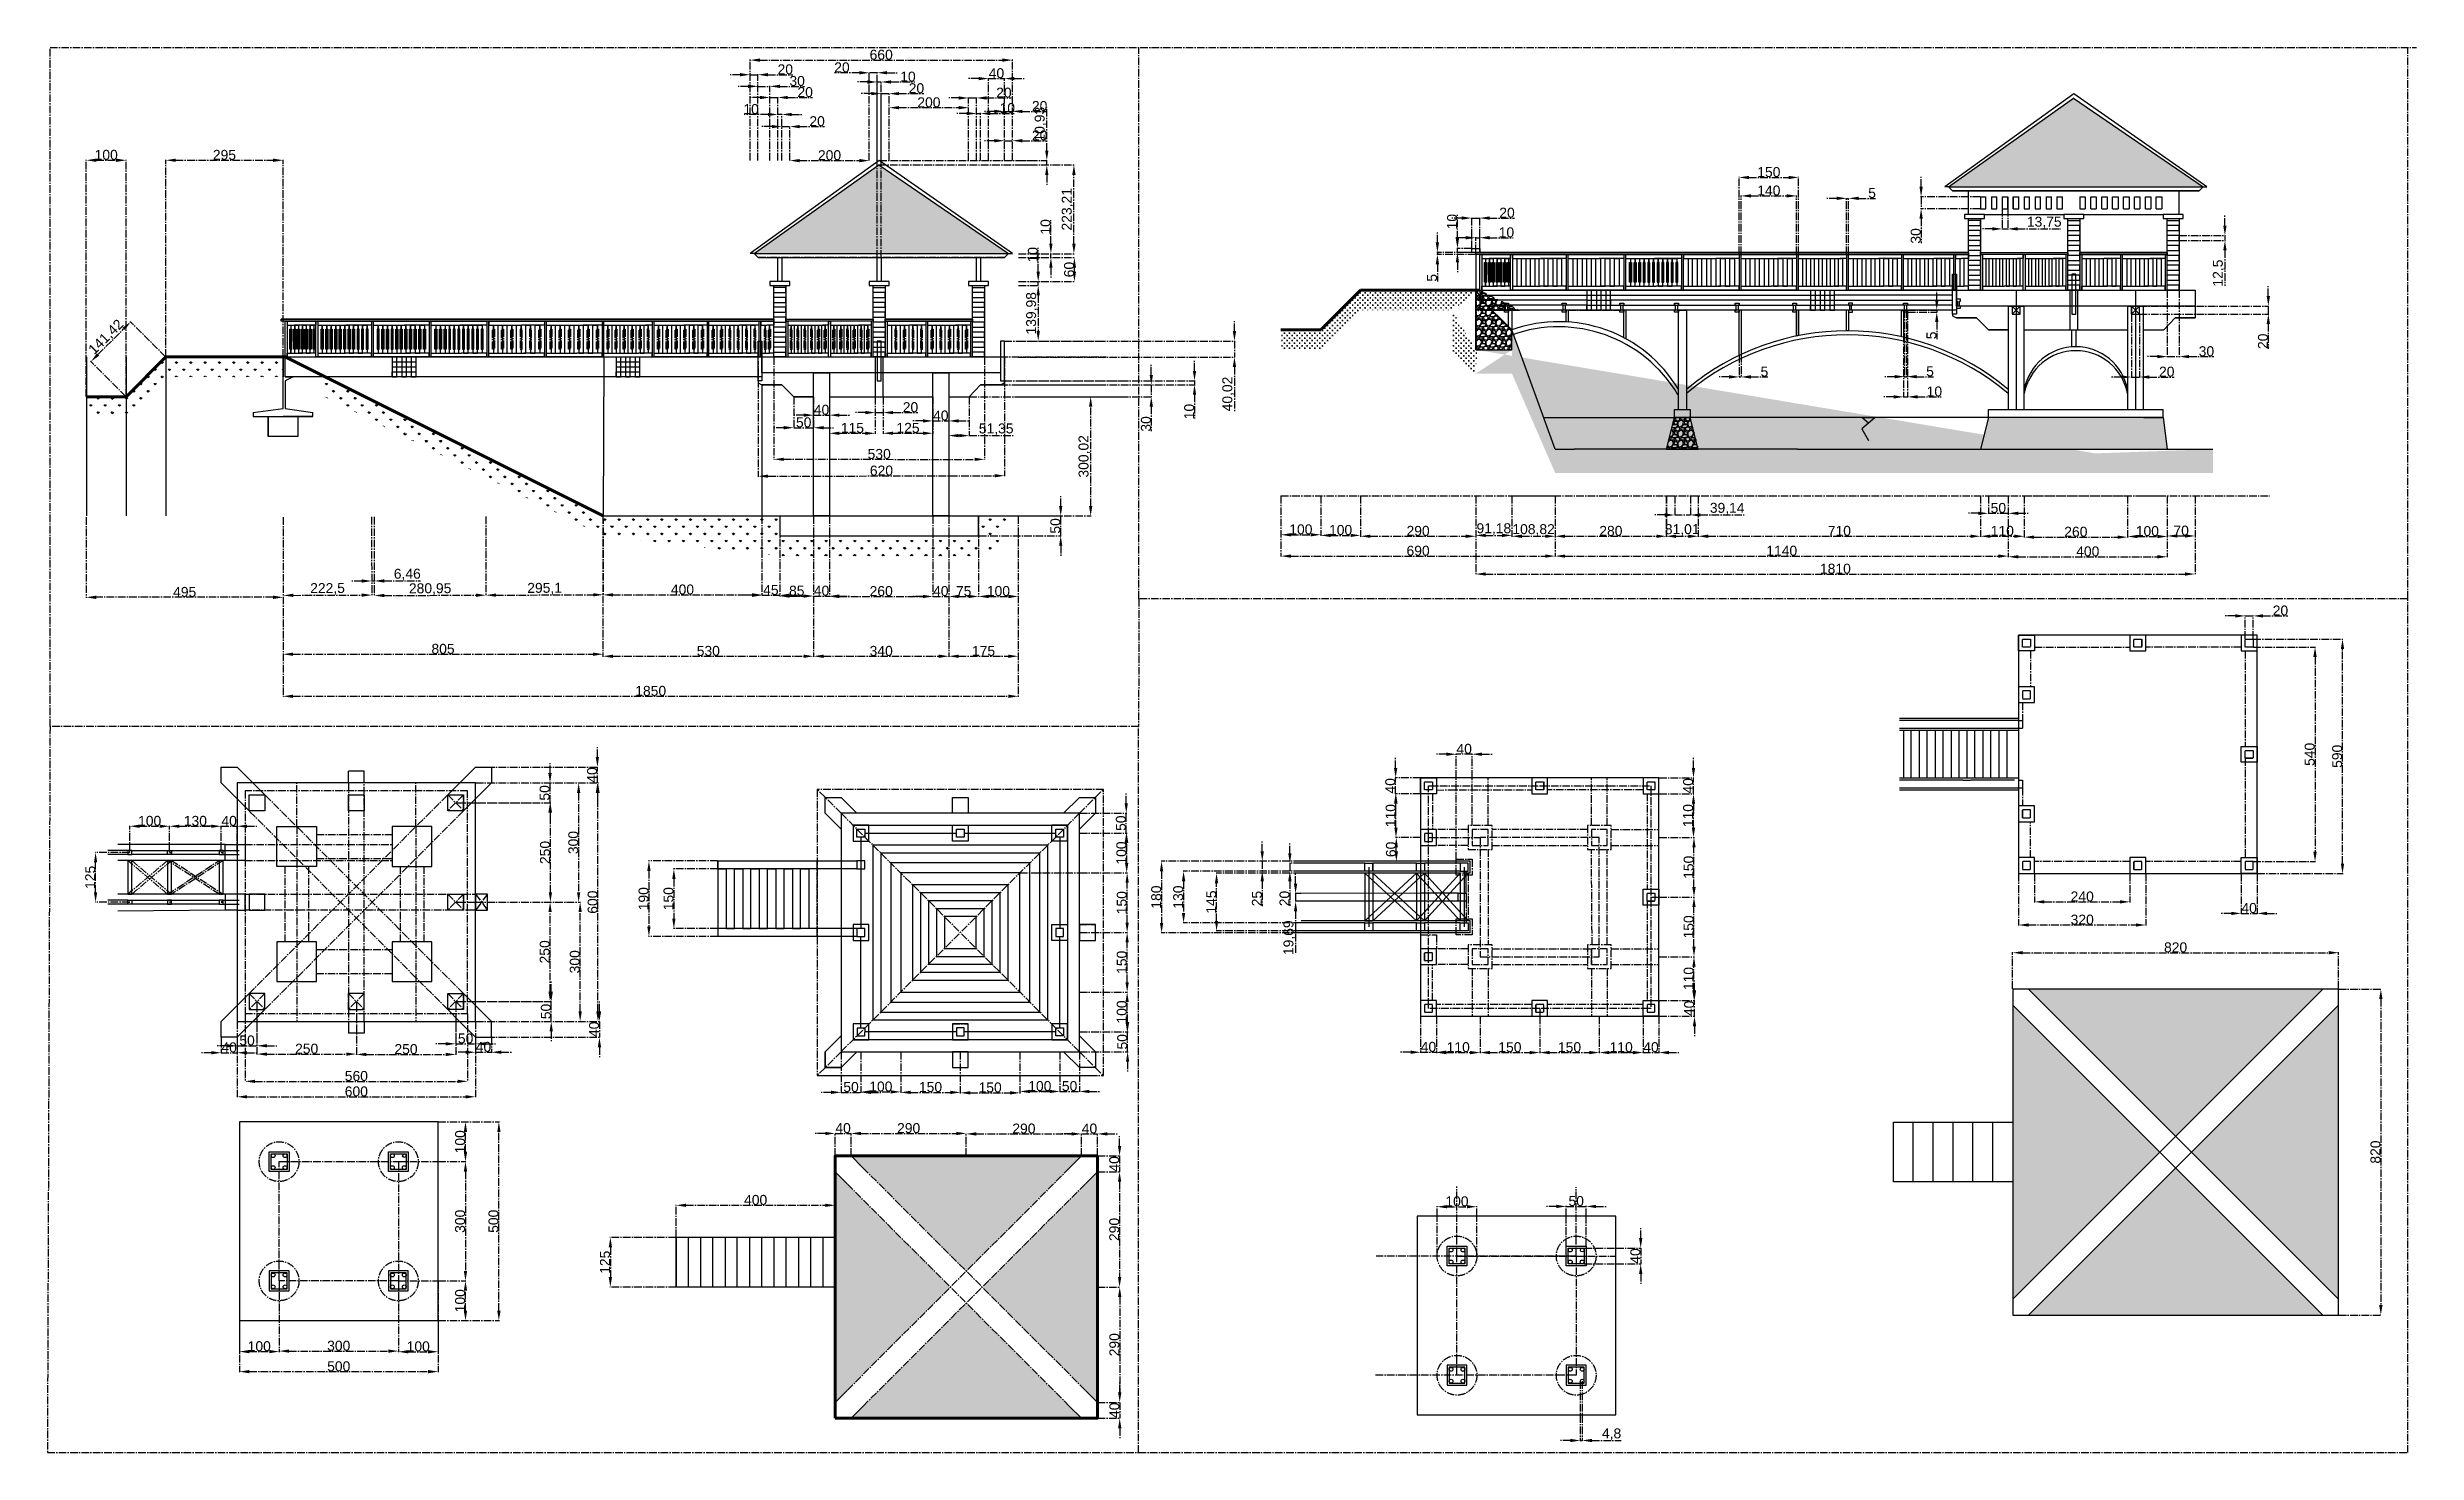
# Model space of a CAD drawing. Header units: centimetres. Extents: x -483 to 5478, y -332 to 3204.
import ezdxf

# ---------------------------------------------------------------- set-up
doc = ezdxf.new("R2010")
doc.units = ezdxf.units.CM
doc.linetypes.add('AXES2', pattern=[28.575, 19.05, -3.175, 3.175, -3.175])
doc.styles.get("Standard").update_dxf_attribs({"font": 'arial.ttf'})
doc.dimstyles.new('ISO-25', dxfattribs={"dimtxt": 25, "dimasz": 25, "dimexe": 1.25, "dimexo": 0.625, "dimtad": 1, "dimtxsty": 'Standard', "dimcen": 2.5, "dimadec": 0, "dimazin": 0, "dimtfac": 1, "dimtmove": 0, "dimatfit": 3, "dimfxl": 1, "dimarcsym": 0})
pattern_1 = [(90, (3110.786, 2192.773), (-17.96051, 17.96051), [4.7625, -31.15852]), (45, (3110.786, 2192.773), (-17.96051, 17.96051), [4.7625, -20.6375]), (135, (3110.786, 2192.773), (-17.96051, -17.96051), [4.7625, -20.6375])]
pattern_2 = [(0, (3110.7856, 2192.7735), (6.35, 6.35), [3.175, -9.525]), (90, (3112.373, 2191.186), (-6.35, 6.35), [3.175, -9.525])]
pattern_3 = [(228.01279, (3129.0736, 2218.1735), (-203.2, -228.6), [3.4172, -338.30484]), (184.96974, (3126.7876, 2215.6335), (304.7999999, 25.40000145), [5.86405, -580.5405]), (132.51045, (3120.9456, 2215.1255), (254.0000001, -279.3999999), [4.13482, -409.34723]), (267.27369, (3111.0396, 2208.7755), (25.40000005, 508), [5.34005, -528.66437]), (292.833654, (3110.7856, 2203.4415), (-127, 304.8), [5.23634, -518.39808]), (357.27369, (3112.8176, 2198.6155), (-508, 25.40000005), [5.34005, -528.66437]), (37.69424, (3118.1516, 2198.3615), (-330.2, -254), [7.06194, -699.13115]), (72.25533, (3123.7396, 2202.6795), (177.80000005, 558.8), [6.6672, -660.05257]), (121.429566, (3125.7716, 2209.0295), (-203.2, 330.2), [5.35813, -530.45546]), (175.23636, (3122.9776, 2213.6015), (279.4, -25.4), [6.11713, -299.73937]), (222.39744, (3116.8816, 2214.10946), (-304.8, -279.4), [7.91078, -783.16773]), (138.81407, (3136.1856, 2208.5215), (-177.8, 152.4), [2.70005, -267.30566]), (171.469234, (3134.1536, 2210.2995), (330.2, -50.7999999), [5.13682, -508.5464]), (225, (3129.074, 2211.061), (-4e-15, -25.4), [3.5921, -32.32893]), (203.1986, (3127.2956, 2214.1095), (127, 50.8), [1.9344, -191.50622]), (291.8014, (3125.5176, 2213.3475), (-25.4, 76.2), [2.73566, -134.04753]), (30.96376, (3126.5336, 2210.8075), (76.2, 50.8), [4.4432, -143.66298]), (161.56505, (3130.344, 2213.0935), (50.8, -25.4), [3.21287, -77.10898]), (16.38954, (3110.7856, 2213.3475), (254, 76.2), [4.50088, -445.58827]), (70.34618, (3115.1036, 2214.6175), (-101.6, -279.4), [3.776, -373.82216]), (293.1986, (3130.3436, 2218.1735), (-50.8, 127), [3.8688, -189.57184]), (343.61046, (3131.8676, 2214.6175), (-254, 76.2), [4.50088, -445.58827]), (339.44395, (3110.7856, 2197.5995), (-127, 50.8), [4.34035, -212.67734]), (294.77514, (3114.8496, 2196.0755), (-127.0000002, 279.4), [3.63672, -360.03593]), (66.8014, (3130.5976, 2192.7735), (50.8, 127), [3.8688, -189.57184]), (17.35402, (3132.1216, 2196.3295), (-330.2, -101.6), [4.25783, -421.52376]), (69.44395, (3118.1516, 2192.7735), (-50.8, -127), [2.17018, -214.84752]), (101.30993, (3129.0736, 2192.7735), (-25.4, 101.6), [1.29515, -128.21995]), (165.96376, (3128.8196, 2194.0435), (76.2, -25.4), [5.23634, -99.49055]), (186.00901, (3123.7396, 2195.3135), (254, 25.4), [4.85267, -480.41365]), (303.69007, (3126.5336, 2208.5215), (-25.4, 50.8), [3.66324, -87.91776]), (353.157227, (3128.5656, 2205.4735), (431.8, -50.8), [6.39557, -633.1601]), (60.9454, (3134.9156, 2204.7115), (-101.6, -177.8), [2.61508, -258.89392]), (90, (3136.186, 2206.997), (-25.4, 25.4), [1.524, -23.876]), (120.25644, (3123.2316, 2196.0755), (101.6, -177.8), [3.52867, -349.3394]), (48.01279, (3121.4536, 2199.1235), (203.2, 228.6), [6.83443, -334.88762]), (0, (3126.026, 2204.203), (25.4, 25.4), [6.604, -18.796]), (325.30485, (3132.6296, 2204.2035), (254.0000001, -177.7999999), [4.0161, -397.59317]), (254.0546, (3135.9316, 2201.9175), (-25.4, -101.6), [3.6983, -181.2165]), (207.645975, (3134.9156, 2198.3615), (-482.6, -253.99999997), [6.02145, -596.12464]), (175.42608, (3129.5816, 2195.5675), (-330.2, 25.4), [6.3703, -630.65846])]

msp = doc.modelspace()

# ---------------------------------------------------------------- blocks, each defined once
blk = doc.blocks.new('*D1')
at = {"color": 0, "linetype": 'AXES2', "lineweight": -2, "transparency": 16777216}
for p, q in [((5067.5, 1714.9), (5293, 1714.9)), ((5291.7, 1149.9), (5291.7, 1689.9)), ((5077.5, 1124.9), (5293, 1124.9))]:
    blk.add_line(p, q, dxfattribs=at)
at = {"color": 0, "linetype": 'AXES2', "transparency": 16777216}
for points in [[(5287.6, 1689.9), (5295.9, 1689.9), (5291.7, 1714.9)], [(5287.6, 1149.9), (5295.9, 1149.9), (5291.7, 1124.9)]]:
    blk.add_solid(points, dxfattribs=at)
at = {"layer": 'Defpoints', "color": 0, "linetype": 'AXES2', "transparency": 16777216}
for p in [(5066.8, 1714.9), (5291.7, 1714.9), (5076.8, 1124.9)]:
    blk.add_point(p, dxfattribs=at)
at = {"color": 0, "linetype": 'AXES2', "transparency": 16777216, "insert": (5278.4, 1419.9), "char_height": 25, "attachment_point": 5, "rotation": 90}
blk.add_mtext('590', dxfattribs=at)
blk = doc.blocks.new('*D3')
at = {"color": 0, "linetype": 'AXES2', "lineweight": -2, "transparency": 16777216}
for p, q in [((5067.5, 1694.9), (5223.9, 1694.9)), ((5222.6, 1669.9), (5222.6, 1179.9)), ((5067.5, 1154.9), (5223.9, 1154.9))]:
    blk.add_line(p, q, dxfattribs=at)
at = {"color": 0, "linetype": 'AXES2', "transparency": 16777216}
for points in [[(5218.4, 1669.9), (5226.8, 1669.9), (5222.6, 1694.9)], [(5218.4, 1179.9), (5226.8, 1179.9), (5222.6, 1154.9)]]:
    blk.add_solid(points, dxfattribs=at)
at = {"layer": 'Defpoints', "color": 0, "linetype": 'AXES2', "transparency": 16777216}
for p in [(5066.8, 1694.9), (5066.8, 1154.9), (5222.6, 1154.9)]:
    blk.add_point(p, dxfattribs=at)
at = {"color": 0, "linetype": 'AXES2', "transparency": 16777216, "insert": (5209.2, 1424.9), "char_height": 25, "attachment_point": 5, "rotation": 90}
blk.add_mtext('540', dxfattribs=at)
blk = doc.blocks.new('*D4')
at = {"color": 0, "linetype": 'AXES2', "lineweight": -2, "transparency": 16777216}
for p, q in [((5021.8, 1773.2), (4996.8, 1773.2)), ((5046.8, 1715.6), (5046.8, 1774.4)), ((5046.8, 1773.2), (5066.8, 1773.2)), ((5066.8, 1715.6), (5066.8, 1774.4)), ((5091.8, 1773.2), (5154.2, 1773.2))]:
    blk.add_line(p, q, dxfattribs=at)
at = {"color": 0, "linetype": 'AXES2', "transparency": 16777216}
for points in [[(5021.8, 1777.3), (5021.8, 1769), (5046.8, 1773.2)], [(5091.8, 1777.3), (5091.8, 1769), (5066.8, 1773.2)]]:
    blk.add_solid(points, dxfattribs=at)
at = {"layer": 'Defpoints', "color": 0, "linetype": 'AXES2', "transparency": 16777216}
for p in [(5066.8, 1773.2), (5046.8, 1714.9), (5066.8, 1714.9)]:
    blk.add_point(p, dxfattribs=at)
at = {"color": 0, "linetype": 'AXES2', "transparency": 16777216, "insert": (5135.5, 1786.6), "char_height": 25, "attachment_point": 5}
blk.add_mtext('20', dxfattribs=at)
blk = doc.blocks.new('*D5')
at = {"color": 0, "linetype": 'AXES2', "lineweight": -2, "transparency": 16777216}
for p, q in [((5036.8, 1124.3), (5036.8, 1023.3)), ((5076.8, 1124.3), (5076.8, 1023.3)), ((5011.8, 1024.6), (4986.8, 1024.6)), ((5036.8, 1024.6), (5076.8, 1024.6)), ((5101.8, 1024.6), (5126.8, 1024.6))]:
    blk.add_line(p, q, dxfattribs=at)
at = {"color": 0, "linetype": 'AXES2', "transparency": 16777216}
for points in [[(5011.8, 1028.7), (5011.8, 1020.4), (5036.8, 1024.6)], [(5101.8, 1028.7), (5101.8, 1020.4), (5076.8, 1024.6)]]:
    blk.add_solid(points, dxfattribs=at)
at = {"layer": 'Defpoints', "color": 0, "linetype": 'AXES2', "transparency": 16777216}
for p in [(5036.8, 1124.9), (5076.8, 1124.9), (5076.8, 1024.6)]:
    blk.add_point(p, dxfattribs=at)
at = {"color": 0, "linetype": 'AXES2', "transparency": 16777216, "insert": (5056.8, 1038), "char_height": 25, "attachment_point": 5}
blk.add_mtext('40', dxfattribs=at)
blk = doc.blocks.new('*D6')
at = {"color": 0, "linetype": 'AXES2', "lineweight": -2, "transparency": 16777216}
for p, q in [((4476.8, 1124.3), (4476.8, 994.2)), ((4796.8, 1124.3), (4796.8, 994.2)), ((4501.8, 995.5), (4771.8, 995.5))]:
    blk.add_line(p, q, dxfattribs=at)
at = {"color": 0, "linetype": 'AXES2', "transparency": 16777216}
for points in [[(4501.8, 999.6), (4501.8, 991.3), (4476.8, 995.5)], [(4771.8, 999.6), (4771.8, 991.3), (4796.8, 995.5)]]:
    blk.add_solid(points, dxfattribs=at)
at = {"layer": 'Defpoints', "color": 0, "linetype": 'AXES2', "transparency": 16777216}
for p in [(4476.8, 1124.9), (4796.8, 1124.9), (4796.8, 995.5)]:
    blk.add_point(p, dxfattribs=at)
at = {"color": 0, "linetype": 'AXES2', "transparency": 16777216, "insert": (4636.8, 1008.9), "char_height": 25, "attachment_point": 5}
blk.add_mtext('320', dxfattribs=at)
blk = doc.blocks.new('*D7')
at = {"color": 0, "linetype": 'AXES2', "lineweight": -2, "transparency": 16777216}
for p, q in [((4516.8, 1124.3), (4516.8, 1052.5)), ((4756.8, 1124.3), (4756.8, 1052.5)), ((4541.8, 1053.7), (4731.8, 1053.7))]:
    blk.add_line(p, q, dxfattribs=at)
at = {"color": 0, "linetype": 'AXES2', "transparency": 16777216}
for points in [[(4541.8, 1057.9), (4541.8, 1049.5), (4516.8, 1053.7)], [(4731.8, 1057.9), (4731.8, 1049.5), (4756.8, 1053.7)]]:
    blk.add_solid(points, dxfattribs=at)
at = {"layer": 'Defpoints', "color": 0, "linetype": 'AXES2', "transparency": 16777216}
for p in [(4516.8, 1124.9), (4756.8, 1124.9), (4756.8, 1053.7)]:
    blk.add_point(p, dxfattribs=at)
at = {"color": 0, "linetype": 'AXES2', "transparency": 16777216, "insert": (4636.8, 1067.1), "char_height": 25, "attachment_point": 5}
blk.add_mtext('240', dxfattribs=at)
blk = doc.blocks.new('*D8')
at = {"color": 0, "linetype": 'AXES2', "lineweight": -2, "transparency": 16777216}
for p, q in [((-70.7, 674), (-95.7, 674)), ((-45.7, 712.3), (-45.7, 672.8)), ((-45.7, 674), (-5.7, 674)), ((-5.7, 712.3), (-5.7, 672.8)), ((19.3, 674), (44.3, 674))]:
    blk.add_line(p, q, dxfattribs=at)
at = {"color": 0, "linetype": 'AXES2', "transparency": 16777216}
for points in [[(-70.7, 678.2), (-70.7, 669.9), (-45.7, 674)], [(19.3, 678.2), (19.3, 669.9), (-5.7, 674)]]:
    blk.add_solid(points, dxfattribs=at)
at = {"layer": 'Defpoints', "color": 0, "linetype": 'AXES2', "transparency": 16777216}
for p in [(-45.7, 712.9), (-5.7, 712.9), (-5.7, 674)]:
    blk.add_point(p, dxfattribs=at)
at = {"color": 0, "linetype": 'AXES2', "transparency": 16777216, "insert": (-25.7, 687.4), "char_height": 25, "attachment_point": 5}
blk.add_mtext('40', dxfattribs=at)
blk = doc.blocks.new('*D9')
at = {"color": 0, "linetype": 'AXES2', "lineweight": -2, "transparency": 16777216}
for p, q in [((-5.7, 752.3), (-5.7, 562)), ((594.3, 752.3), (594.3, 562)), ((19.3, 563.2), (569.3, 563.2))]:
    blk.add_line(p, q, dxfattribs=at)
at = {"color": 0, "linetype": 'AXES2', "transparency": 16777216}
for points in [[(19.3, 567.4), (19.3, 559.1), (-5.7, 563.2)], [(569.3, 567.4), (569.3, 559.1), (594.3, 563.2)]]:
    blk.add_solid(points, dxfattribs=at)
at = {"layer": 'Defpoints', "color": 0, "linetype": 'AXES2', "transparency": 16777216}
for p in [(-5.7, 752.9), (594.3, 752.9), (594.3, 563.2)]:
    blk.add_point(p, dxfattribs=at)
at = {"color": 0, "linetype": 'AXES2', "transparency": 16777216, "insert": (294.3, 576.6), "char_height": 25, "attachment_point": 5}
blk.add_mtext('600', dxfattribs=at)
blk = doc.blocks.new('*D10')
at = {"color": 0, "linetype": 'AXES2', "lineweight": -2, "transparency": 16777216}
for p, q in [((14.3, 772.3), (14.3, 600.8)), ((574.3, 772.3), (574.3, 600.8)), ((39.3, 602.1), (549.3, 602.1))]:
    blk.add_line(p, q, dxfattribs=at)
at = {"color": 0, "linetype": 'AXES2', "transparency": 16777216}
for points in [[(39.3, 606.2), (39.3, 597.9), (14.3, 602.1)], [(549.3, 606.2), (549.3, 597.9), (574.3, 602.1)]]:
    blk.add_solid(points, dxfattribs=at)
at = {"layer": 'Defpoints', "color": 0, "linetype": 'AXES2', "transparency": 16777216}
for p in [(14.3, 772.9), (574.3, 772.9), (574.3, 602.1)]:
    blk.add_point(p, dxfattribs=at)
at = {"color": 0, "linetype": 'AXES2', "transparency": 16777216, "insert": (294.3, 615.5), "char_height": 25, "attachment_point": 5}
blk.add_mtext('560', dxfattribs=at)
blk = doc.blocks.new('*D11')
at = {"color": 0, "linetype": 'AXES2', "lineweight": -2, "transparency": 16777216}
for p, q in [((44.3, 802.3), (44.3, 669.4)), ((294.3, 802.3), (294.3, 669.4)), ((69.3, 670.7), (269.3, 670.7))]:
    blk.add_line(p, q, dxfattribs=at)
at = {"color": 0, "linetype": 'AXES2', "transparency": 16777216}
for points in [[(69.3, 674.8), (69.3, 666.5), (44.3, 670.7)], [(269.3, 674.8), (269.3, 666.5), (294.3, 670.7)]]:
    blk.add_solid(points, dxfattribs=at)
at = {"layer": 'Defpoints', "color": 0, "linetype": 'AXES2', "transparency": 16777216}
for p in [(44.3, 802.9), (294.3, 802.9), (294.3, 670.7)]:
    blk.add_point(p, dxfattribs=at)
at = {"color": 0, "linetype": 'AXES2', "transparency": 16777216, "insert": (169.3, 684.1), "char_height": 25, "attachment_point": 5}
blk.add_mtext('250', dxfattribs=at)
blk = doc.blocks.new('*D12')
at = {"color": 0, "linetype": 'AXES2', "lineweight": -2, "transparency": 16777216}
for p, q in [((294.3, 802.3), (294.3, 668.5)), ((544.3, 802.3), (544.3, 668.5)), ((319.3, 669.7), (519.3, 669.7))]:
    blk.add_line(p, q, dxfattribs=at)
at = {"color": 0, "linetype": 'AXES2', "transparency": 16777216}
for points in [[(319.3, 673.9), (319.3, 665.6), (294.3, 669.7)], [(519.3, 673.9), (519.3, 665.6), (544.3, 669.7)]]:
    blk.add_solid(points, dxfattribs=at)
at = {"layer": 'Defpoints', "color": 0, "linetype": 'AXES2', "transparency": 16777216}
for p in [(294.3, 802.9), (544.3, 802.9), (544.3, 669.7)]:
    blk.add_point(p, dxfattribs=at)
at = {"color": 0, "linetype": 'AXES2', "transparency": 16777216, "insert": (419.3, 683.1), "char_height": 25, "attachment_point": 5}
blk.add_mtext('250', dxfattribs=at)
blk = doc.blocks.new('*D13')
at = {"color": 0, "linetype": 'AXES2', "lineweight": -2, "transparency": 16777216}
for p, q in [((569.3, 675.3), (544.3, 675.3)), ((594.3, 712.3), (594.3, 674.1)), ((594.3, 675.3), (634.3, 675.3)), ((634.3, 712.3), (634.3, 674.1)), ((659.3, 675.3), (684.3, 675.3))]:
    blk.add_line(p, q, dxfattribs=at)
at = {"color": 0, "linetype": 'AXES2', "transparency": 16777216}
for points in [[(569.3, 679.5), (569.3, 671.1), (594.3, 675.3)], [(659.3, 679.5), (659.3, 671.1), (634.3, 675.3)]]:
    blk.add_solid(points, dxfattribs=at)
at = {"layer": 'Defpoints', "color": 0, "linetype": 'AXES2', "transparency": 16777216}
for p in [(594.3, 712.9), (634.3, 712.9), (634.3, 675.3)]:
    blk.add_point(p, dxfattribs=at)
at = {"color": 0, "linetype": 'AXES2', "transparency": 16777216, "insert": (614.3, 688.7), "char_height": 25, "attachment_point": 5}
blk.add_mtext('40', dxfattribs=at)
blk = doc.blocks.new('*D14')
at = {"color": 0, "linetype": 'AXES2', "lineweight": -2, "transparency": 16777216}
for p, q in [((-5.7, 752.3), (-5.7, 690.3)), ((44.3, 752.3), (44.3, 690.3)), ((-30.7, 691.5), (-55.7, 691.5)), ((-5.7, 691.5), (44.3, 691.5)), ((69.3, 691.5), (94.3, 691.5))]:
    blk.add_line(p, q, dxfattribs=at)
at = {"color": 0, "linetype": 'AXES2', "transparency": 16777216}
for points in [[(-30.7, 695.7), (-30.7, 687.4), (-5.7, 691.5)], [(69.3, 695.7), (69.3, 687.4), (44.3, 691.5)]]:
    blk.add_solid(points, dxfattribs=at)
at = {"layer": 'Defpoints', "color": 0, "linetype": 'AXES2', "transparency": 16777216}
for p in [(-5.7, 752.9), (44.3, 752.9), (44.3, 691.5)]:
    blk.add_point(p, dxfattribs=at)
at = {"color": 0, "linetype": 'AXES2', "transparency": 16777216, "insert": (19.3, 704.9), "char_height": 25, "attachment_point": 5}
blk.add_mtext('50', dxfattribs=at)
blk = doc.blocks.new('*D15')
at = {"color": 0, "linetype": 'AXES2', "lineweight": -2, "transparency": 16777216}
for p, q in [((544.3, 752.3), (544.3, 695.2)), ((594.3, 752.3), (594.3, 695.2)), ((519.3, 696.5), (494.3, 696.5)), ((544.3, 696.5), (594.3, 696.5)), ((619.3, 696.5), (644.3, 696.5))]:
    blk.add_line(p, q, dxfattribs=at)
at = {"color": 0, "linetype": 'AXES2', "transparency": 16777216}
for points in [[(519.3, 700.6), (519.3, 692.3), (544.3, 696.5)], [(619.3, 700.6), (619.3, 692.3), (594.3, 696.5)]]:
    blk.add_solid(points, dxfattribs=at)
at = {"layer": 'Defpoints', "color": 0, "linetype": 'AXES2', "transparency": 16777216}
for p in [(544.3, 752.9), (594.3, 752.9), (594.3, 696.5)]:
    blk.add_point(p, dxfattribs=at)
at = {"color": 0, "linetype": 'AXES2', "transparency": 16777216, "insert": (569.3, 709.9), "char_height": 25, "attachment_point": 5}
blk.add_mtext('50', dxfattribs=at)
blk = doc.blocks.new('*D16')
at = {"color": 0, "linetype": 'AXES2', "lineweight": -2, "transparency": 16777216}
for p, q in [((594.9, 1352.9), (903.5, 1352.9)), ((902.3, 777.9), (902.3, 1327.9)), ((594.9, 752.9), (903.5, 752.9))]:
    blk.add_line(p, q, dxfattribs=at)
at = {"color": 0, "linetype": 'AXES2', "transparency": 16777216}
for points in [[(898.1, 1327.9), (906.5, 1327.9), (902.3, 1352.9)], [(898.1, 777.9), (906.5, 777.9), (902.3, 752.9)]]:
    blk.add_solid(points, dxfattribs=at)
at = {"layer": 'Defpoints', "color": 0, "linetype": 'AXES2', "transparency": 16777216}
for p in [(594.3, 1352.9), (902.3, 1352.9), (594.3, 752.9)]:
    blk.add_point(p, dxfattribs=at)
at = {"color": 0, "linetype": 'AXES2', "transparency": 16777216, "insert": (888.9, 1052.9), "char_height": 25, "attachment_point": 5, "rotation": 90}
blk.add_mtext('600', dxfattribs=at)
blk = doc.blocks.new('*D17')
at = {"color": 0, "linetype": 'AXES2', "lineweight": -2, "transparency": 16777216}
for p, q in [((594.9, 1052.9), (858.7, 1052.9)), ((857.4, 777.9), (857.4, 1027.9)), ((594.9, 752.9), (858.7, 752.9))]:
    blk.add_line(p, q, dxfattribs=at)
at = {"color": 0, "linetype": 'AXES2', "transparency": 16777216}
for points in [[(853.3, 1027.9), (861.6, 1027.9), (857.4, 1052.9)], [(853.3, 777.9), (861.6, 777.9), (857.4, 752.9)]]:
    blk.add_solid(points, dxfattribs=at)
at = {"layer": 'Defpoints', "color": 0, "linetype": 'AXES2', "transparency": 16777216}
for p in [(594.3, 1052.9), (857.4, 1052.9), (594.3, 752.9)]:
    blk.add_point(p, dxfattribs=at)
at = {"color": 0, "linetype": 'AXES2', "transparency": 16777216, "insert": (844, 902.9), "char_height": 25, "attachment_point": 5, "rotation": 90}
blk.add_mtext('300', dxfattribs=at)
blk = doc.blocks.new('*D18')
at = {"color": 0, "linetype": 'AXES2', "lineweight": -2, "transparency": 16777216}
for p, q in [((594.9, 1352.9), (854.9, 1352.9)), ((853.7, 1327.9), (853.7, 1077.9)), ((594.9, 1052.9), (854.9, 1052.9))]:
    blk.add_line(p, q, dxfattribs=at)
at = {"color": 0, "linetype": 'AXES2', "transparency": 16777216}
for points in [[(849.5, 1327.9), (857.8, 1327.9), (853.7, 1352.9)], [(849.5, 1077.9), (857.8, 1077.9), (853.7, 1052.9)]]:
    blk.add_solid(points, dxfattribs=at)
at = {"layer": 'Defpoints', "color": 0, "linetype": 'AXES2', "transparency": 16777216}
for p in [(594.3, 1352.9), (594.3, 1052.9), (853.7, 1052.9)]:
    blk.add_point(p, dxfattribs=at)
at = {"color": 0, "linetype": 'AXES2', "transparency": 16777216, "insert": (840.3, 1202.9), "char_height": 25, "attachment_point": 5, "rotation": 90}
blk.add_mtext('300', dxfattribs=at)
blk = doc.blocks.new('*D19')
at = {"color": 0, "linetype": 'AXES2', "lineweight": -2, "transparency": 16777216}
for p, q in [((784.7, 827.9), (784.7, 852.9)), ((594.9, 802.9), (785.9, 802.9)), ((784.7, 752.9), (784.7, 802.9)), ((594.9, 752.9), (785.9, 752.9)), ((784.7, 727.9), (784.7, 702.9))]:
    blk.add_line(p, q, dxfattribs=at)
at = {"color": 0, "linetype": 'AXES2', "transparency": 16777216}
for points in [[(780.5, 827.9), (788.8, 827.9), (784.7, 802.9)], [(780.5, 727.9), (788.8, 727.9), (784.7, 752.9)]]:
    blk.add_solid(points, dxfattribs=at)
at = {"layer": 'Defpoints', "color": 0, "linetype": 'AXES2', "transparency": 16777216}
for p in [(594.3, 802.9), (784.7, 802.9), (594.3, 752.9)]:
    blk.add_point(p, dxfattribs=at)
at = {"color": 0, "linetype": 'AXES2', "transparency": 16777216, "insert": (771.3, 777.9), "char_height": 25, "attachment_point": 5, "rotation": 90}
blk.add_mtext('50', dxfattribs=at)
blk = doc.blocks.new('*D20')
at = {"color": 0, "linetype": 'AXES2', "lineweight": -2, "transparency": 16777216}
for p, q in [((594.9, 1052.9), (783, 1052.9)), ((781.8, 827.9), (781.8, 1027.9)), ((594.9, 802.9), (783, 802.9))]:
    blk.add_line(p, q, dxfattribs=at)
at = {"color": 0, "linetype": 'AXES2', "transparency": 16777216}
for points in [[(777.6, 1027.9), (785.9, 1027.9), (781.8, 1052.9)], [(777.6, 827.9), (785.9, 827.9), (781.8, 802.9)]]:
    blk.add_solid(points, dxfattribs=at)
at = {"layer": 'Defpoints', "color": 0, "linetype": 'AXES2', "transparency": 16777216}
for p in [(594.3, 1052.9), (781.8, 1052.9), (594.3, 802.9)]:
    blk.add_point(p, dxfattribs=at)
at = {"color": 0, "linetype": 'AXES2', "transparency": 16777216, "insert": (768.4, 927.9), "char_height": 25, "attachment_point": 5, "rotation": 90}
blk.add_mtext('250', dxfattribs=at)
blk = doc.blocks.new('*D21')
at = {"color": 0, "linetype": 'AXES2', "lineweight": -2, "transparency": 16777216}
for p, q in [((594.9, 1302.9), (783.9, 1302.9)), ((782.6, 1077.9), (782.6, 1277.9)), ((594.9, 1052.9), (783.9, 1052.9))]:
    blk.add_line(p, q, dxfattribs=at)
at = {"color": 0, "linetype": 'AXES2', "transparency": 16777216}
for points in [[(778.4, 1277.9), (786.8, 1277.9), (782.6, 1302.9)], [(778.4, 1077.9), (786.8, 1077.9), (782.6, 1052.9)]]:
    blk.add_solid(points, dxfattribs=at)
at = {"layer": 'Defpoints', "color": 0, "linetype": 'AXES2', "transparency": 16777216}
for p in [(594.3, 1302.9), (782.6, 1302.9), (594.3, 1052.9)]:
    blk.add_point(p, dxfattribs=at)
at = {"color": 0, "linetype": 'AXES2', "transparency": 16777216, "insert": (769.2, 1177.9), "char_height": 25, "attachment_point": 5, "rotation": 90}
blk.add_mtext('250', dxfattribs=at)
blk = doc.blocks.new('*D22')
at = {"color": 0, "linetype": 'AXES2', "lineweight": -2, "transparency": 16777216}
for p, q in [((781.6, 1377.9), (781.6, 1402.9)), ((594.9, 1352.9), (782.8, 1352.9)), ((781.6, 1302.9), (781.6, 1352.9)), ((594.9, 1302.9), (782.8, 1302.9)), ((781.6, 1277.9), (781.6, 1252.9))]:
    blk.add_line(p, q, dxfattribs=at)
at = {"color": 0, "linetype": 'AXES2', "transparency": 16777216}
for points in [[(777.4, 1377.9), (785.8, 1377.9), (781.6, 1352.9)], [(777.4, 1277.9), (785.8, 1277.9), (781.6, 1302.9)]]:
    blk.add_solid(points, dxfattribs=at)
at = {"layer": 'Defpoints', "color": 0, "linetype": 'AXES2', "transparency": 16777216}
for p in [(594.3, 1352.9), (781.6, 1352.9), (594.3, 1302.9)]:
    blk.add_point(p, dxfattribs=at)
at = {"color": 0, "linetype": 'AXES2', "transparency": 16777216, "insert": (768.2, 1327.9), "char_height": 25, "attachment_point": 5, "rotation": 90}
blk.add_mtext('50', dxfattribs=at)
blk = doc.blocks.new('*D23')
at = {"color": 0, "linetype": 'AXES2', "lineweight": -2, "transparency": 16777216}
for p, q in [((900.9, 1417.9), (900.9, 1442.9)), ((594.9, 1392.9), (902.1, 1392.9)), ((900.9, 1352.9), (900.9, 1392.9)), ((594.9, 1352.9), (902.1, 1352.9)), ((900.9, 1327.9), (900.9, 1302.9))]:
    blk.add_line(p, q, dxfattribs=at)
at = {"color": 0, "linetype": 'AXES2', "transparency": 16777216}
for points in [[(896.7, 1417.9), (905, 1417.9), (900.9, 1392.9)], [(896.7, 1327.9), (905, 1327.9), (900.9, 1352.9)]]:
    blk.add_solid(points, dxfattribs=at)
at = {"layer": 'Defpoints', "color": 0, "linetype": 'AXES2', "transparency": 16777216}
for p in [(594.3, 1392.9), (900.9, 1392.9), (594.3, 1352.9)]:
    blk.add_point(p, dxfattribs=at)
at = {"color": 0, "linetype": 'AXES2', "transparency": 16777216, "insert": (887.5, 1372.9), "char_height": 25, "attachment_point": 5, "rotation": 90}
blk.add_mtext('40', dxfattribs=at)
blk = doc.blocks.new('*D24')
at = {"color": 0, "linetype": 'AXES2', "lineweight": -2, "transparency": 16777216}
for p, q in [((906, 777.9), (906, 802.9)), ((594.9, 752.9), (907.2, 752.9)), ((906, 752.9), (906, 712.9)), ((594.9, 712.9), (907.2, 712.9)), ((906, 687.9), (906, 662.9))]:
    blk.add_line(p, q, dxfattribs=at)
at = {"color": 0, "linetype": 'AXES2', "transparency": 16777216}
for points in [[(901.8, 777.9), (910.2, 777.9), (906, 752.9)], [(901.8, 687.9), (910.2, 687.9), (906, 712.9)]]:
    blk.add_solid(points, dxfattribs=at)
at = {"layer": 'Defpoints', "color": 0, "linetype": 'AXES2', "transparency": 16777216}
for p in [(594.3, 752.9), (594.3, 712.9), (906, 712.9)]:
    blk.add_point(p, dxfattribs=at)
at = {"color": 0, "linetype": 'AXES2', "transparency": 16777216, "insert": (892.6, 732.9), "char_height": 25, "attachment_point": 5, "rotation": 90}
blk.add_mtext('40', dxfattribs=at)
blk = doc.blocks.new('*D25')
at = {"color": 0, "linetype": 'AXES2', "lineweight": -2, "transparency": 16777216}
for p, q in [((-70.7, 1243.9), (-95.7, 1243.9)), ((-45.7, 1178.5), (-45.7, 1245.2)), ((-45.7, 1243.9), (-5.7, 1243.9)), ((-5.7, 1178.5), (-5.7, 1245.2)), ((19.3, 1243.9), (44.3, 1243.9))]:
    blk.add_line(p, q, dxfattribs=at)
at = {"color": 0, "linetype": 'AXES2', "transparency": 16777216}
for points in [[(-70.7, 1248.1), (-70.7, 1239.8), (-45.7, 1243.9)], [(19.3, 1248.1), (19.3, 1239.8), (-5.7, 1243.9)]]:
    blk.add_solid(points, dxfattribs=at)
at = {"layer": 'Defpoints', "color": 0, "linetype": 'AXES2', "transparency": 16777216}
for p in [(-5.7, 1243.9), (-45.7, 1177.9), (-5.7, 1177.9)]:
    blk.add_point(p, dxfattribs=at)
at = {"color": 0, "linetype": 'AXES2', "transparency": 16777216, "insert": (-25.7, 1257.3), "char_height": 25, "attachment_point": 5}
blk.add_mtext('40', dxfattribs=at)
blk = doc.blocks.new('*D26')
at = {"color": 0, "linetype": 'AXES2', "lineweight": -2, "transparency": 16777216}
for p, q in [((-175.7, 1178.5), (-175.7, 1245.2)), ((-150.7, 1243.9), (-70.7, 1243.9)), ((-45.7, 1178.5), (-45.7, 1245.2))]:
    blk.add_line(p, q, dxfattribs=at)
at = {"color": 0, "linetype": 'AXES2', "transparency": 16777216}
for points in [[(-150.7, 1248.1), (-150.7, 1239.8), (-175.7, 1243.9)], [(-70.7, 1248.1), (-70.7, 1239.8), (-45.7, 1243.9)]]:
    blk.add_solid(points, dxfattribs=at)
at = {"layer": 'Defpoints', "color": 0, "linetype": 'AXES2', "transparency": 16777216}
for p in [(-45.7, 1243.9), (-175.7, 1177.9), (-45.7, 1177.9)]:
    blk.add_point(p, dxfattribs=at)
at = {"color": 0, "linetype": 'AXES2', "transparency": 16777216, "insert": (-110.7, 1257.3), "char_height": 25, "attachment_point": 5}
blk.add_mtext('130', dxfattribs=at)
blk = doc.blocks.new('*D27')
at = {"color": 0, "linetype": 'AXES2', "lineweight": -2, "transparency": 16777216}
for p, q in [((-275.7, 1178.5), (-275.7, 1245.2)), ((-250.7, 1243.9), (-200.7, 1243.9)), ((-175.7, 1178.5), (-175.7, 1245.2))]:
    blk.add_line(p, q, dxfattribs=at)
at = {"color": 0, "linetype": 'AXES2', "transparency": 16777216}
for points in [[(-250.7, 1248.1), (-250.7, 1239.8), (-275.7, 1243.9)], [(-200.7, 1248.1), (-200.7, 1239.8), (-175.7, 1243.9)]]:
    blk.add_solid(points, dxfattribs=at)
at = {"layer": 'Defpoints', "color": 0, "linetype": 'AXES2', "transparency": 16777216}
for p in [(-175.7, 1243.9), (-275.7, 1177.9), (-175.7, 1177.9)]:
    blk.add_point(p, dxfattribs=at)
at = {"color": 0, "linetype": 'AXES2', "transparency": 16777216, "insert": (-225.7, 1257.3), "char_height": 25, "attachment_point": 5}
blk.add_mtext('100', dxfattribs=at)
blk = doc.blocks.new('*D28')
at = {"color": 0, "linetype": 'AXES2', "lineweight": -2, "transparency": 16777216}
for p, q in [((-276.4, 1177.9), (-363.1, 1177.9)), ((-361.8, 1077.9), (-361.8, 1152.9)), ((-276.4, 1052.9), (-363.1, 1052.9))]:
    blk.add_line(p, q, dxfattribs=at)
at = {"color": 0, "linetype": 'AXES2', "transparency": 16777216}
for points in [[(-366, 1152.9), (-357.7, 1152.9), (-361.8, 1177.9)], [(-366, 1077.9), (-357.7, 1077.9), (-361.8, 1052.9)]]:
    blk.add_solid(points, dxfattribs=at)
at = {"layer": 'Defpoints', "color": 0, "linetype": 'AXES2', "transparency": 16777216}
for p in [(-361.8, 1177.9), (-275.7, 1177.9), (-275.7, 1052.9)]:
    blk.add_point(p, dxfattribs=at)
at = {"color": 0, "linetype": 'AXES2', "transparency": 16777216, "insert": (-375.2, 1115.4), "char_height": 25, "attachment_point": 5, "rotation": 90}
blk.add_mtext('125', dxfattribs=at)
blk = doc.blocks.new('*D29')
at = {"color": 0, "linetype": 'AXES2', "lineweight": -2, "transparency": 16777216}
for p, q in [((0, -0.6), (0, -129.6)), ((500, -0.6), (500, -129.6)), ((25, -128.3), (475, -128.3))]:
    blk.add_line(p, q, dxfattribs=at)
at = {"color": 0, "linetype": 'AXES2', "transparency": 16777216}
for points in [[(25, -124.2), (25, -132.5), (0, -128.3)], [(475, -124.2), (475, -132.5), (500, -128.3)]]:
    blk.add_solid(points, dxfattribs=at)
at = {"layer": 'Defpoints', "color": 0, "linetype": 'AXES2', "transparency": 16777216}
for p in [(0, 0), (500, 0), (500, -128.3)]:
    blk.add_point(p, dxfattribs=at)
at = {"color": 0, "linetype": 'AXES2', "transparency": 16777216, "insert": (250, -115), "char_height": 25, "attachment_point": 5}
blk.add_mtext('500', dxfattribs=at)
blk = doc.blocks.new('*D30')
at = {"color": 0, "linetype": 'AXES2', "lineweight": -2, "transparency": 16777216}
for p, q in [((100, 99.4), (100, -77.9)), ((400, 99.4), (400, -77.9)), ((125, -76.6), (375, -76.6))]:
    blk.add_line(p, q, dxfattribs=at)
at = {"color": 0, "linetype": 'AXES2', "transparency": 16777216}
for points in [[(125, -72.5), (125, -80.8), (100, -76.6)], [(375, -72.5), (375, -80.8), (400, -76.6)]]:
    blk.add_solid(points, dxfattribs=at)
at = {"layer": 'Defpoints', "color": 0, "linetype": 'AXES2', "transparency": 16777216}
for p in [(100, 100), (400, 100), (400, -76.6)]:
    blk.add_point(p, dxfattribs=at)
at = {"color": 0, "linetype": 'AXES2', "transparency": 16777216, "insert": (250, -63.2), "char_height": 25, "attachment_point": 5}
blk.add_mtext('300', dxfattribs=at)
blk = doc.blocks.new('*D31')
at = {"color": 0, "linetype": 'AXES2', "lineweight": -2, "transparency": 16777216}
for p, q in [((0, 99.4), (0, -79.1)), ((100, 99.4), (100, -79.1)), ((25, -77.9), (75, -77.9))]:
    blk.add_line(p, q, dxfattribs=at)
at = {"color": 0, "linetype": 'AXES2', "transparency": 16777216}
for points in [[(25, -73.7), (25, -82.1), (0, -77.9)], [(75, -73.7), (75, -82.1), (100, -77.9)]]:
    blk.add_solid(points, dxfattribs=at)
at = {"layer": 'Defpoints', "color": 0, "linetype": 'AXES2', "transparency": 16777216}
for p in [(0, 100), (100, 100), (100, -77.9)]:
    blk.add_point(p, dxfattribs=at)
at = {"color": 0, "linetype": 'AXES2', "transparency": 16777216, "insert": (50, -64.5), "char_height": 25, "attachment_point": 5}
blk.add_mtext('100', dxfattribs=at)
blk = doc.blocks.new('*D32')
at = {"color": 0, "linetype": 'AXES2', "lineweight": -2, "transparency": 16777216}
for p, q in [((400, 99.4), (400, -79.6)), ((500, 99.4), (500, -79.6)), ((425, -78.3), (475, -78.3))]:
    blk.add_line(p, q, dxfattribs=at)
at = {"color": 0, "linetype": 'AXES2', "transparency": 16777216}
for points in [[(425, -74.1), (425, -82.5), (400, -78.3)], [(475, -74.1), (475, -82.5), (500, -78.3)]]:
    blk.add_solid(points, dxfattribs=at)
at = {"layer": 'Defpoints', "color": 0, "linetype": 'AXES2', "transparency": 16777216}
for p in [(400, 100), (500, 100), (500, -78.3)]:
    blk.add_point(p, dxfattribs=at)
at = {"color": 0, "linetype": 'AXES2', "transparency": 16777216, "insert": (450, -64.9), "char_height": 25, "attachment_point": 5}
blk.add_mtext('100', dxfattribs=at)
blk = doc.blocks.new('*D33')
at = {"color": 0, "linetype": 'AXES2', "lineweight": -2, "transparency": 16777216}
for p, q in [((500.6, 500), (654.2, 500)), ((652.9, 25), (652.9, 475)), ((500.6, 0), (654.2, 0))]:
    blk.add_line(p, q, dxfattribs=at)
at = {"color": 0, "linetype": 'AXES2', "transparency": 16777216}
for points in [[(648.8, 475), (657.1, 475), (652.9, 500)], [(648.8, 25), (657.1, 25), (652.9, 0)]]:
    blk.add_solid(points, dxfattribs=at)
at = {"layer": 'Defpoints', "color": 0, "linetype": 'AXES2', "transparency": 16777216}
for p in [(500, 500), (652.9, 500), (500, 0)]:
    blk.add_point(p, dxfattribs=at)
at = {"color": 0, "linetype": 'AXES2', "transparency": 16777216, "insert": (639.5, 250), "char_height": 25, "attachment_point": 5, "rotation": 90}
blk.add_mtext('500', dxfattribs=at)
blk = doc.blocks.new('*D34')
at = {"color": 0, "linetype": 'AXES2', "lineweight": -2, "transparency": 16777216}
for p, q in [((500.6, 400), (570.2, 400)), ((568.9, 375), (568.9, 125)), ((500.6, 100), (570.2, 100))]:
    blk.add_line(p, q, dxfattribs=at)
at = {"color": 0, "linetype": 'AXES2', "transparency": 16777216}
for points in [[(564.7, 375), (573.1, 375), (568.9, 400)], [(564.7, 125), (573.1, 125), (568.9, 100)]]:
    blk.add_solid(points, dxfattribs=at)
at = {"layer": 'Defpoints', "color": 0, "linetype": 'AXES2', "transparency": 16777216}
for p in [(500, 400), (500, 100), (568.9, 100)]:
    blk.add_point(p, dxfattribs=at)
at = {"color": 0, "linetype": 'AXES2', "transparency": 16777216, "insert": (555.5, 250), "char_height": 25, "attachment_point": 5, "rotation": 90}
blk.add_mtext('300', dxfattribs=at)
blk = doc.blocks.new('*D35')
at = {"color": 0, "linetype": 'AXES2', "lineweight": -2, "transparency": 16777216}
for p, q in [((500.6, 500), (570.2, 500)), ((568.9, 425), (568.9, 475)), ((500.6, 400), (570.2, 400))]:
    blk.add_line(p, q, dxfattribs=at)
at = {"color": 0, "linetype": 'AXES2', "transparency": 16777216}
for points in [[(564.7, 475), (573.1, 475), (568.9, 500)], [(564.7, 425), (573.1, 425), (568.9, 400)]]:
    blk.add_solid(points, dxfattribs=at)
at = {"layer": 'Defpoints', "color": 0, "linetype": 'AXES2', "transparency": 16777216}
for p in [(500, 500), (568.9, 500), (500, 400)]:
    blk.add_point(p, dxfattribs=at)
at = {"color": 0, "linetype": 'AXES2', "transparency": 16777216, "insert": (555.5, 450), "char_height": 25, "attachment_point": 5, "rotation": 90}
blk.add_mtext('100', dxfattribs=at)
blk = doc.blocks.new('*D36')
at = {"color": 0, "linetype": 'AXES2', "lineweight": -2, "transparency": 16777216}
for p, q in [((500.6, 100), (570.2, 100)), ((568.9, 25), (568.9, 75)), ((500.6, 0), (570.2, 0))]:
    blk.add_line(p, q, dxfattribs=at)
at = {"color": 0, "linetype": 'AXES2', "transparency": 16777216}
for points in [[(564.7, 75), (573.1, 75), (568.9, 100)], [(564.7, 25), (573.1, 25), (568.9, 0)]]:
    blk.add_solid(points, dxfattribs=at)
at = {"layer": 'Defpoints', "color": 0, "linetype": 'AXES2', "transparency": 16777216}
for p in [(500, 100), (568.9, 100), (500, 0)]:
    blk.add_point(p, dxfattribs=at)
at = {"color": 0, "linetype": 'AXES2', "transparency": 16777216, "insert": (555.5, 50), "char_height": 25, "attachment_point": 5, "rotation": 90}
blk.add_mtext('100', dxfattribs=at)
blk = doc.blocks.new('*D37')
at = {"color": 0, "linetype": 'AXES2', "lineweight": -2, "transparency": 16777216}
for p, q in [((1514, 675.9), (1514, 573.2)), ((1564, 675.9), (1564, 573.2)), ((1489, 574.4), (1464, 574.4)), ((1514, 574.4), (1564, 574.4)), ((1589, 574.4), (1614, 574.4))]:
    blk.add_line(p, q, dxfattribs=at)
at = {"color": 0, "linetype": 'AXES2', "transparency": 16777216}
for points in [[(1489, 578.6), (1489, 570.3), (1514, 574.4)], [(1589, 578.6), (1589, 570.3), (1564, 574.4)]]:
    blk.add_solid(points, dxfattribs=at)
at = {"layer": 'Defpoints', "color": 0, "linetype": 'AXES2', "transparency": 16777216}
for p in [(1514, 676.6), (1564, 676.6), (1564, 574.4)]:
    blk.add_point(p, dxfattribs=at)
at = {"color": 0, "linetype": 'AXES2', "transparency": 16777216, "insert": (1539, 587.8), "char_height": 25, "attachment_point": 5}
blk.add_mtext('50', dxfattribs=at)
blk = doc.blocks.new('*D38')
at = {"color": 0, "linetype": 'AXES2', "lineweight": -2, "transparency": 16777216}
for p, q in [((1564, 675.9), (1564, 574.3)), ((1664, 675.9), (1664, 574.3)), ((1589, 575.5), (1639, 575.5))]:
    blk.add_line(p, q, dxfattribs=at)
at = {"color": 0, "linetype": 'AXES2', "transparency": 16777216}
for points in [[(1589, 579.7), (1589, 571.4), (1564, 575.5)], [(1639, 579.7), (1639, 571.4), (1664, 575.5)]]:
    blk.add_solid(points, dxfattribs=at)
at = {"layer": 'Defpoints', "color": 0, "linetype": 'AXES2', "transparency": 16777216}
for p in [(1564, 676.6), (1664, 676.6), (1664, 575.5)]:
    blk.add_point(p, dxfattribs=at)
at = {"color": 0, "linetype": 'AXES2', "transparency": 16777216, "insert": (1614, 588.9), "char_height": 25, "attachment_point": 5}
blk.add_mtext('100', dxfattribs=at)
blk = doc.blocks.new('*D39')
at = {"color": 0, "linetype": 'AXES2', "lineweight": -2, "transparency": 16777216}
for p, q in [((1664, 675.9), (1664, 573.1)), ((1814, 675.9), (1814, 573.1)), ((1689, 574.3), (1789, 574.3))]:
    blk.add_line(p, q, dxfattribs=at)
at = {"color": 0, "linetype": 'AXES2', "transparency": 16777216}
for points in [[(1689, 578.5), (1689, 570.2), (1664, 574.3)], [(1789, 578.5), (1789, 570.2), (1814, 574.3)]]:
    blk.add_solid(points, dxfattribs=at)
at = {"layer": 'Defpoints', "color": 0, "linetype": 'AXES2', "transparency": 16777216}
for p in [(1664, 676.6), (1814, 676.6), (1814, 574.3)]:
    blk.add_point(p, dxfattribs=at)
at = {"color": 0, "linetype": 'AXES2', "transparency": 16777216, "insert": (1739, 587.7), "char_height": 25, "attachment_point": 5}
blk.add_mtext('150', dxfattribs=at)
blk = doc.blocks.new('*D40')
at = {"color": 0, "linetype": 'AXES2', "lineweight": -2, "transparency": 16777216}
for p, q in [((1814, 675.9), (1814, 571.9)), ((1964, 675.9), (1964, 571.9)), ((1839, 573.2), (1939, 573.2))]:
    blk.add_line(p, q, dxfattribs=at)
at = {"color": 0, "linetype": 'AXES2', "transparency": 16777216}
for points in [[(1839, 577.4), (1839, 569), (1814, 573.2)], [(1939, 577.4), (1939, 569), (1964, 573.2)]]:
    blk.add_solid(points, dxfattribs=at)
at = {"layer": 'Defpoints', "color": 0, "linetype": 'AXES2', "transparency": 16777216}
for p in [(1814, 676.6), (1964, 676.6), (1964, 573.2)]:
    blk.add_point(p, dxfattribs=at)
at = {"color": 0, "linetype": 'AXES2', "transparency": 16777216, "insert": (1889, 586.6), "char_height": 25, "attachment_point": 5}
blk.add_mtext('150', dxfattribs=at)
blk = doc.blocks.new('*D41')
at = {"color": 0, "linetype": 'AXES2', "lineweight": -2, "transparency": 16777216}
for p, q in [((1964, 675.9), (1964, 575.3)), ((2064, 675.9), (2064, 575.3)), ((1989, 576.6), (2039, 576.6))]:
    blk.add_line(p, q, dxfattribs=at)
at = {"color": 0, "linetype": 'AXES2', "transparency": 16777216}
for points in [[(1989, 580.8), (1989, 572.4), (1964, 576.6)], [(2039, 580.8), (2039, 572.4), (2064, 576.6)]]:
    blk.add_solid(points, dxfattribs=at)
at = {"layer": 'Defpoints', "color": 0, "linetype": 'AXES2', "transparency": 16777216}
for p in [(1964, 676.6), (2064, 676.6), (2064, 576.6)]:
    blk.add_point(p, dxfattribs=at)
at = {"color": 0, "linetype": 'AXES2', "transparency": 16777216, "insert": (2014, 590), "char_height": 25, "attachment_point": 5}
blk.add_mtext('100', dxfattribs=at)
blk = doc.blocks.new('*D42')
at = {"color": 0, "linetype": 'AXES2', "lineweight": -2, "transparency": 16777216}
for p, q in [((2064, 675.9), (2064, 575.3)), ((2114, 675.9), (2114, 575.3)), ((2039, 576.6), (2014, 576.6)), ((2064, 576.6), (2114, 576.6)), ((2139, 576.6), (2164, 576.6))]:
    blk.add_line(p, q, dxfattribs=at)
at = {"color": 0, "linetype": 'AXES2', "transparency": 16777216}
for points in [[(2039, 580.8), (2039, 572.4), (2064, 576.6)], [(2139, 580.8), (2139, 572.4), (2114, 576.6)]]:
    blk.add_solid(points, dxfattribs=at)
at = {"layer": 'Defpoints', "color": 0, "linetype": 'AXES2', "transparency": 16777216}
for p in [(2064, 676.6), (2114, 676.6), (2114, 576.6)]:
    blk.add_point(p, dxfattribs=at)
at = {"color": 0, "linetype": 'AXES2', "transparency": 16777216, "insert": (2089, 590), "char_height": 25, "attachment_point": 5}
blk.add_mtext('50', dxfattribs=at)
blk = doc.blocks.new('*D43')
at = {"color": 0, "linetype": 'AXES2', "lineweight": -2, "transparency": 16777216}
for p, q in [((2234.9, 751.6), (2234.9, 776.6)), ((2114.6, 726.6), (2236.1, 726.6)), ((2234.9, 676.6), (2234.9, 726.6)), ((2114.6, 676.6), (2236.1, 676.6)), ((2234.9, 651.6), (2234.9, 626.6))]:
    blk.add_line(p, q, dxfattribs=at)
at = {"color": 0, "linetype": 'AXES2', "transparency": 16777216}
for points in [[(2230.7, 751.6), (2239, 751.6), (2234.9, 726.6)], [(2230.7, 651.6), (2239, 651.6), (2234.9, 676.6)]]:
    blk.add_solid(points, dxfattribs=at)
at = {"layer": 'Defpoints', "color": 0, "linetype": 'AXES2', "transparency": 16777216}
for p in [(2114, 726.6), (2234.9, 726.6), (2114, 676.6)]:
    blk.add_point(p, dxfattribs=at)
at = {"color": 0, "linetype": 'AXES2', "transparency": 16777216, "insert": (2221.5, 701.6), "char_height": 25, "attachment_point": 5, "rotation": 90}
blk.add_mtext('50', dxfattribs=at)
blk = doc.blocks.new('*D44')
at = {"color": 0, "linetype": 'AXES2', "lineweight": -2, "transparency": 16777216}
for p, q in [((2114.6, 826.6), (2235, 826.6)), ((2233.7, 751.6), (2233.7, 801.6)), ((2114.6, 726.6), (2235, 726.6))]:
    blk.add_line(p, q, dxfattribs=at)
at = {"color": 0, "linetype": 'AXES2', "transparency": 16777216}
for points in [[(2229.6, 801.6), (2237.9, 801.6), (2233.7, 826.6)], [(2229.6, 751.6), (2237.9, 751.6), (2233.7, 726.6)]]:
    blk.add_solid(points, dxfattribs=at)
at = {"layer": 'Defpoints', "color": 0, "linetype": 'AXES2', "transparency": 16777216}
for p in [(2114, 826.6), (2233.7, 826.6), (2114, 726.6)]:
    blk.add_point(p, dxfattribs=at)
at = {"color": 0, "linetype": 'AXES2', "transparency": 16777216, "insert": (2220.3, 776.6), "char_height": 25, "attachment_point": 5, "rotation": 90}
blk.add_mtext('100', dxfattribs=at)
blk = doc.blocks.new('*D45')
at = {"color": 0, "linetype": 'AXES2', "lineweight": -2, "transparency": 16777216}
for p, q in [((2114.6, 976.6), (2235, 976.6)), ((2233.7, 851.6), (2233.7, 951.6)), ((2114.6, 826.6), (2235, 826.6))]:
    blk.add_line(p, q, dxfattribs=at)
at = {"color": 0, "linetype": 'AXES2', "transparency": 16777216}
for points in [[(2229.6, 951.6), (2237.9, 951.6), (2233.7, 976.6)], [(2229.6, 851.6), (2237.9, 851.6), (2233.7, 826.6)]]:
    blk.add_solid(points, dxfattribs=at)
at = {"layer": 'Defpoints', "color": 0, "linetype": 'AXES2', "transparency": 16777216}
for p in [(2114, 976.6), (2233.7, 976.6), (2114, 826.6)]:
    blk.add_point(p, dxfattribs=at)
at = {"color": 0, "linetype": 'AXES2', "transparency": 16777216, "insert": (2220.3, 901.6), "char_height": 25, "attachment_point": 5, "rotation": 90}
blk.add_mtext('150', dxfattribs=at)
blk = doc.blocks.new('*D46')
at = {"color": 0, "linetype": 'AXES2', "lineweight": -2, "transparency": 16777216}
for p, q in [((2114.6, 1126.6), (2235, 1126.6)), ((2233.7, 1001.6), (2233.7, 1101.6)), ((2114.6, 976.6), (2235, 976.6))]:
    blk.add_line(p, q, dxfattribs=at)
at = {"color": 0, "linetype": 'AXES2', "transparency": 16777216}
for points in [[(2229.6, 1101.6), (2237.9, 1101.6), (2233.7, 1126.6)], [(2229.6, 1001.6), (2237.9, 1001.6), (2233.7, 976.6)]]:
    blk.add_solid(points, dxfattribs=at)
at = {"layer": 'Defpoints', "color": 0, "linetype": 'AXES2', "transparency": 16777216}
for p in [(2114, 1126.6), (2233.7, 1126.6), (2114, 976.6)]:
    blk.add_point(p, dxfattribs=at)
at = {"color": 0, "linetype": 'AXES2', "transparency": 16777216, "insert": (2220.3, 1051.6), "char_height": 25, "attachment_point": 5, "rotation": 90}
blk.add_mtext('150', dxfattribs=at)
blk = doc.blocks.new('*D47')
at = {"color": 0, "linetype": 'AXES2', "lineweight": -2, "transparency": 16777216}
for p, q in [((2114.6, 1226.6), (2233.8, 1226.6)), ((2232.6, 1151.6), (2232.6, 1201.6)), ((2114.6, 1126.6), (2233.8, 1126.6))]:
    blk.add_line(p, q, dxfattribs=at)
at = {"color": 0, "linetype": 'AXES2', "transparency": 16777216}
for points in [[(2228.4, 1201.6), (2236.8, 1201.6), (2232.6, 1226.6)], [(2228.4, 1151.6), (2236.8, 1151.6), (2232.6, 1126.6)]]:
    blk.add_solid(points, dxfattribs=at)
at = {"layer": 'Defpoints', "color": 0, "linetype": 'AXES2', "transparency": 16777216}
for p in [(2114, 1226.6), (2232.6, 1226.6), (2114, 1126.6)]:
    blk.add_point(p, dxfattribs=at)
at = {"color": 0, "linetype": 'AXES2', "transparency": 16777216, "insert": (2219.2, 1176.6), "char_height": 25, "attachment_point": 5, "rotation": 90}
blk.add_mtext('100', dxfattribs=at)
blk = doc.blocks.new('*D48')
at = {"color": 0, "linetype": 'AXES2', "lineweight": -2, "transparency": 16777216}
for p, q in [((2231.5, 1301.6), (2231.5, 1326.6)), ((2114.6, 1276.6), (2232.7, 1276.6)), ((2231.5, 1226.6), (2231.5, 1276.6)), ((2114.6, 1226.6), (2232.7, 1226.6)), ((2231.5, 1201.6), (2231.5, 1176.6))]:
    blk.add_line(p, q, dxfattribs=at)
at = {"color": 0, "linetype": 'AXES2', "transparency": 16777216}
for points in [[(2227.3, 1301.6), (2235.6, 1301.6), (2231.5, 1276.6)], [(2227.3, 1201.6), (2235.6, 1201.6), (2231.5, 1226.6)]]:
    blk.add_solid(points, dxfattribs=at)
at = {"layer": 'Defpoints', "color": 0, "linetype": 'AXES2', "transparency": 16777216}
for p in [(2114, 1276.6), (2231.5, 1276.6), (2114, 1226.6)]:
    blk.add_point(p, dxfattribs=at)
at = {"color": 0, "linetype": 'AXES2', "transparency": 16777216, "insert": (2218.1, 1251.6), "char_height": 25, "attachment_point": 5, "rotation": 90}
blk.add_mtext('50', dxfattribs=at)
blk = doc.blocks.new('*D49')
at = {"color": 0, "linetype": 'AXES2', "lineweight": -2, "transparency": 16777216}
for p, q in [((1203.3, 1156.6), (1029.2, 1156.6)), ((1030.5, 1131.6), (1030.5, 991.6)), ((1203.3, 966.6), (1029.2, 966.6))]:
    blk.add_line(p, q, dxfattribs=at)
at = {"color": 0, "linetype": 'AXES2', "transparency": 16777216}
for points in [[(1026.3, 1131.6), (1034.6, 1131.6), (1030.5, 1156.6)], [(1026.3, 991.6), (1034.6, 991.6), (1030.5, 966.6)]]:
    blk.add_solid(points, dxfattribs=at)
at = {"layer": 'Defpoints', "color": 0, "linetype": 'AXES2', "transparency": 16777216}
for p in [(1204, 1156.6), (1030.5, 966.6), (1204, 966.6)]:
    blk.add_point(p, dxfattribs=at)
at = {"color": 0, "linetype": 'AXES2', "transparency": 16777216, "insert": (1017.1, 1061.6), "char_height": 25, "attachment_point": 5, "rotation": 90}
blk.add_mtext('190', dxfattribs=at)
blk = doc.blocks.new('*D50')
at = {"color": 0, "linetype": 'AXES2', "lineweight": -2, "transparency": 16777216}
for p, q in [((1203.3, 1136.6), (1092, 1136.6)), ((1093.3, 1111.6), (1093.3, 1011.6)), ((1203.3, 986.6), (1092, 986.6))]:
    blk.add_line(p, q, dxfattribs=at)
at = {"color": 0, "linetype": 'AXES2', "transparency": 16777216}
for points in [[(1089.1, 1111.6), (1097.4, 1111.6), (1093.3, 1136.6)], [(1089.1, 1011.6), (1097.4, 1011.6), (1093.3, 986.6)]]:
    blk.add_solid(points, dxfattribs=at)
at = {"layer": 'Defpoints', "color": 0, "linetype": 'AXES2', "transparency": 16777216}
for p in [(1204, 1136.6), (1093.3, 986.6), (1204, 986.6)]:
    blk.add_point(p, dxfattribs=at)
at = {"color": 0, "linetype": 'AXES2', "transparency": 16777216, "insert": (1079.9, 1061.6), "char_height": 25, "attachment_point": 5, "rotation": 90}
blk.add_mtext('150', dxfattribs=at)
blk = doc.blocks.new('*D51')
at = {"color": 0, "linetype": 'AXES2', "lineweight": -2, "transparency": 16777216}
for p, q in [((1474, 471), (1449, 471)), ((1499, 415), (1499, 472.2)), ((1499, 471), (1539, 471)), ((1539, 415), (1539, 472.2)), ((1564, 471), (1589, 471))]:
    blk.add_line(p, q, dxfattribs=at)
at = {"color": 0, "linetype": 'AXES2', "transparency": 16777216}
for points in [[(1474, 475.1), (1474, 466.8), (1499, 471)], [(1564, 475.1), (1564, 466.8), (1539, 471)]]:
    blk.add_solid(points, dxfattribs=at)
at = {"layer": 'Defpoints', "color": 0, "linetype": 'AXES2', "transparency": 16777216}
for p in [(1539, 471), (1499, 414.4), (1539, 414.4)]:
    blk.add_point(p, dxfattribs=at)
at = {"color": 0, "linetype": 'AXES2', "transparency": 16777216, "insert": (1519, 484.3), "char_height": 25, "attachment_point": 5}
blk.add_mtext('40', dxfattribs=at)
blk = doc.blocks.new('*D52')
at = {"color": 0, "linetype": 'AXES2', "lineweight": -2, "transparency": 16777216}
for p, q in [((1539, 415), (1539, 472.2)), ((1564, 471), (1804, 471)), ((1829, 415), (1829, 472.2))]:
    blk.add_line(p, q, dxfattribs=at)
at = {"color": 0, "linetype": 'AXES2', "transparency": 16777216}
for points in [[(1564, 475.1), (1564, 466.8), (1539, 471)], [(1804, 475.1), (1804, 466.8), (1829, 471)]]:
    blk.add_solid(points, dxfattribs=at)
at = {"layer": 'Defpoints', "color": 0, "linetype": 'AXES2', "transparency": 16777216}
for p in [(1829, 471), (1539, 414.4), (1829, 414.4)]:
    blk.add_point(p, dxfattribs=at)
at = {"color": 0, "linetype": 'AXES2', "transparency": 16777216, "insert": (1684, 484.3), "char_height": 25, "attachment_point": 5}
blk.add_mtext('290', dxfattribs=at)
blk = doc.blocks.new('*D53')
at = {"color": 0, "linetype": 'AXES2', "lineweight": -2, "transparency": 16777216}
for p, q in [((1829, 415), (1829, 471.1)), ((1854, 469.8), (2094, 469.8)), ((2119, 415), (2119, 471.1))]:
    blk.add_line(p, q, dxfattribs=at)
at = {"color": 0, "linetype": 'AXES2', "transparency": 16777216}
for points in [[(1854, 474), (1854, 465.6), (1829, 469.8)], [(2094, 474), (2094, 465.6), (2119, 469.8)]]:
    blk.add_solid(points, dxfattribs=at)
at = {"layer": 'Defpoints', "color": 0, "linetype": 'AXES2', "transparency": 16777216}
for p in [(2119, 469.8), (1829, 414.4), (2119, 414.4)]:
    blk.add_point(p, dxfattribs=at)
at = {"color": 0, "linetype": 'AXES2', "transparency": 16777216, "insert": (1974, 483.2), "char_height": 25, "attachment_point": 5}
blk.add_mtext('290', dxfattribs=at)
blk = doc.blocks.new('*D54')
at = {"color": 0, "linetype": 'AXES2', "lineweight": -2, "transparency": 16777216}
for p, q in [((2094, 469.8), (2069, 469.8)), ((2119, 415), (2119, 471.1)), ((2119, 469.8), (2159, 469.8)), ((2159, 415), (2159, 471.1)), ((2184, 469.8), (2209, 469.8))]:
    blk.add_line(p, q, dxfattribs=at)
at = {"color": 0, "linetype": 'AXES2', "transparency": 16777216}
for points in [[(2094, 474), (2094, 465.6), (2119, 469.8)], [(2184, 474), (2184, 465.6), (2159, 469.8)]]:
    blk.add_solid(points, dxfattribs=at)
at = {"layer": 'Defpoints', "color": 0, "linetype": 'AXES2', "transparency": 16777216}
for p in [(2159, 469.8), (2119, 414.4), (2159, 414.4)]:
    blk.add_point(p, dxfattribs=at)
at = {"color": 0, "linetype": 'AXES2', "transparency": 16777216, "insert": (2139, 483.2), "char_height": 25, "attachment_point": 5}
blk.add_mtext('40', dxfattribs=at)
blk = doc.blocks.new('*D55')
at = {"color": 0, "linetype": 'AXES2', "lineweight": -2, "transparency": 16777216}
for p, q in [((2214.7, 439.4), (2214.7, 464.4)), ((2159.6, 414.4), (2216, 414.4)), ((2159.6, 374.4), (2216, 374.4)), ((2214.7, 414.4), (2214.7, 374.4)), ((2214.7, 349.4), (2214.7, 324.4))]:
    blk.add_line(p, q, dxfattribs=at)
at = {"color": 0, "linetype": 'AXES2', "transparency": 16777216}
for points in [[(2210.6, 439.4), (2218.9, 439.4), (2214.7, 414.4)], [(2210.6, 349.4), (2218.9, 349.4), (2214.7, 374.4)]]:
    blk.add_solid(points, dxfattribs=at)
at = {"layer": 'Defpoints', "color": 0, "linetype": 'AXES2', "transparency": 16777216}
for p in [(2159, 414.4), (2159, 374.4), (2214.7, 374.4)]:
    blk.add_point(p, dxfattribs=at)
at = {"color": 0, "linetype": 'AXES2', "transparency": 16777216, "insert": (2201.4, 394.4), "char_height": 25, "attachment_point": 5, "rotation": 90}
blk.add_mtext('40', dxfattribs=at)
blk = doc.blocks.new('*D56')
at = {"color": 0, "linetype": 'AXES2', "lineweight": -2, "transparency": 16777216}
for p, q in [((2159.6, 374.4), (2216, 374.4)), ((2214.7, 349.4), (2214.7, 109.4)), ((2159.6, 84.4), (2216, 84.4))]:
    blk.add_line(p, q, dxfattribs=at)
at = {"color": 0, "linetype": 'AXES2', "transparency": 16777216}
for points in [[(2210.6, 349.4), (2218.9, 349.4), (2214.7, 374.4)], [(2210.6, 109.4), (2218.9, 109.4), (2214.7, 84.4)]]:
    blk.add_solid(points, dxfattribs=at)
at = {"layer": 'Defpoints', "color": 0, "linetype": 'AXES2', "transparency": 16777216}
for p in [(2159, 374.4), (2159, 84.4), (2214.7, 84.4)]:
    blk.add_point(p, dxfattribs=at)
at = {"color": 0, "linetype": 'AXES2', "transparency": 16777216, "insert": (2201.4, 229.4), "char_height": 25, "attachment_point": 5, "rotation": 90}
blk.add_mtext('290', dxfattribs=at)
blk = doc.blocks.new('*D57')
at = {"color": 0, "linetype": 'AXES2', "lineweight": -2, "transparency": 16777216}
for p, q in [((2159.6, 84.4), (2216.3, 84.4)), ((2215.1, 59.4), (2215.1, -180.6)), ((2159.6, -205.6), (2216.3, -205.6))]:
    blk.add_line(p, q, dxfattribs=at)
at = {"color": 0, "linetype": 'AXES2', "transparency": 16777216}
for points in [[(2210.9, 59.4), (2219.2, 59.4), (2215.1, 84.4)], [(2210.9, -180.6), (2219.2, -180.6), (2215.1, -205.6)]]:
    blk.add_solid(points, dxfattribs=at)
at = {"layer": 'Defpoints', "color": 0, "linetype": 'AXES2', "transparency": 16777216}
for p in [(2159, 84.4), (2159, -205.6), (2215.1, -205.6)]:
    blk.add_point(p, dxfattribs=at)
at = {"color": 0, "linetype": 'AXES2', "transparency": 16777216, "insert": (2201.7, -60.6), "char_height": 25, "attachment_point": 5, "rotation": 90}
blk.add_mtext('290', dxfattribs=at)
blk = doc.blocks.new('*D58')
at = {"color": 0, "linetype": 'AXES2', "lineweight": -2, "transparency": 16777216}
for p, q in [((2215.1, -180.6), (2215.1, -155.6)), ((2159.6, -205.6), (2216.3, -205.6)), ((2215.1, -205.6), (2215.1, -245.6)), ((2159.6, -245.6), (2216.3, -245.6)), ((2215.1, -270.6), (2215.1, -295.6))]:
    blk.add_line(p, q, dxfattribs=at)
at = {"color": 0, "linetype": 'AXES2', "transparency": 16777216}
for points in [[(2210.9, -180.6), (2219.2, -180.6), (2215.1, -205.6)], [(2210.9, -270.6), (2219.2, -270.6), (2215.1, -245.6)]]:
    blk.add_solid(points, dxfattribs=at)
at = {"layer": 'Defpoints', "color": 0, "linetype": 'AXES2', "transparency": 16777216}
for p in [(2159, -205.6), (2159, -245.6), (2215.1, -245.6)]:
    blk.add_point(p, dxfattribs=at)
at = {"color": 0, "linetype": 'AXES2', "transparency": 16777216, "insert": (2201.7, -225.6), "char_height": 25, "attachment_point": 5, "rotation": 90}
blk.add_mtext('40', dxfattribs=at)
blk = doc.blocks.new('*D59')
at = {"color": 0, "linetype": 'AXES2', "lineweight": -2, "transparency": 16777216}
for p, q in [((1098.4, 209.4), (932.3, 209.4)), ((933.5, 184.4), (933.5, 109.4)), ((1098.4, 84.4), (932.3, 84.4))]:
    blk.add_line(p, q, dxfattribs=at)
at = {"color": 0, "linetype": 'AXES2', "transparency": 16777216}
for points in [[(929.3, 184.4), (937.7, 184.4), (933.5, 209.4)], [(929.3, 109.4), (937.7, 109.4), (933.5, 84.4)]]:
    blk.add_solid(points, dxfattribs=at)
at = {"layer": 'Defpoints', "color": 0, "linetype": 'AXES2', "transparency": 16777216}
for p in [(1099, 209.4), (933.5, 84.4), (1099, 84.4)]:
    blk.add_point(p, dxfattribs=at)
at = {"color": 0, "linetype": 'AXES2', "transparency": 16777216, "insert": (920.1, 146.9), "char_height": 25, "attachment_point": 5, "rotation": 90}
blk.add_mtext('125', dxfattribs=at)
blk = doc.blocks.new('*D60')
at = {"color": 0, "linetype": 'AXES2', "lineweight": -2, "transparency": 16777216}
for p, q in [((1099, 210), (1099, 291.4)), ((1124, 290.2), (1474, 290.2)), ((1499, 210), (1499, 291.4))]:
    blk.add_line(p, q, dxfattribs=at)
at = {"color": 0, "linetype": 'AXES2', "transparency": 16777216}
for points in [[(1124, 294.3), (1124, 286), (1099, 290.2)], [(1474, 294.3), (1474, 286), (1499, 290.2)]]:
    blk.add_solid(points, dxfattribs=at)
at = {"layer": 'Defpoints', "color": 0, "linetype": 'AXES2', "transparency": 16777216}
for p in [(1499, 290.2), (1099, 209.4), (1499, 209.4)]:
    blk.add_point(p, dxfattribs=at)
at = {"color": 0, "linetype": 'AXES2', "transparency": 16777216, "insert": (1299, 303.6), "char_height": 25, "attachment_point": 5}
blk.add_mtext('400', dxfattribs=at)
blk = doc.blocks.new('*D61')
at = {"color": 0, "linetype": 'AXES2', "lineweight": -2, "transparency": 16777216}
for p, q in [((3013.6, 263.2), (3013.6, 287.9)), ((3038.6, 286.6), (3088.6, 286.6)), ((3113.6, 263.2), (3113.6, 287.9))]:
    blk.add_line(p, q, dxfattribs=at)
at = {"color": 0, "linetype": 'AXES2', "transparency": 16777216}
for points in [[(3038.6, 290.8), (3038.6, 282.5), (3013.6, 286.6)], [(3088.6, 290.8), (3088.6, 282.5), (3113.6, 286.6)]]:
    blk.add_solid(points, dxfattribs=at)
at = {"layer": 'Defpoints', "color": 0, "linetype": 'AXES2', "transparency": 16777216}
for p in [(3013.6, 262.6), (3113.6, 286.6), (3113.6, 262.6)]:
    blk.add_point(p, dxfattribs=at)
at = {"color": 0, "linetype": 'AXES2', "transparency": 16777216, "insert": (3063.6, 300), "char_height": 25, "attachment_point": 5}
blk.add_mtext('100', dxfattribs=at)
blk = doc.blocks.new('*D62')
at = {"color": 0, "linetype": 'AXES2', "lineweight": -2, "transparency": 16777216}
for p, q in [((3313.6, 287.4), (3288.6, 287.4)), ((3338.6, 263.2), (3338.6, 288.7)), ((3338.6, 287.4), (3388.6, 287.4)), ((3388.6, 263.2), (3388.6, 288.7)), ((3413.6, 287.4), (3438.6, 287.4))]:
    blk.add_line(p, q, dxfattribs=at)
at = {"color": 0, "linetype": 'AXES2', "transparency": 16777216}
for points in [[(3313.6, 291.6), (3313.6, 283.2), (3338.6, 287.4)], [(3413.6, 291.6), (3413.6, 283.2), (3388.6, 287.4)]]:
    blk.add_solid(points, dxfattribs=at)
at = {"layer": 'Defpoints', "color": 0, "linetype": 'AXES2', "transparency": 16777216}
for p in [(3338.6, 262.6), (3388.6, 287.4), (3388.6, 262.6)]:
    blk.add_point(p, dxfattribs=at)
at = {"color": 0, "linetype": 'AXES2', "transparency": 16777216, "insert": (3363.6, 300.8), "char_height": 25, "attachment_point": 5}
blk.add_mtext('50', dxfattribs=at)
blk = doc.blocks.new('*D63')
at = {"color": 0, "linetype": 'AXES2', "lineweight": -2, "transparency": 16777216}
for p, q in [((3464.3, 182.6), (3527.2, 182.6)), ((3525.9, 207.6), (3525.9, 232.6)), ((3525.9, 182.6), (3525.9, 142.6)), ((3464.3, 142.6), (3527.2, 142.6)), ((3525.9, 117.6), (3525.9, 92.6))]:
    blk.add_line(p, q, dxfattribs=at)
at = {"color": 0, "linetype": 'AXES2', "transparency": 16777216}
for points in [[(3521.8, 207.6), (3530.1, 207.6), (3525.9, 182.6)], [(3521.8, 117.6), (3530.1, 117.6), (3525.9, 142.6)]]:
    blk.add_solid(points, dxfattribs=at)
at = {"layer": 'Defpoints', "color": 0, "linetype": 'AXES2', "transparency": 16777216}
for p in [(3463.6, 182.6), (3463.6, 142.6), (3525.9, 142.6)]:
    blk.add_point(p, dxfattribs=at)
at = {"color": 0, "linetype": 'AXES2', "transparency": 16777216, "insert": (3512.5, 162.6), "char_height": 25, "attachment_point": 5, "rotation": 90}
blk.add_mtext('40', dxfattribs=at)
blk = doc.blocks.new('*D64')
at = {"color": 0, "linetype": 'AXES2', "lineweight": -2, "transparency": 16777216}
for p, q in [((3373.8, -238), (3373.8, -302.8)), ((3378.6, -238), (3378.6, -302.8)), ((3348.8, -301.6), (3323.8, -301.6)), ((3373.8, -301.6), (3378.6, -301.6)), ((3403.6, -301.6), (3476.5, -301.6))]:
    blk.add_line(p, q, dxfattribs=at)
at = {"color": 0, "linetype": 'AXES2', "transparency": 16777216}
for points in [[(3348.8, -297.4), (3348.8, -305.8), (3373.8, -301.6)], [(3403.6, -297.4), (3403.6, -305.8), (3378.6, -301.6)]]:
    blk.add_solid(points, dxfattribs=at)
at = {"layer": 'Defpoints', "color": 0, "linetype": 'AXES2', "transparency": 16777216}
for p in [(3373.8, -237.4), (3378.6, -237.4), (3378.6, -301.6)]:
    blk.add_point(p, dxfattribs=at)
at = {"color": 0, "linetype": 'AXES2', "transparency": 16777216, "insert": (3452.6, -285.9), "char_height": 25, "attachment_point": 5}
blk.add_mtext('4,8', dxfattribs=at)
blk = doc.blocks.new('*D65')
at = {"color": 0, "linetype": 'AXES2', "lineweight": -2, "transparency": 16777216}
for p, q in [((4461.8, 834.7), (4461.8, 927)), ((4486.8, 925.7), (5256.8, 925.7)), ((5281.8, 834.7), (5281.8, 927))]:
    blk.add_line(p, q, dxfattribs=at)
at = {"color": 0, "linetype": 'AXES2', "transparency": 16777216}
for points in [[(4486.8, 929.9), (4486.8, 921.6), (4461.8, 925.7)], [(5256.8, 929.9), (5256.8, 921.6), (5281.8, 925.7)]]:
    blk.add_solid(points, dxfattribs=at)
at = {"layer": 'Defpoints', "color": 0, "linetype": 'AXES2', "transparency": 16777216}
for p in [(5281.8, 925.7), (4461.8, 834.1), (5281.8, 834.1)]:
    blk.add_point(p, dxfattribs=at)
at = {"color": 0, "linetype": 'AXES2', "transparency": 16777216, "insert": (4871.8, 939.1), "char_height": 25, "attachment_point": 5}
blk.add_mtext('820', dxfattribs=at)
blk = doc.blocks.new('*D66')
at = {"color": 0, "linetype": 'AXES2', "lineweight": -2, "transparency": 16777216}
for p, q in [((5282.4, 834.1), (5389.4, 834.1)), ((5388.2, 809.1), (5388.2, 39.1)), ((5282.4, 14.1), (5389.4, 14.1))]:
    blk.add_line(p, q, dxfattribs=at)
at = {"color": 0, "linetype": 'AXES2', "transparency": 16777216}
for points in [[(5384, 809.1), (5392.4, 809.1), (5388.2, 834.1)], [(5384, 39.1), (5392.4, 39.1), (5388.2, 14.1)]]:
    blk.add_solid(points, dxfattribs=at)
at = {"layer": 'Defpoints', "color": 0, "linetype": 'AXES2', "transparency": 16777216}
for p in [(5281.8, 834.1), (5281.8, 14.1), (5388.2, 14.1)]:
    blk.add_point(p, dxfattribs=at)
at = {"color": 0, "linetype": 'AXES2', "transparency": 16777216, "insert": (5374.8, 424.1), "char_height": 25, "attachment_point": 5, "rotation": 90}
blk.add_mtext('820', dxfattribs=at)
blk = doc.blocks.new('*D67')
at = {"color": 0, "linetype": 'AXES2', "lineweight": -2, "transparency": 16777216}
for p, q in [((2971.8, 765.1), (2971.8, 674.1)), ((3011.8, 765.1), (3011.8, 674.1)), ((2946.8, 675.3), (2921.8, 675.3)), ((2971.8, 675.3), (3011.8, 675.3)), ((3036.8, 675.3), (3061.8, 675.3))]:
    blk.add_line(p, q, dxfattribs=at)
at = {"color": 0, "linetype": 'AXES2', "transparency": 16777216}
for points in [[(2946.8, 679.5), (2946.8, 671.1), (2971.8, 675.3)], [(3036.8, 679.5), (3036.8, 671.1), (3011.8, 675.3)]]:
    blk.add_solid(points, dxfattribs=at)
at = {"layer": 'Defpoints', "color": 0, "linetype": 'AXES2', "transparency": 16777216}
for p in [(2971.8, 765.7), (3011.8, 765.7), (3011.8, 675.3)]:
    blk.add_point(p, dxfattribs=at)
at = {"color": 0, "linetype": 'AXES2', "transparency": 16777216, "insert": (2991.8, 688.7), "char_height": 25, "attachment_point": 5}
blk.add_mtext('40', dxfattribs=at)
blk = doc.blocks.new('*D68')
at = {"color": 0, "linetype": 'AXES2', "lineweight": -2, "transparency": 16777216}
for p, q in [((3011.8, 765.1), (3011.8, 673.3)), ((3121.8, 765.1), (3121.8, 673.3)), ((3036.8, 674.5), (3096.8, 674.5))]:
    blk.add_line(p, q, dxfattribs=at)
at = {"color": 0, "linetype": 'AXES2', "transparency": 16777216}
for points in [[(3036.8, 678.7), (3036.8, 670.3), (3011.8, 674.5)], [(3096.8, 678.7), (3096.8, 670.3), (3121.8, 674.5)]]:
    blk.add_solid(points, dxfattribs=at)
at = {"layer": 'Defpoints', "color": 0, "linetype": 'AXES2', "transparency": 16777216}
for p in [(3011.8, 765.7), (3121.8, 765.7), (3121.8, 674.5)]:
    blk.add_point(p, dxfattribs=at)
at = {"color": 0, "linetype": 'AXES2', "transparency": 16777216, "insert": (3066.8, 687.9), "char_height": 25, "attachment_point": 5}
blk.add_mtext('110', dxfattribs=at)
blk = doc.blocks.new('*D69')
at = {"color": 0, "linetype": 'AXES2', "lineweight": -2, "transparency": 16777216}
for p, q in [((3121.8, 765.1), (3121.8, 673.3)), ((3271.8, 765.1), (3271.8, 673.3)), ((3146.8, 674.5), (3246.8, 674.5))]:
    blk.add_line(p, q, dxfattribs=at)
at = {"color": 0, "linetype": 'AXES2', "transparency": 16777216}
for points in [[(3146.8, 678.7), (3146.8, 670.3), (3121.8, 674.5)], [(3246.8, 678.7), (3246.8, 670.3), (3271.8, 674.5)]]:
    blk.add_solid(points, dxfattribs=at)
at = {"layer": 'Defpoints', "color": 0, "linetype": 'AXES2', "transparency": 16777216}
for p in [(3121.8, 765.7), (3271.8, 765.7), (3271.8, 674.5)]:
    blk.add_point(p, dxfattribs=at)
at = {"color": 0, "linetype": 'AXES2', "transparency": 16777216, "insert": (3196.8, 687.9), "char_height": 25, "attachment_point": 5}
blk.add_mtext('150', dxfattribs=at)
blk = doc.blocks.new('*D70')
at = {"color": 0, "linetype": 'AXES2', "lineweight": -2, "transparency": 16777216}
for p, q in [((3271.8, 765.1), (3271.8, 673.3)), ((3421.8, 765.1), (3421.8, 673.3)), ((3296.8, 674.5), (3396.8, 674.5))]:
    blk.add_line(p, q, dxfattribs=at)
at = {"color": 0, "linetype": 'AXES2', "transparency": 16777216}
for points in [[(3296.8, 678.7), (3296.8, 670.3), (3271.8, 674.5)], [(3396.8, 678.7), (3396.8, 670.3), (3421.8, 674.5)]]:
    blk.add_solid(points, dxfattribs=at)
at = {"layer": 'Defpoints', "color": 0, "linetype": 'AXES2', "transparency": 16777216}
for p in [(3271.8, 765.7), (3421.8, 765.7), (3421.8, 674.5)]:
    blk.add_point(p, dxfattribs=at)
at = {"color": 0, "linetype": 'AXES2', "transparency": 16777216, "insert": (3346.8, 687.9), "char_height": 25, "attachment_point": 5}
blk.add_mtext('150', dxfattribs=at)
blk = doc.blocks.new('*D71')
at = {"color": 0, "linetype": 'AXES2', "lineweight": -2, "transparency": 16777216}
for p, q in [((3421.8, 765.1), (3421.8, 673.3)), ((3531.8, 765.1), (3531.8, 673.3)), ((3446.8, 674.5), (3506.8, 674.5))]:
    blk.add_line(p, q, dxfattribs=at)
at = {"color": 0, "linetype": 'AXES2', "transparency": 16777216}
for points in [[(3446.8, 678.7), (3446.8, 670.3), (3421.8, 674.5)], [(3506.8, 678.7), (3506.8, 670.3), (3531.8, 674.5)]]:
    blk.add_solid(points, dxfattribs=at)
at = {"layer": 'Defpoints', "color": 0, "linetype": 'AXES2', "transparency": 16777216}
for p in [(3421.8, 765.7), (3531.8, 765.7), (3531.8, 674.5)]:
    blk.add_point(p, dxfattribs=at)
at = {"color": 0, "linetype": 'AXES2', "transparency": 16777216, "insert": (3476.8, 687.9), "char_height": 25, "attachment_point": 5}
blk.add_mtext('110', dxfattribs=at)
blk = doc.blocks.new('*D72')
at = {"color": 0, "linetype": 'AXES2', "lineweight": -2, "transparency": 16777216}
for p, q in [((3531.8, 765.1), (3531.8, 673.3)), ((3571.8, 765.1), (3571.8, 673.3)), ((3506.8, 674.5), (3481.8, 674.5)), ((3531.8, 674.5), (3571.8, 674.5)), ((3596.8, 674.5), (3621.8, 674.5))]:
    blk.add_line(p, q, dxfattribs=at)
at = {"color": 0, "linetype": 'AXES2', "transparency": 16777216}
for points in [[(3506.8, 678.7), (3506.8, 670.3), (3531.8, 674.5)], [(3596.8, 678.7), (3596.8, 670.3), (3571.8, 674.5)]]:
    blk.add_solid(points, dxfattribs=at)
at = {"layer": 'Defpoints', "color": 0, "linetype": 'AXES2', "transparency": 16777216}
for p in [(3531.8, 765.7), (3571.8, 765.7), (3571.8, 674.5)]:
    blk.add_point(p, dxfattribs=at)
at = {"color": 0, "linetype": 'AXES2', "transparency": 16777216, "insert": (3551.8, 687.9), "char_height": 25, "attachment_point": 5}
blk.add_mtext('40', dxfattribs=at)
blk = doc.blocks.new('*D73')
at = {"color": 0, "linetype": 'AXES2', "lineweight": -2, "transparency": 16777216}
for p, q in [((3661.3, 830.7), (3661.3, 855.7)), ((3572.4, 805.7), (3662.5, 805.7)), ((3661.3, 765.7), (3661.3, 805.7)), ((3572.4, 765.7), (3662.5, 765.7)), ((3661.3, 740.7), (3661.3, 715.7))]:
    blk.add_line(p, q, dxfattribs=at)
at = {"color": 0, "linetype": 'AXES2', "transparency": 16777216}
for points in [[(3657.1, 830.7), (3665.4, 830.7), (3661.3, 805.7)], [(3657.1, 740.7), (3665.4, 740.7), (3661.3, 765.7)]]:
    blk.add_solid(points, dxfattribs=at)
at = {"layer": 'Defpoints', "color": 0, "linetype": 'AXES2', "transparency": 16777216}
for p in [(3571.8, 805.7), (3661.3, 805.7), (3571.8, 765.7)]:
    blk.add_point(p, dxfattribs=at)
at = {"color": 0, "linetype": 'AXES2', "transparency": 16777216, "insert": (3647.9, 785.7), "char_height": 25, "attachment_point": 5, "rotation": 90}
blk.add_mtext('40', dxfattribs=at)
blk = doc.blocks.new('*D74')
at = {"color": 0, "linetype": 'AXES2', "lineweight": -2, "transparency": 16777216}
for p, q in [((3572.4, 915.7), (3661.2, 915.7)), ((3660, 830.7), (3660, 890.7)), ((3572.4, 805.7), (3661.2, 805.7))]:
    blk.add_line(p, q, dxfattribs=at)
at = {"color": 0, "linetype": 'AXES2', "transparency": 16777216}
for points in [[(3655.8, 890.7), (3664.1, 890.7), (3660, 915.7)], [(3655.8, 830.7), (3664.1, 830.7), (3660, 805.7)]]:
    blk.add_solid(points, dxfattribs=at)
at = {"layer": 'Defpoints', "color": 0, "linetype": 'AXES2', "transparency": 16777216}
for p in [(3571.8, 915.7), (3660, 915.7), (3571.8, 805.7)]:
    blk.add_point(p, dxfattribs=at)
at = {"color": 0, "linetype": 'AXES2', "transparency": 16777216, "insert": (3646.6, 860.7), "char_height": 25, "attachment_point": 5, "rotation": 90}
blk.add_mtext('110', dxfattribs=at)
blk = doc.blocks.new('*D75')
at = {"color": 0, "linetype": 'AXES2', "lineweight": -2, "transparency": 16777216}
for p, q in [((3572.4, 1065.7), (3661.2, 1065.7)), ((3660, 940.7), (3660, 1040.7)), ((3572.4, 915.7), (3661.2, 915.7))]:
    blk.add_line(p, q, dxfattribs=at)
at = {"color": 0, "linetype": 'AXES2', "transparency": 16777216}
for points in [[(3655.8, 1040.7), (3664.1, 1040.7), (3660, 1065.7)], [(3655.8, 940.7), (3664.1, 940.7), (3660, 915.7)]]:
    blk.add_solid(points, dxfattribs=at)
at = {"layer": 'Defpoints', "color": 0, "linetype": 'AXES2', "transparency": 16777216}
for p in [(3571.8, 1065.7), (3660, 1065.7), (3571.8, 915.7)]:
    blk.add_point(p, dxfattribs=at)
at = {"color": 0, "linetype": 'AXES2', "transparency": 16777216, "insert": (3646.6, 990.7), "char_height": 25, "attachment_point": 5, "rotation": 90}
blk.add_mtext('150', dxfattribs=at)
blk = doc.blocks.new('*D76')
at = {"color": 0, "linetype": 'AXES2', "lineweight": -2, "transparency": 16777216}
for p, q in [((3572.4, 1215.7), (3661.2, 1215.7)), ((3660, 1090.7), (3660, 1190.7)), ((3572.4, 1065.7), (3661.2, 1065.7))]:
    blk.add_line(p, q, dxfattribs=at)
at = {"color": 0, "linetype": 'AXES2', "transparency": 16777216}
for points in [[(3655.8, 1190.7), (3664.1, 1190.7), (3660, 1215.7)], [(3655.8, 1090.7), (3664.1, 1090.7), (3660, 1065.7)]]:
    blk.add_solid(points, dxfattribs=at)
at = {"layer": 'Defpoints', "color": 0, "linetype": 'AXES2', "transparency": 16777216}
for p in [(3571.8, 1215.7), (3660, 1215.7), (3571.8, 1065.7)]:
    blk.add_point(p, dxfattribs=at)
at = {"color": 0, "linetype": 'AXES2', "transparency": 16777216, "insert": (3646.6, 1140.7), "char_height": 25, "attachment_point": 5, "rotation": 90}
blk.add_mtext('150', dxfattribs=at)
blk = doc.blocks.new('*D77')
at = {"color": 0, "linetype": 'AXES2', "lineweight": -2, "transparency": 16777216}
for p, q in [((3572.4, 1325.7), (3659.9, 1325.7)), ((3658.7, 1240.7), (3658.7, 1300.7)), ((3572.4, 1215.7), (3659.9, 1215.7))]:
    blk.add_line(p, q, dxfattribs=at)
at = {"color": 0, "linetype": 'AXES2', "transparency": 16777216}
for points in [[(3654.5, 1300.7), (3662.8, 1300.7), (3658.7, 1325.7)], [(3654.5, 1240.7), (3662.8, 1240.7), (3658.7, 1215.7)]]:
    blk.add_solid(points, dxfattribs=at)
at = {"layer": 'Defpoints', "color": 0, "linetype": 'AXES2', "transparency": 16777216}
for p in [(3571.8, 1325.7), (3658.7, 1325.7), (3571.8, 1215.7)]:
    blk.add_point(p, dxfattribs=at)
at = {"color": 0, "linetype": 'AXES2', "transparency": 16777216, "insert": (3645.3, 1270.7), "char_height": 25, "attachment_point": 5, "rotation": 90}
blk.add_mtext('110', dxfattribs=at)
blk = doc.blocks.new('*D78')
at = {"color": 0, "linetype": 'AXES2', "lineweight": -2, "transparency": 16777216}
for p, q in [((3658.7, 1390.7), (3658.7, 1415.7)), ((3572.4, 1365.7), (3659.9, 1365.7)), ((3572.4, 1325.7), (3659.9, 1325.7)), ((3658.7, 1325.7), (3658.7, 1365.7)), ((3658.7, 1300.7), (3658.7, 1275.7))]:
    blk.add_line(p, q, dxfattribs=at)
at = {"color": 0, "linetype": 'AXES2', "transparency": 16777216}
for points in [[(3654.5, 1390.7), (3662.8, 1390.7), (3658.7, 1365.7)], [(3654.5, 1300.7), (3662.8, 1300.7), (3658.7, 1325.7)]]:
    blk.add_solid(points, dxfattribs=at)
at = {"layer": 'Defpoints', "color": 0, "linetype": 'AXES2', "transparency": 16777216}
for p in [(3571.8, 1365.7), (3571.8, 1325.7), (3658.7, 1365.7)]:
    blk.add_point(p, dxfattribs=at)
at = {"color": 0, "linetype": 'AXES2', "transparency": 16777216, "insert": (3645.3, 1345.7), "char_height": 25, "attachment_point": 5, "rotation": 90}
blk.add_mtext('40', dxfattribs=at)
blk = doc.blocks.new('*D79')
at = {"color": 0, "linetype": 'AXES2', "lineweight": -2, "transparency": 16777216}
for p, q in [((3036.8, 1425.2), (3011.8, 1425.2)), ((3061.8, 1366.4), (3061.8, 1426.4)), ((3101.8, 1425.2), (3061.8, 1425.2)), ((3101.8, 1366.4), (3101.8, 1426.4)), ((3126.8, 1425.2), (3151.8, 1425.2))]:
    blk.add_line(p, q, dxfattribs=at)
at = {"color": 0, "linetype": 'AXES2', "transparency": 16777216}
for points in [[(3036.8, 1429.4), (3036.8, 1421), (3061.8, 1425.2)], [(3126.8, 1429.4), (3126.8, 1421), (3101.8, 1425.2)]]:
    blk.add_solid(points, dxfattribs=at)
at = {"layer": 'Defpoints', "color": 0, "linetype": 'AXES2', "transparency": 16777216}
for p in [(3061.8, 1425.2), (3061.8, 1365.7), (3101.8, 1365.7)]:
    blk.add_point(p, dxfattribs=at)
at = {"color": 0, "linetype": 'AXES2', "transparency": 16777216, "insert": (3081.8, 1438.6), "char_height": 25, "attachment_point": 5}
blk.add_mtext('40', dxfattribs=at)
blk = doc.blocks.new('*D80')
at = {"color": 0, "linetype": 'AXES2', "lineweight": -2, "transparency": 16777216}
for p, q in [((2971.2, 1215.7), (2909.7, 1215.7)), ((2971.2, 1155.7), (2909.7, 1155.7)), ((2911, 1180.7), (2911, 1190.7))]:
    blk.add_line(p, q, dxfattribs=at)
at = {"color": 0, "linetype": 'AXES2', "transparency": 16777216}
for points in [[(2906.8, 1190.7), (2915.2, 1190.7), (2911, 1215.7)], [(2906.8, 1180.7), (2915.2, 1180.7), (2911, 1155.7)]]:
    blk.add_solid(points, dxfattribs=at)
at = {"layer": 'Defpoints', "color": 0, "linetype": 'AXES2', "transparency": 16777216}
for p in [(2911, 1215.7), (2971.8, 1215.7), (2971.8, 1155.7)]:
    blk.add_point(p, dxfattribs=at)
at = {"color": 0, "linetype": 'AXES2', "transparency": 16777216, "insert": (2897.6, 1185.7), "char_height": 25, "attachment_point": 5, "rotation": 90}
blk.add_mtext('60', dxfattribs=at)
blk = doc.blocks.new('*D81')
at = {"color": 0, "linetype": 'AXES2', "lineweight": -2, "transparency": 16777216}
for p, q in [((2971.2, 1325.7), (2908.9, 1325.7)), ((2910.1, 1240.7), (2910.1, 1300.7)), ((2971.2, 1215.7), (2908.9, 1215.7))]:
    blk.add_line(p, q, dxfattribs=at)
at = {"color": 0, "linetype": 'AXES2', "transparency": 16777216}
for points in [[(2906, 1300.7), (2914.3, 1300.7), (2910.1, 1325.7)], [(2906, 1240.7), (2914.3, 1240.7), (2910.1, 1215.7)]]:
    blk.add_solid(points, dxfattribs=at)
at = {"layer": 'Defpoints', "color": 0, "linetype": 'AXES2', "transparency": 16777216}
for p in [(2910.1, 1325.7), (2971.8, 1325.7), (2971.8, 1215.7)]:
    blk.add_point(p, dxfattribs=at)
at = {"color": 0, "linetype": 'AXES2', "transparency": 16777216, "insert": (2896.8, 1270.7), "char_height": 25, "attachment_point": 5, "rotation": 90}
blk.add_mtext('110', dxfattribs=at)
blk = doc.blocks.new('*D82')
at = {"color": 0, "linetype": 'AXES2', "lineweight": -2, "transparency": 16777216}
for p, q in [((2909.3, 1390.7), (2909.3, 1415.7)), ((2971.2, 1365.7), (2908, 1365.7)), ((2971.2, 1325.7), (2908, 1325.7)), ((2909.3, 1325.7), (2909.3, 1365.7)), ((2909.3, 1300.7), (2909.3, 1275.7))]:
    blk.add_line(p, q, dxfattribs=at)
at = {"color": 0, "linetype": 'AXES2', "transparency": 16777216}
for points in [[(2905.1, 1390.7), (2913.5, 1390.7), (2909.3, 1365.7)], [(2905.1, 1300.7), (2913.5, 1300.7), (2909.3, 1325.7)]]:
    blk.add_solid(points, dxfattribs=at)
at = {"layer": 'Defpoints', "color": 0, "linetype": 'AXES2', "transparency": 16777216}
for p in [(2909.3, 1365.7), (2971.8, 1365.7), (2971.8, 1325.7)]:
    blk.add_point(p, dxfattribs=at)
at = {"color": 0, "linetype": 'AXES2', "transparency": 16777216, "insert": (2895.9, 1345.7), "char_height": 25, "attachment_point": 5, "rotation": 90}
blk.add_mtext('40', dxfattribs=at)
blk = doc.blocks.new('*D83')
at = {"color": 0, "linetype": 'AXES2', "lineweight": -2, "transparency": 16777216}
for p, q in [((2643.2, 1175.7), (2643.2, 1200.7)), ((2671.2, 1150.7), (2641.9, 1150.7)), ((2643.2, 1150.7), (2643.2, 1130.7)), ((2671.2, 1130.7), (2641.9, 1130.7)), ((2643.2, 1105.7), (2643.2, 1043.3))]:
    blk.add_line(p, q, dxfattribs=at)
at = {"color": 0, "linetype": 'AXES2', "transparency": 16777216}
for points in [[(2639, 1175.7), (2647.3, 1175.7), (2643.2, 1150.7)], [(2639, 1105.7), (2647.3, 1105.7), (2643.2, 1130.7)]]:
    blk.add_solid(points, dxfattribs=at)
at = {"layer": 'Defpoints', "color": 0, "linetype": 'AXES2', "transparency": 16777216}
for p in [(2671.8, 1150.7), (2643.2, 1130.7), (2671.8, 1130.7)]:
    blk.add_point(p, dxfattribs=at)
at = {"color": 0, "linetype": 'AXES2', "transparency": 16777216, "insert": (2629.8, 1062), "char_height": 25, "attachment_point": 5, "rotation": 90}
blk.add_mtext('20', dxfattribs=at)
blk = doc.blocks.new('*D84')
at = {"color": 0, "linetype": 'AXES2', "lineweight": -2, "transparency": 16777216}
for p, q in [((2573.7, 1180.7), (2573.7, 1205.7)), ((2671.2, 1155.7), (2572.4, 1155.7)), ((2573.7, 1155.7), (2573.7, 1130.7)), ((2671.2, 1130.7), (2572.4, 1130.7)), ((2573.7, 1105.7), (2573.7, 1043.1))]:
    blk.add_line(p, q, dxfattribs=at)
at = {"color": 0, "linetype": 'AXES2', "transparency": 16777216}
for points in [[(2569.5, 1180.7), (2577.8, 1180.7), (2573.7, 1155.7)], [(2569.5, 1105.7), (2577.8, 1105.7), (2573.7, 1130.7)]]:
    blk.add_solid(points, dxfattribs=at)
at = {"layer": 'Defpoints', "color": 0, "linetype": 'AXES2', "transparency": 16777216}
for p in [(2671.8, 1155.7), (2573.7, 1130.7), (2671.8, 1130.7)]:
    blk.add_point(p, dxfattribs=at)
at = {"color": 0, "linetype": 'AXES2', "transparency": 16777216, "insert": (2560.3, 1061.9), "char_height": 25, "attachment_point": 5, "rotation": 90}
blk.add_mtext('25', dxfattribs=at)
blk = doc.blocks.new('*D85')
at = {"color": 0, "linetype": 'AXES2', "lineweight": -2, "transparency": 16777216}
for p, q in [((2671.2, 1074.7), (2656.3, 1074.7)), ((2657.6, 1099.7), (2657.6, 1124.7)), ((2657.6, 1074.7), (2657.6, 1055.1)), ((2671.2, 1055.1), (2656.3, 1055.1)), ((2657.6, 1030.1), (2657.6, 921.7))]:
    blk.add_line(p, q, dxfattribs=at)
at = {"color": 0, "linetype": 'AXES2', "transparency": 16777216}
for points in [[(2653.4, 1099.7), (2661.7, 1099.7), (2657.6, 1074.7)], [(2653.4, 1030.1), (2661.7, 1030.1), (2657.6, 1055.1)]]:
    blk.add_solid(points, dxfattribs=at)
at = {"layer": 'Defpoints', "color": 0, "linetype": 'AXES2', "transparency": 16777216}
for p in [(2671.8, 1074.7), (2657.6, 1055.1), (2671.8, 1055.1)]:
    blk.add_point(p, dxfattribs=at)
at = {"color": 0, "linetype": 'AXES2', "transparency": 16777216, "insert": (2641.9, 963.4), "char_height": 25, "attachment_point": 5, "rotation": 90}
blk.add_mtext('19,69', dxfattribs=at)
blk = doc.blocks.new('*D86')
at = {"color": 0, "linetype": 'AXES2', "lineweight": -2, "transparency": 16777216}
for p, q in [((2671.2, 1155.7), (2319.1, 1155.7)), ((2320.4, 1130.7), (2320.4, 1000.7)), ((2671.2, 975.7), (2319.1, 975.7))]:
    blk.add_line(p, q, dxfattribs=at)
at = {"color": 0, "linetype": 'AXES2', "transparency": 16777216}
for points in [[(2316.2, 1130.7), (2324.5, 1130.7), (2320.4, 1155.7)], [(2316.2, 1000.7), (2324.5, 1000.7), (2320.4, 975.7)]]:
    blk.add_solid(points, dxfattribs=at)
at = {"layer": 'Defpoints', "color": 0, "linetype": 'AXES2', "transparency": 16777216}
for p in [(2671.8, 1155.7), (2320.4, 975.7), (2671.8, 975.7)]:
    blk.add_point(p, dxfattribs=at)
at = {"color": 0, "linetype": 'AXES2', "transparency": 16777216, "insert": (2307, 1065.7), "char_height": 25, "attachment_point": 5, "rotation": 90}
blk.add_mtext('180', dxfattribs=at)
blk = doc.blocks.new('*D87')
at = {"color": 0, "linetype": 'AXES2', "lineweight": -2, "transparency": 16777216}
for p, q in [((2671.2, 1130.7), (2374.5, 1130.7)), ((2375.7, 1105.7), (2375.7, 1025.7)), ((2671.2, 1000.7), (2374.5, 1000.7))]:
    blk.add_line(p, q, dxfattribs=at)
at = {"color": 0, "linetype": 'AXES2', "transparency": 16777216}
for points in [[(2371.6, 1105.7), (2379.9, 1105.7), (2375.7, 1130.7)], [(2371.6, 1025.7), (2379.9, 1025.7), (2375.7, 1000.7)]]:
    blk.add_solid(points, dxfattribs=at)
at = {"layer": 'Defpoints', "color": 0, "linetype": 'AXES2', "transparency": 16777216}
for p in [(2671.8, 1130.7), (2375.7, 1000.7), (2671.8, 1000.7)]:
    blk.add_point(p, dxfattribs=at)
at = {"color": 0, "linetype": 'AXES2', "transparency": 16777216, "insert": (2362.3, 1065.7), "char_height": 25, "attachment_point": 5, "rotation": 90}
blk.add_mtext('130', dxfattribs=at)
blk = doc.blocks.new('*D88')
at = {"color": 0, "linetype": 'AXES2', "lineweight": -2, "transparency": 16777216}
for p, q in [((2671.2, 1125.7), (2457.5, 1125.7)), ((2458.7, 1005.7), (2458.7, 1100.7)), ((2671.2, 980.7), (2457.5, 980.7))]:
    blk.add_line(p, q, dxfattribs=at)
at = {"color": 0, "linetype": 'AXES2', "transparency": 16777216}
for points in [[(2454.6, 1100.7), (2462.9, 1100.7), (2458.7, 1125.7)], [(2454.6, 1005.7), (2462.9, 1005.7), (2458.7, 980.7)]]:
    blk.add_solid(points, dxfattribs=at)
at = {"layer": 'Defpoints', "color": 0, "linetype": 'AXES2', "transparency": 16777216}
for p in [(2458.7, 1125.7), (2671.8, 1125.7), (2671.8, 980.7)]:
    blk.add_point(p, dxfattribs=at)
at = {"color": 0, "linetype": 'AXES2', "transparency": 16777216, "insert": (2445.4, 1053.2), "char_height": 25, "attachment_point": 5, "rotation": 90}
blk.add_mtext('145', dxfattribs=at)
blk = doc.blocks.new('*D89')
at = {"color": 0, "linetype": 'AXES2', "lineweight": -2, "transparency": 16777216}
for p, q in [((-385.1, 2325.3), (-385.1, 2920.9)), ((-360.1, 2919.7), (-310.1, 2919.7)), ((-285.1, 2325.3), (-285.1, 2920.9))]:
    blk.add_line(p, q, dxfattribs=at)
at = {"color": 0, "linetype": 'AXES2', "transparency": 16777216}
for points in [[(-360.1, 2923.9), (-360.1, 2915.5), (-385.1, 2919.7)], [(-310.1, 2923.9), (-310.1, 2915.5), (-285.1, 2919.7)]]:
    blk.add_solid(points, dxfattribs=at)
at = {"layer": 'Defpoints', "color": 0, "linetype": 'AXES2', "transparency": 16777216}
for p in [(-285.1, 2919.7), (-385.1, 2324.6), (-285.1, 2324.6)]:
    blk.add_point(p, dxfattribs=at)
at = {"color": 0, "linetype": 'AXES2', "transparency": 16777216, "insert": (-335.1, 2933.1), "char_height": 25, "attachment_point": 5}
blk.add_mtext('100', dxfattribs=at)
blk = doc.blocks.new('*D90')
at = {"color": 0, "linetype": 'AXES2', "lineweight": -2, "transparency": 16777216}
for p, q in [((-185.5, 2425.1), (-274.4, 2514)), ((-355.8, 2430.7), (-291.2, 2495.4)), ((-285.5, 2325.1), (-374.4, 2414))]:
    blk.add_line(p, q, dxfattribs=at)
at = {"color": 0, "linetype": 'AXES2', "transparency": 16777216}
for points in [[(-294.1, 2498.3), (-288.2, 2492.4), (-273.5, 2513.1)], [(-358.8, 2433.7), (-352.9, 2427.8), (-373.5, 2413.1)]]:
    blk.add_solid(points, dxfattribs=at)
at = {"layer": 'Defpoints', "color": 0, "linetype": 'AXES2', "transparency": 16777216}
for p in [(-273.5, 2513.1), (-185.1, 2424.6), (-285.1, 2324.6)]:
    blk.add_point(p, dxfattribs=at)
at = {"color": 0, "linetype": 'AXES2', "transparency": 16777216, "insert": (-334.6, 2474.1), "char_height": 25, "attachment_point": 5, "rotation": 45}
blk.add_mtext('141,42', dxfattribs=at)
blk = doc.blocks.new('*D91')
at = {"color": 0, "linetype": 'AXES2', "lineweight": -2, "transparency": 16777216}
for p, q in [((-185.1, 2425.3), (-185.1, 2920.9)), ((-160.1, 2919.7), (84.9, 2919.7)), ((109.9, 2425.3), (109.9, 2920.9))]:
    blk.add_line(p, q, dxfattribs=at)
at = {"color": 0, "linetype": 'AXES2', "transparency": 16777216}
for points in [[(-160.1, 2923.9), (-160.1, 2915.5), (-185.1, 2919.7)], [(84.9, 2923.9), (84.9, 2915.5), (109.9, 2919.7)]]:
    blk.add_solid(points, dxfattribs=at)
at = {"layer": 'Defpoints', "color": 0, "linetype": 'AXES2', "transparency": 16777216}
for p in [(109.9, 2919.7), (-185.1, 2424.6), (109.9, 2424.6)]:
    blk.add_point(p, dxfattribs=at)
at = {"color": 0, "linetype": 'AXES2', "transparency": 16777216, "insert": (-37.6, 2933.1), "char_height": 25, "attachment_point": 5}
blk.add_mtext('295', dxfattribs=at)
blk = doc.blocks.new('*D92')
at = {"color": 0, "linetype": 'AXES2', "lineweight": -2, "transparency": 16777216}
for p, q in [((109.9, 2021.4), (110.6, 1823.6)), ((332.4, 2022.1), (333.1, 1824.3)), ((135.6, 1824.9), (308.1, 1825.5))]:
    blk.add_line(p, q, dxfattribs=at)
at = {"color": 0, "linetype": 'AXES2', "transparency": 16777216}
for points in [[(135.6, 1829.1), (135.6, 1820.8), (110.6, 1824.8)], [(308.1, 1829.7), (308.1, 1821.3), (333.1, 1825.6)]]:
    blk.add_solid(points, dxfattribs=at)
at = {"layer": 'Defpoints', "color": 0, "linetype": 'AXES2', "transparency": 16777216}
for p in [(109.9, 2022), (332.4, 2022.7), (333.1, 1825.6)]:
    blk.add_point(p, dxfattribs=at)
at = {"color": 0, "linetype": 'AXES2', "transparency": 16777216, "insert": (221.8, 1840.9), "char_height": 25, "attachment_point": 5, "rotation": 0.18606}
blk.add_mtext('222,5', dxfattribs=at)
blk = doc.blocks.new('*D93')
at = {"color": 0, "linetype": 'AXES2', "lineweight": -2, "transparency": 16777216}
for p, q in [((332.4, 2022.1), (333, 1859.8)), ((338.9, 2022.1), (339.4, 1859.8)), ((308, 1861), (283, 1860.9)), ((333, 1861.1), (339.4, 1861.1)), ((364.4, 1861.2), (455.7, 1861.5))]:
    blk.add_line(p, q, dxfattribs=at)
at = {"color": 0, "linetype": 'AXES2', "transparency": 16777216}
for points in [[(307.9, 1865.1), (308, 1856.8), (333, 1861.1)], [(364.4, 1865.3), (364.4, 1857), (339.4, 1861.1)]]:
    blk.add_solid(points, dxfattribs=at)
at = {"layer": 'Defpoints', "color": 0, "linetype": 'AXES2', "transparency": 16777216}
for p in [(332.4, 2022.7), (338.9, 2022.8), (339.4, 1861.1)]:
    blk.add_point(p, dxfattribs=at)
at = {"color": 0, "linetype": 'AXES2', "transparency": 16777216, "insert": (422.5, 1877), "char_height": 25, "attachment_point": 5, "rotation": 0.18606}
blk.add_mtext('6,46', dxfattribs=at)
blk = doc.blocks.new('*D94')
at = {"color": 0, "linetype": 'AXES2', "lineweight": -2, "transparency": 16777216}
for p, q in [((338.9, 2022.1), (339.5, 1823.2)), ((619.8, 2023.1), (620.5, 1824.1)), ((364.5, 1824.5), (595.5, 1825.3))]:
    blk.add_line(p, q, dxfattribs=at)
at = {"color": 0, "linetype": 'AXES2', "transparency": 16777216}
for points in [[(364.5, 1828.7), (364.6, 1820.4), (339.5, 1824.4)], [(595.5, 1829.4), (595.5, 1821.1), (620.5, 1825.3)]]:
    blk.add_solid(points, dxfattribs=at)
at = {"layer": 'Defpoints', "color": 0, "linetype": 'AXES2', "transparency": 16777216}
for p in [(338.9, 2022.8), (619.8, 2023.7), (620.5, 1825.3)]:
    blk.add_point(p, dxfattribs=at)
at = {"color": 0, "linetype": 'AXES2', "transparency": 16777216, "insert": (480, 1840.5), "char_height": 25, "attachment_point": 5, "rotation": 0.18606}
blk.add_mtext('280,95', dxfattribs=at)
blk = doc.blocks.new('*D95')
at = {"color": 0, "linetype": 'AXES2', "lineweight": -2, "transparency": 16777216}
for p, q in [((619.8, 2023.1), (620.5, 1824.1)), ((914.9, 2024), (915.6, 1825.1)), ((645.5, 1825.5), (890.6, 1826.2))]:
    blk.add_line(p, q, dxfattribs=at)
at = {"color": 0, "linetype": 'AXES2', "transparency": 16777216}
for points in [[(645.5, 1829.6), (645.5, 1821.3), (620.5, 1825.4)], [(890.6, 1830.4), (890.6, 1822.1), (915.6, 1826.3)]]:
    blk.add_solid(points, dxfattribs=at)
at = {"layer": 'Defpoints', "color": 0, "linetype": 'AXES2', "transparency": 16777216}
for p in [(619.8, 2023.7), (914.9, 2024.6), (915.6, 1826.3)]:
    blk.add_point(p, dxfattribs=at)
at = {"color": 0, "linetype": 'AXES2', "transparency": 16777216, "insert": (768, 1841.5), "char_height": 25, "attachment_point": 5, "rotation": 0.18606}
blk.add_mtext('295,1', dxfattribs=at)
blk = doc.blocks.new('*D96')
at = {"color": 0, "linetype": 'AXES2', "lineweight": -2, "transparency": 16777216}
for p, q in [((914.9, 2024), (914.9, 1824.9)), ((1314.9, 2024), (1314.9, 1824.9)), ((939.9, 1826.1), (1289.9, 1826.1))]:
    blk.add_line(p, q, dxfattribs=at)
at = {"color": 0, "linetype": 'AXES2', "transparency": 16777216}
for points in [[(939.9, 1830.3), (939.9, 1821.9), (914.9, 1826.1)], [(1289.9, 1830.3), (1289.9, 1821.9), (1314.9, 1826.1)]]:
    blk.add_solid(points, dxfattribs=at)
at = {"layer": 'Defpoints', "color": 0, "linetype": 'AXES2', "transparency": 16777216}
for p in [(914.9, 2024.6), (1314.9, 2024.6), (1314.9, 1826.1)]:
    blk.add_point(p, dxfattribs=at)
at = {"color": 0, "linetype": 'AXES2', "transparency": 16777216, "insert": (1114.9, 1839.5), "char_height": 25, "attachment_point": 5}
blk.add_mtext('400', dxfattribs=at)
blk = doc.blocks.new('*D97')
at = {"color": 0, "linetype": 'AXES2', "lineweight": -2, "transparency": 16777216}
for p, q in [((1314.9, 2024), (1314.9, 1823.9)), ((1359.9, 2024), (1359.9, 1823.9)), ((1289.9, 1825.1), (1264.9, 1825.1)), ((1314.9, 1825.1), (1359.9, 1825.1)), ((1384.9, 1825.1), (1409.9, 1825.1))]:
    blk.add_line(p, q, dxfattribs=at)
at = {"color": 0, "linetype": 'AXES2', "transparency": 16777216}
for points in [[(1289.9, 1829.3), (1289.9, 1820.9), (1314.9, 1825.1)], [(1384.9, 1829.3), (1384.9, 1820.9), (1359.9, 1825.1)]]:
    blk.add_solid(points, dxfattribs=at)
at = {"layer": 'Defpoints', "color": 0, "linetype": 'AXES2', "transparency": 16777216}
for p in [(1314.9, 2024.6), (1359.9, 2024.6), (1359.9, 1825.1)]:
    blk.add_point(p, dxfattribs=at)
at = {"color": 0, "linetype": 'AXES2', "transparency": 16777216, "insert": (1337.4, 1838.4), "char_height": 25, "attachment_point": 5}
blk.add_mtext('45', dxfattribs=at)
blk = doc.blocks.new('*D98')
at = {"color": 0, "linetype": 'AXES2', "lineweight": -2, "transparency": 16777216}
for p, q in [((1359.9, 2024), (1359.9, 1821.9)), ((1444.9, 2024), (1444.9, 1821.9)), ((1384.9, 1823.1), (1419.9, 1823.1))]:
    blk.add_line(p, q, dxfattribs=at)
at = {"color": 0, "linetype": 'AXES2', "transparency": 16777216}
for points in [[(1384.9, 1827.3), (1384.9, 1818.9), (1359.9, 1823.1)], [(1419.9, 1827.3), (1419.9, 1818.9), (1444.9, 1823.1)]]:
    blk.add_solid(points, dxfattribs=at)
at = {"layer": 'Defpoints', "color": 0, "linetype": 'AXES2', "transparency": 16777216}
for p in [(1359.9, 2024.6), (1444.9, 2024.6), (1444.9, 1823.1)]:
    blk.add_point(p, dxfattribs=at)
at = {"color": 0, "linetype": 'AXES2', "transparency": 16777216, "insert": (1402.4, 1836.5), "char_height": 25, "attachment_point": 5}
blk.add_mtext('85', dxfattribs=at)
blk = doc.blocks.new('*D99')
at = {"color": 0, "linetype": 'AXES2', "lineweight": -2, "transparency": 16777216}
for p, q in [((1444.9, 2024), (1444.9, 1821.9)), ((1484.9, 2024), (1484.9, 1821.9)), ((1419.9, 1823.1), (1394.9, 1823.1)), ((1444.9, 1823.1), (1484.9, 1823.1)), ((1509.9, 1823.1), (1534.9, 1823.1))]:
    blk.add_line(p, q, dxfattribs=at)
at = {"color": 0, "linetype": 'AXES2', "transparency": 16777216}
for points in [[(1419.9, 1827.3), (1419.9, 1818.9), (1444.9, 1823.1)], [(1509.9, 1827.3), (1509.9, 1818.9), (1484.9, 1823.1)]]:
    blk.add_solid(points, dxfattribs=at)
at = {"layer": 'Defpoints', "color": 0, "linetype": 'AXES2', "transparency": 16777216}
for p in [(1444.9, 2024.6), (1484.9, 2024.6), (1484.9, 1823.1)]:
    blk.add_point(p, dxfattribs=at)
at = {"color": 0, "linetype": 'AXES2', "transparency": 16777216, "insert": (1464.9, 1836.5), "char_height": 25, "attachment_point": 5}
blk.add_mtext('40', dxfattribs=at)
blk = doc.blocks.new('*D100')
at = {"color": 0, "linetype": 'AXES2', "lineweight": -2, "transparency": 16777216}
for p, q in [((1484.9, 2024), (1484.9, 1820.9)), ((1744.9, 2024), (1744.9, 1820.9)), ((1509.9, 1822.1), (1719.9, 1822.1))]:
    blk.add_line(p, q, dxfattribs=at)
at = {"color": 0, "linetype": 'AXES2', "transparency": 16777216}
for points in [[(1509.9, 1826.3), (1509.9, 1817.9), (1484.9, 1822.1)], [(1719.9, 1826.3), (1719.9, 1817.9), (1744.9, 1822.1)]]:
    blk.add_solid(points, dxfattribs=at)
at = {"layer": 'Defpoints', "color": 0, "linetype": 'AXES2', "transparency": 16777216}
for p in [(1484.9, 2024.6), (1744.9, 2024.6), (1744.9, 1822.1)]:
    blk.add_point(p, dxfattribs=at)
at = {"color": 0, "linetype": 'AXES2', "transparency": 16777216, "insert": (1614.9, 1835.5), "char_height": 25, "attachment_point": 5}
blk.add_mtext('260', dxfattribs=at)
blk = doc.blocks.new('*D101')
at = {"color": 0, "linetype": 'AXES2', "lineweight": -2, "transparency": 16777216}
for p, q in [((1744.9, 2024), (1744.9, 1820.9)), ((1784.9, 2024), (1784.9, 1820.9)), ((1719.9, 1822.1), (1694.9, 1822.1)), ((1744.9, 1822.1), (1784.9, 1822.1)), ((1809.9, 1822.1), (1834.9, 1822.1))]:
    blk.add_line(p, q, dxfattribs=at)
at = {"color": 0, "linetype": 'AXES2', "transparency": 16777216}
for points in [[(1719.9, 1826.3), (1719.9, 1817.9), (1744.9, 1822.1)], [(1809.9, 1826.3), (1809.9, 1817.9), (1784.9, 1822.1)]]:
    blk.add_solid(points, dxfattribs=at)
at = {"layer": 'Defpoints', "color": 0, "linetype": 'AXES2', "transparency": 16777216}
for p in [(1744.9, 2024.6), (1784.9, 2024.6), (1784.9, 1822.1)]:
    blk.add_point(p, dxfattribs=at)
at = {"color": 0, "linetype": 'AXES2', "transparency": 16777216, "insert": (1764.9, 1835.5), "char_height": 25, "attachment_point": 5}
blk.add_mtext('40', dxfattribs=at)
blk = doc.blocks.new('*D102')
at = {"color": 0, "linetype": 'AXES2', "lineweight": -2, "transparency": 16777216}
for p, q in [((1784.9, 2024), (1784.9, 1820.9)), ((1859.9, 2024), (1859.9, 1820.9)), ((1809.9, 1822.1), (1834.9, 1822.1))]:
    blk.add_line(p, q, dxfattribs=at)
at = {"color": 0, "linetype": 'AXES2', "transparency": 16777216}
for points in [[(1809.9, 1826.3), (1809.9, 1817.9), (1784.9, 1822.1)], [(1834.9, 1826.3), (1834.9, 1817.9), (1859.9, 1822.1)]]:
    blk.add_solid(points, dxfattribs=at)
at = {"layer": 'Defpoints', "color": 0, "linetype": 'AXES2', "transparency": 16777216}
for p in [(1784.9, 2024.6), (1859.9, 2024.6), (1859.9, 1822.1)]:
    blk.add_point(p, dxfattribs=at)
at = {"color": 0, "linetype": 'AXES2', "transparency": 16777216, "insert": (1822.4, 1835.4), "char_height": 25, "attachment_point": 5}
blk.add_mtext('75', dxfattribs=at)
blk = doc.blocks.new('*D104')
at = {"color": 0, "linetype": 'AXES2', "lineweight": -2, "transparency": 16777216}
for p, q in [((1859.9, 2024), (1859.9, 1820.9)), ((1959.9, 2024), (1959.9, 1820.9)), ((1884.9, 1822.1), (1934.9, 1822.1))]:
    blk.add_line(p, q, dxfattribs=at)
at = {"color": 0, "linetype": 'AXES2', "transparency": 16777216}
for points in [[(1884.9, 1826.3), (1884.9, 1817.9), (1859.9, 1822.1)], [(1934.9, 1826.3), (1934.9, 1817.9), (1959.9, 1822.1)]]:
    blk.add_solid(points, dxfattribs=at)
at = {"layer": 'Defpoints', "color": 0, "linetype": 'AXES2', "transparency": 16777216}
for p in [(1859.9, 2024.6), (1959.9, 2024.6), (1959.9, 1822.1)]:
    blk.add_point(p, dxfattribs=at)
at = {"color": 0, "linetype": 'AXES2', "transparency": 16777216, "insert": (1909.9, 1835.5), "char_height": 25, "attachment_point": 5}
blk.add_mtext('100', dxfattribs=at)
blk = doc.blocks.new('*D105')
at = {"color": 0, "linetype": 'AXES2', "lineweight": -2, "transparency": 16777216}
for p, q in [((-385.1, 2021.4), (-385.1, 1818.7)), ((109.9, 2021.4), (109.9, 1818.7)), ((84.9, 1820), (-360.1, 1820))]:
    blk.add_line(p, q, dxfattribs=at)
at = {"color": 0, "linetype": 'AXES2', "transparency": 16777216}
for points in [[(-360.1, 1824.2), (-360.1, 1815.8), (-385.1, 1820)], [(84.9, 1824.2), (84.9, 1815.8), (109.9, 1820)]]:
    blk.add_solid(points, dxfattribs=at)
at = {"layer": 'Defpoints', "color": 0, "linetype": 'AXES2', "transparency": 16777216}
for p in [(-385.1, 2022), (109.9, 2022), (-385.1, 1820)]:
    blk.add_point(p, dxfattribs=at)
at = {"color": 0, "linetype": 'AXES2', "transparency": 16777216, "insert": (-137.6, 1833.4), "char_height": 25, "attachment_point": 5}
blk.add_mtext('495', dxfattribs=at)
blk = doc.blocks.new('*D106')
at = {"color": 0, "linetype": 'AXES2', "lineweight": -2, "transparency": 16777216}
for p, q in [((109.9, 2021.4), (109.9, 1675.6)), ((914.9, 2024), (914.9, 1675.6)), ((134.9, 1676.8), (889.9, 1676.8))]:
    blk.add_line(p, q, dxfattribs=at)
at = {"color": 0, "linetype": 'AXES2', "transparency": 16777216}
for points in [[(134.9, 1681), (134.9, 1672.6), (109.9, 1676.8)], [(889.9, 1681), (889.9, 1672.6), (914.9, 1676.8)]]:
    blk.add_solid(points, dxfattribs=at)
at = {"layer": 'Defpoints', "color": 0, "linetype": 'AXES2', "transparency": 16777216}
for p in [(109.9, 2022), (914.9, 2024.6), (914.9, 1676.8)]:
    blk.add_point(p, dxfattribs=at)
at = {"color": 0, "linetype": 'AXES2', "transparency": 16777216, "insert": (512.4, 1690.2), "char_height": 25, "attachment_point": 5}
blk.add_mtext('805', dxfattribs=at)
blk = doc.blocks.new('*D107')
at = {"color": 0, "linetype": 'AXES2', "lineweight": -2, "transparency": 16777216}
for p, q in [((914.9, 2024), (914.9, 1670.4)), ((1444.9, 2024), (1444.9, 1670.4)), ((939.9, 1671.7), (1419.9, 1671.7))]:
    blk.add_line(p, q, dxfattribs=at)
at = {"color": 0, "linetype": 'AXES2', "transparency": 16777216}
for points in [[(939.9, 1675.8), (939.9, 1667.5), (914.9, 1671.7)], [(1419.9, 1675.8), (1419.9, 1667.5), (1444.9, 1671.7)]]:
    blk.add_solid(points, dxfattribs=at)
at = {"layer": 'Defpoints', "color": 0, "linetype": 'AXES2', "transparency": 16777216}
for p in [(914.9, 2024.6), (1444.9, 2024.6), (1444.9, 1671.7)]:
    blk.add_point(p, dxfattribs=at)
at = {"color": 0, "linetype": 'AXES2', "transparency": 16777216, "insert": (1179.9, 1685), "char_height": 25, "attachment_point": 5}
blk.add_mtext('530', dxfattribs=at)
blk = doc.blocks.new('*D108')
at = {"color": 0, "linetype": 'AXES2', "lineweight": -2, "transparency": 16777216}
for p, q in [((1444.9, 2024), (1444.9, 1670.4)), ((1784.9, 2024), (1784.9, 1670.4)), ((1469.9, 1671.7), (1759.9, 1671.7))]:
    blk.add_line(p, q, dxfattribs=at)
at = {"color": 0, "linetype": 'AXES2', "transparency": 16777216}
for points in [[(1469.9, 1675.8), (1469.9, 1667.5), (1444.9, 1671.7)], [(1759.9, 1675.8), (1759.9, 1667.5), (1784.9, 1671.7)]]:
    blk.add_solid(points, dxfattribs=at)
at = {"layer": 'Defpoints', "color": 0, "linetype": 'AXES2', "transparency": 16777216}
for p in [(1444.9, 2024.6), (1784.9, 2024.6), (1784.9, 1671.7)]:
    blk.add_point(p, dxfattribs=at)
at = {"color": 0, "linetype": 'AXES2', "transparency": 16777216, "insert": (1614.9, 1685), "char_height": 25, "attachment_point": 5}
blk.add_mtext('340', dxfattribs=at)
blk = doc.blocks.new('*D109')
at = {"color": 0, "linetype": 'AXES2', "lineweight": -2, "transparency": 16777216}
for p, q in [((1784.9, 2024), (1784.9, 1670.4)), ((1959.9, 2024), (1959.9, 1670.4)), ((1809.9, 1671.7), (1934.9, 1671.7))]:
    blk.add_line(p, q, dxfattribs=at)
at = {"color": 0, "linetype": 'AXES2', "transparency": 16777216}
for points in [[(1809.9, 1675.8), (1809.9, 1667.5), (1784.9, 1671.7)], [(1934.9, 1675.8), (1934.9, 1667.5), (1959.9, 1671.7)]]:
    blk.add_solid(points, dxfattribs=at)
at = {"layer": 'Defpoints', "color": 0, "linetype": 'AXES2', "transparency": 16777216}
for p in [(1784.9, 2024.6), (1959.9, 2024.6), (1959.9, 1671.7)]:
    blk.add_point(p, dxfattribs=at)
at = {"color": 0, "linetype": 'AXES2', "transparency": 16777216, "insert": (1872.4, 1685), "char_height": 25, "attachment_point": 5}
blk.add_mtext('175', dxfattribs=at)
blk = doc.blocks.new('*D110')
at = {"color": 0, "linetype": 'AXES2', "lineweight": -2, "transparency": 16777216}
for p, q in [((109.9, 2021.4), (109.9, 1569.7)), ((1959.9, 2024), (1959.9, 1569.7)), ((134.9, 1571), (1934.9, 1571))]:
    blk.add_line(p, q, dxfattribs=at)
at = {"color": 0, "linetype": 'AXES2', "transparency": 16777216}
for points in [[(134.9, 1575.2), (134.9, 1566.8), (109.9, 1571)], [(1934.9, 1575.2), (1934.9, 1566.8), (1959.9, 1571)]]:
    blk.add_solid(points, dxfattribs=at)
at = {"layer": 'Defpoints', "color": 0, "linetype": 'AXES2', "transparency": 16777216}
for p in [(109.9, 2022), (1959.9, 2024.6), (1959.9, 1571)]:
    blk.add_point(p, dxfattribs=at)
at = {"color": 0, "linetype": 'AXES2', "transparency": 16777216, "insert": (1034.9, 1584.4), "char_height": 25, "attachment_point": 5}
blk.add_mtext('1850', dxfattribs=at)
blk = doc.blocks.new('*D111')
at = {"color": 0, "linetype": 'AXES2', "lineweight": -2, "transparency": 16777216}
for p, q in [((2066.6, 2049.6), (2066.6, 2074.6)), ((1860.6, 2024.6), (2067.8, 2024.6)), ((1860.6, 1974.6), (2067.8, 1974.6)), ((2066.6, 1974.6), (2066.6, 2024.6)), ((2066.6, 1949.6), (2066.6, 1924.6))]:
    blk.add_line(p, q, dxfattribs=at)
at = {"color": 0, "linetype": 'AXES2', "transparency": 16777216}
for points in [[(2062.4, 2049.6), (2070.7, 2049.6), (2066.6, 2024.6)], [(2062.4, 1949.6), (2070.7, 1949.6), (2066.6, 1974.6)]]:
    blk.add_solid(points, dxfattribs=at)
at = {"layer": 'Defpoints', "color": 0, "linetype": 'AXES2', "transparency": 16777216}
for p in [(1859.9, 2024.6), (1859.9, 1974.6), (2066.6, 2024.6)]:
    blk.add_point(p, dxfattribs=at)
at = {"color": 0, "linetype": 'AXES2', "transparency": 16777216, "insert": (2053.2, 1999.6), "char_height": 25, "attachment_point": 5, "rotation": 90}
blk.add_mtext('50', dxfattribs=at)
blk = doc.blocks.new('*D112')
at = {"color": 0, "linetype": 'AXES2', "lineweight": -2, "transparency": 16777216}
for p, q in [((2041.9, 2709.6), (2041.9, 2769.3)), ((1960.6, 2684.6), (2043.2, 2684.6)), ((2041.9, 2674.6), (2041.9, 2684.6)), ((1960.6, 2674.6), (2043.2, 2674.6)), ((2041.9, 2649.6), (2041.9, 2624.6))]:
    blk.add_line(p, q, dxfattribs=at)
at = {"color": 0, "linetype": 'AXES2', "transparency": 16777216}
for points in [[(2037.8, 2709.6), (2046.1, 2709.6), (2041.9, 2684.6)], [(2037.8, 2649.6), (2046.1, 2649.6), (2041.9, 2674.6)]]:
    blk.add_solid(points, dxfattribs=at)
at = {"layer": 'Defpoints', "color": 0, "linetype": 'AXES2', "transparency": 16777216}
for p in [(1959.9, 2684.6), (2041.9, 2684.6), (1959.9, 2674.6)]:
    blk.add_point(p, dxfattribs=at)
at = {"color": 0, "linetype": 'AXES2', "transparency": 16777216, "insert": (2028.5, 2751.9), "char_height": 25, "attachment_point": 5, "rotation": 90}
blk.add_mtext('10', dxfattribs=at)
blk = doc.blocks.new('*D113')
at = {"color": 0, "linetype": 'AXES2', "lineweight": -2, "transparency": 16777216}
for p, q in [((1960.6, 2907.8), (2101, 2907.8)), ((2099.8, 2709.6), (2099.8, 2882.8)), ((1960.6, 2684.6), (2101, 2684.6))]:
    blk.add_line(p, q, dxfattribs=at)
at = {"color": 0, "linetype": 'AXES2', "transparency": 16777216}
for points in [[(2095.6, 2882.8), (2104, 2882.8), (2099.8, 2907.8)], [(2095.6, 2709.6), (2104, 2709.6), (2099.8, 2684.6)]]:
    blk.add_solid(points, dxfattribs=at)
at = {"layer": 'Defpoints', "color": 0, "linetype": 'AXES2', "transparency": 16777216}
for p in [(1959.9, 2907.8), (2099.8, 2907.8), (1959.9, 2684.6)]:
    blk.add_point(p, dxfattribs=at)
at = {"color": 0, "linetype": 'AXES2', "transparency": 16777216, "insert": (2084.1, 2796.2), "char_height": 25, "attachment_point": 5, "rotation": 90}
blk.add_mtext('223,21', dxfattribs=at)
blk = doc.blocks.new('*D114')
at = {"color": 0, "linetype": 'AXES2', "lineweight": -2, "transparency": 16777216}
for p, q in [((2031.6, 2943.8), (2031.6, 3052)), ((1960.6, 2918.8), (2032.8, 2918.8)), ((1960.6, 2907.8), (2032.8, 2907.8)), ((2031.6, 2907.8), (2031.6, 2918.8)), ((2031.6, 2882.8), (2031.6, 2857.8))]:
    blk.add_line(p, q, dxfattribs=at)
at = {"color": 0, "linetype": 'AXES2', "transparency": 16777216}
for points in [[(2027.4, 2943.8), (2035.7, 2943.8), (2031.6, 2918.8)], [(2027.4, 2882.8), (2035.7, 2882.8), (2031.6, 2907.8)]]:
    blk.add_solid(points, dxfattribs=at)
at = {"layer": 'Defpoints', "color": 0, "linetype": 'AXES2', "transparency": 16777216}
for p in [(1959.9, 2918.8), (1959.9, 2907.8), (2031.6, 2918.8)]:
    blk.add_point(p, dxfattribs=at)
at = {"color": 0, "linetype": 'AXES2', "transparency": 16777216, "insert": (2015.9, 3010.4), "char_height": 25, "attachment_point": 5, "rotation": 90}
blk.add_mtext('10,93', dxfattribs=at)
blk = doc.blocks.new('*D115')
at = {"color": 0, "linetype": 'AXES2', "lineweight": -2, "transparency": 16777216}
for p, q in [((1960.6, 2674.6), (2102.3, 2674.6)), ((2101, 2639.6), (2101, 2649.6)), ((1960.6, 2614.6), (2102.3, 2614.6))]:
    blk.add_line(p, q, dxfattribs=at)
at = {"color": 0, "linetype": 'AXES2', "transparency": 16777216}
for points in [[(2096.9, 2649.6), (2105.2, 2649.6), (2101, 2674.6)], [(2096.9, 2639.6), (2105.2, 2639.6), (2101, 2614.6)]]:
    blk.add_solid(points, dxfattribs=at)
at = {"layer": 'Defpoints', "color": 0, "linetype": 'AXES2', "transparency": 16777216}
for p in [(1959.9, 2674.6), (2101, 2674.6), (1959.9, 2614.6)]:
    blk.add_point(p, dxfattribs=at)
at = {"color": 0, "linetype": 'AXES2', "transparency": 16777216, "insert": (2087.7, 2644.6), "char_height": 25, "attachment_point": 5, "rotation": 90}
blk.add_mtext('60', dxfattribs=at)
blk = doc.blocks.new('*D117')
at = {"color": 0, "linetype": 'AXES2', "lineweight": -2, "transparency": 16777216}
for p, q in [((2010, 2639.6), (2010, 2699.3)), ((1960.6, 2614.6), (2011.3, 2614.6)), ((1960.6, 2604.6), (2011.3, 2604.6)), ((2010, 2604.6), (2010, 2614.6)), ((2010, 2579.6), (2010, 2554.6))]:
    blk.add_line(p, q, dxfattribs=at)
at = {"color": 0, "linetype": 'AXES2', "transparency": 16777216}
for points in [[(2005.8, 2639.6), (2014.2, 2639.6), (2010, 2614.6)], [(2005.8, 2579.6), (2014.2, 2579.6), (2010, 2604.6)]]:
    blk.add_solid(points, dxfattribs=at)
at = {"layer": 'Defpoints', "color": 0, "linetype": 'AXES2', "transparency": 16777216}
for p in [(1959.9, 2614.6), (1959.9, 2604.6), (2010, 2614.6)]:
    blk.add_point(p, dxfattribs=at)
at = {"color": 0, "linetype": 'AXES2', "transparency": 16777216, "insert": (1996.6, 2681.9), "char_height": 25, "attachment_point": 5, "rotation": 90}
blk.add_mtext('10', dxfattribs=at)
blk = doc.blocks.new('*D118')
at = {"color": 0, "linetype": 'AXES2', "lineweight": -2, "transparency": 16777216}
for p, q in [((1960.6, 2604.6), (2011.3, 2604.6)), ((2010, 2579.6), (2010, 2489.7)), ((1960.6, 2464.7), (2011.3, 2464.7))]:
    blk.add_line(p, q, dxfattribs=at)
at = {"color": 0, "linetype": 'AXES2', "transparency": 16777216}
for points in [[(2005.8, 2579.6), (2014.2, 2579.6), (2010, 2604.6)], [(2005.8, 2489.7), (2014.2, 2489.7), (2010, 2464.7)]]:
    blk.add_solid(points, dxfattribs=at)
at = {"layer": 'Defpoints', "color": 0, "linetype": 'AXES2', "transparency": 16777216}
for p in [(1959.9, 2604.6), (1959.9, 2464.7), (2010, 2464.7)]:
    blk.add_point(p, dxfattribs=at)
at = {"color": 0, "linetype": 'AXES2', "transparency": 16777216, "insert": (1994.4, 2534.6), "char_height": 25, "attachment_point": 5, "rotation": 90}
blk.add_mtext('139,98', dxfattribs=at)
blk = doc.blocks.new('*D119')
at = {"color": 0, "linetype": 'AXES2', "lineweight": -2, "transparency": 16777216}
for p, q in [((2503.7, 2489.7), (2503.7, 2514.7)), ((1960.6, 2464.7), (2505, 2464.7)), ((2503.7, 2464.7), (2503.7, 2424.6)), ((1960.6, 2424.6), (2505, 2424.6)), ((2503.7, 2399.6), (2503.7, 2288.3))]:
    blk.add_line(p, q, dxfattribs=at)
at = {"color": 0, "linetype": 'AXES2', "transparency": 16777216}
for points in [[(2499.6, 2489.7), (2507.9, 2489.7), (2503.7, 2464.7)], [(2499.6, 2399.6), (2507.9, 2399.6), (2503.7, 2424.6)]]:
    blk.add_solid(points, dxfattribs=at)
at = {"layer": 'Defpoints', "color": 0, "linetype": 'AXES2', "transparency": 16777216}
for p in [(1959.9, 2464.7), (1959.9, 2424.6), (2503.7, 2424.6)]:
    blk.add_point(p, dxfattribs=at)
at = {"color": 0, "linetype": 'AXES2', "transparency": 16777216, "insert": (2488.1, 2331.5), "char_height": 25, "attachment_point": 5, "rotation": 90}
blk.add_mtext('40,02', dxfattribs=at)
blk = doc.blocks.new('*D120')
at = {"color": 0, "linetype": 'AXES2', "lineweight": -2, "transparency": 16777216}
for p, q in [((2403.2, 2389.7), (2403.2, 2414.7)), ((1960.6, 2364.7), (2404.5, 2364.7)), ((1960.6, 2354.7), (2404.5, 2354.7)), ((2403.2, 2364.7), (2403.2, 2354.7)), ((2403.2, 2329.7), (2403.2, 2270))]:
    blk.add_line(p, q, dxfattribs=at)
at = {"color": 0, "linetype": 'AXES2', "transparency": 16777216}
for points in [[(2399.1, 2389.7), (2407.4, 2389.7), (2403.2, 2364.7)], [(2399.1, 2329.7), (2407.4, 2329.7), (2403.2, 2354.7)]]:
    blk.add_solid(points, dxfattribs=at)
at = {"layer": 'Defpoints', "color": 0, "linetype": 'AXES2', "transparency": 16777216}
for p in [(1959.9, 2364.7), (1959.9, 2354.7), (2403.2, 2354.7)]:
    blk.add_point(p, dxfattribs=at)
at = {"color": 0, "linetype": 'AXES2', "transparency": 16777216, "insert": (2389.9, 2287.3), "char_height": 25, "attachment_point": 5, "rotation": 90}
blk.add_mtext('10', dxfattribs=at)
blk = doc.blocks.new('*D121')
at = {"color": 0, "linetype": 'AXES2', "lineweight": -2, "transparency": 16777216}
for p, q in [((2294.5, 2379.7), (2294.5, 2404.7)), ((1960.6, 2354.7), (2295.7, 2354.7)), ((2294.5, 2354.7), (2294.5, 2324.7)), ((1960.6, 2324.7), (2295.7, 2324.7)), ((2294.5, 2299.7), (2294.5, 2237.7))]:
    blk.add_line(p, q, dxfattribs=at)
at = {"color": 0, "linetype": 'AXES2', "transparency": 16777216}
for points in [[(2290.3, 2379.7), (2298.7, 2379.7), (2294.5, 2354.7)], [(2290.3, 2299.7), (2298.7, 2299.7), (2294.5, 2324.7)]]:
    blk.add_solid(points, dxfattribs=at)
at = {"layer": 'Defpoints', "color": 0, "linetype": 'AXES2', "transparency": 16777216}
for p in [(1959.9, 2354.7), (1959.9, 2324.7), (2294.5, 2324.7)]:
    blk.add_point(p, dxfattribs=at)
at = {"color": 0, "linetype": 'AXES2', "transparency": 16777216, "insert": (2281.1, 2256.2), "char_height": 25, "attachment_point": 5, "rotation": 90}
blk.add_mtext('30', dxfattribs=at)
blk = doc.blocks.new('*D122')
at = {"color": 0, "linetype": 'AXES2', "lineweight": -2, "transparency": 16777216}
for p, q in [((1960.6, 2324.7), (2143.2, 2324.7)), ((2142, 2049.6), (2142, 2299.7)), ((1960.6, 2024.6), (2143.2, 2024.6))]:
    blk.add_line(p, q, dxfattribs=at)
at = {"color": 0, "linetype": 'AXES2', "transparency": 16777216}
for points in [[(2137.8, 2299.7), (2146.2, 2299.7), (2142, 2324.7)], [(2137.8, 2049.6), (2146.2, 2049.6), (2142, 2024.6)]]:
    blk.add_solid(points, dxfattribs=at)
at = {"layer": 'Defpoints', "color": 0, "linetype": 'AXES2', "transparency": 16777216}
for p in [(1959.9, 2324.7), (2142, 2324.7), (1959.9, 2024.6)]:
    blk.add_point(p, dxfattribs=at)
at = {"color": 0, "linetype": 'AXES2', "transparency": 16777216, "insert": (2126.3, 2174.6), "char_height": 25, "attachment_point": 5, "rotation": 90}
blk.add_mtext('300,02', dxfattribs=at)
blk = doc.blocks.new('*D123')
at = {"color": 0, "linetype": 'AXES2', "lineweight": -2, "transparency": 16777216}
for p, q in [((1284.9, 2919.4), (1284.9, 3172.9)), ((1309.9, 3171.7), (1919.9, 3171.7)), ((1944.9, 2919.4), (1944.9, 3172.9))]:
    blk.add_line(p, q, dxfattribs=at)
at = {"color": 0, "linetype": 'AXES2', "transparency": 16777216}
for points in [[(1309.9, 3175.8), (1309.9, 3167.5), (1284.9, 3171.7)], [(1919.9, 3175.8), (1919.9, 3167.5), (1944.9, 3171.7)]]:
    blk.add_solid(points, dxfattribs=at)
at = {"layer": 'Defpoints', "color": 0, "linetype": 'AXES2', "transparency": 16777216}
for p in [(1944.9, 3171.7), (1284.9, 2918.8), (1944.9, 2918.8)]:
    blk.add_point(p, dxfattribs=at)
at = {"color": 0, "linetype": 'AXES2', "transparency": 16777216, "insert": (1614.9, 3185.1), "char_height": 25, "attachment_point": 5}
blk.add_mtext('660', dxfattribs=at)
blk = doc.blocks.new('*D124')
at = {"color": 0, "linetype": 'AXES2', "lineweight": -2, "transparency": 16777216}
for p, q in [((1259.9, 3134.9), (1234.9, 3134.9)), ((1284.9, 2919.4), (1284.9, 3136.2)), ((1284.9, 3134.9), (1304.9, 3134.9)), ((1304.9, 2919.4), (1304.9, 3136.2)), ((1329.9, 3134.9), (1392.3, 3134.9))]:
    blk.add_line(p, q, dxfattribs=at)
at = {"color": 0, "linetype": 'AXES2', "transparency": 16777216}
for points in [[(1259.9, 3139.1), (1259.9, 3130.7), (1284.9, 3134.9)], [(1329.9, 3139.1), (1329.9, 3130.7), (1304.9, 3134.9)]]:
    blk.add_solid(points, dxfattribs=at)
at = {"layer": 'Defpoints', "color": 0, "linetype": 'AXES2', "transparency": 16777216}
for p in [(1304.9, 3134.9), (1284.9, 2918.8), (1304.9, 2918.8)]:
    blk.add_point(p, dxfattribs=at)
at = {"color": 0, "linetype": 'AXES2', "transparency": 16777216, "insert": (1373.6, 3148.3), "char_height": 25, "attachment_point": 5}
blk.add_mtext('20', dxfattribs=at)
blk = doc.blocks.new('*D125')
at = {"color": 0, "linetype": 'AXES2', "lineweight": -2, "transparency": 16777216}
for p, q in [((1279.9, 3105.6), (1254.9, 3105.6)), ((1304.9, 2919.4), (1304.9, 3106.9)), ((1304.9, 3105.6), (1334.9, 3105.6)), ((1334.9, 2919.4), (1334.9, 3106.9)), ((1359.9, 3105.6), (1421.9, 3105.6))]:
    blk.add_line(p, q, dxfattribs=at)
at = {"color": 0, "linetype": 'AXES2', "transparency": 16777216}
for points in [[(1279.9, 3109.8), (1279.9, 3101.5), (1304.9, 3105.6)], [(1359.9, 3109.8), (1359.9, 3101.5), (1334.9, 3105.6)]]:
    blk.add_solid(points, dxfattribs=at)
at = {"layer": 'Defpoints', "color": 0, "linetype": 'AXES2', "transparency": 16777216}
for p in [(1334.9, 3105.6), (1304.9, 2918.8), (1334.9, 2918.8)]:
    blk.add_point(p, dxfattribs=at)
at = {"color": 0, "linetype": 'AXES2', "transparency": 16777216, "insert": (1403.4, 3119), "char_height": 25, "attachment_point": 5}
blk.add_mtext('30', dxfattribs=at)
blk = doc.blocks.new('*D126')
at = {"color": 0, "linetype": 'AXES2', "lineweight": -2, "transparency": 16777216}
for p, q in [((1309.9, 3077.6), (1284.9, 3077.6)), ((1334.9, 2919.4), (1334.9, 3078.8)), ((1334.9, 3077.6), (1354.9, 3077.6)), ((1354.9, 2919.4), (1354.9, 3078.8)), ((1379.9, 3077.6), (1442.3, 3077.6))]:
    blk.add_line(p, q, dxfattribs=at)
at = {"color": 0, "linetype": 'AXES2', "transparency": 16777216}
for points in [[(1309.9, 3081.7), (1309.9, 3073.4), (1334.9, 3077.6)], [(1379.9, 3081.7), (1379.9, 3073.4), (1354.9, 3077.6)]]:
    blk.add_solid(points, dxfattribs=at)
at = {"layer": 'Defpoints', "color": 0, "linetype": 'AXES2', "transparency": 16777216}
for p in [(1354.9, 3077.6), (1334.9, 2918.8), (1354.9, 2918.8)]:
    blk.add_point(p, dxfattribs=at)
at = {"color": 0, "linetype": 'AXES2', "transparency": 16777216, "insert": (1423.6, 3091), "char_height": 25, "attachment_point": 5}
blk.add_mtext('20', dxfattribs=at)
blk = doc.blocks.new('*D127')
at = {"color": 0, "linetype": 'AXES2', "lineweight": -2, "transparency": 16777216}
for p, q in [((1329.9, 3034.9), (1270.3, 3034.9)), ((1354.9, 2919.4), (1354.9, 3036.1)), ((1364.9, 3034.9), (1354.9, 3034.9)), ((1364.9, 2919.4), (1364.9, 3036.1)), ((1389.9, 3034.9), (1414.9, 3034.9))]:
    blk.add_line(p, q, dxfattribs=at)
at = {"color": 0, "linetype": 'AXES2', "transparency": 16777216}
for points in [[(1329.9, 3039), (1329.9, 3030.7), (1354.9, 3034.9)], [(1389.9, 3039), (1389.9, 3030.7), (1364.9, 3034.9)]]:
    blk.add_solid(points, dxfattribs=at)
at = {"layer": 'Defpoints', "color": 0, "linetype": 'AXES2', "transparency": 16777216}
for p in [(1354.9, 3034.9), (1354.9, 2918.8), (1364.9, 2918.8)]:
    blk.add_point(p, dxfattribs=at)
at = {"color": 0, "linetype": 'AXES2', "transparency": 16777216, "insert": (1287.6, 3048.3), "char_height": 25, "attachment_point": 5}
blk.add_mtext('10', dxfattribs=at)
blk = doc.blocks.new('*D128')
at = {"color": 0, "linetype": 'AXES2', "lineweight": -2, "transparency": 16777216}
for p, q in [((1339.9, 3004.4), (1314.9, 3004.4)), ((1364.9, 2919.4), (1364.9, 3005.6)), ((1364.9, 3004.4), (1384.9, 3004.4)), ((1384.9, 2919.4), (1384.9, 3005.6)), ((1409.9, 3004.4), (1472.3, 3004.4))]:
    blk.add_line(p, q, dxfattribs=at)
at = {"color": 0, "linetype": 'AXES2', "transparency": 16777216}
for points in [[(1339.9, 3008.5), (1339.9, 3000.2), (1364.9, 3004.4)], [(1409.9, 3008.5), (1409.9, 3000.2), (1384.9, 3004.4)]]:
    blk.add_solid(points, dxfattribs=at)
at = {"layer": 'Defpoints', "color": 0, "linetype": 'AXES2', "transparency": 16777216}
for p in [(1384.9, 3004.4), (1364.9, 2918.8), (1384.9, 2918.8)]:
    blk.add_point(p, dxfattribs=at)
at = {"color": 0, "linetype": 'AXES2', "transparency": 16777216, "insert": (1453.6, 3017.8), "char_height": 25, "attachment_point": 5}
blk.add_mtext('20', dxfattribs=at)
blk = doc.blocks.new('*D129')
at = {"color": 0, "linetype": 'AXES2', "lineweight": -2, "transparency": 16777216}
for p, q in [((1384.9, 2919.4), (1384.9, 2920)), ((1409.9, 2918.8), (1559.9, 2918.8)), ((1584.9, 2919.4), (1584.9, 2920))]:
    blk.add_line(p, q, dxfattribs=at)
at = {"color": 0, "linetype": 'AXES2', "transparency": 16777216}
for points in [[(1409.9, 2922.9), (1409.9, 2914.6), (1384.9, 2918.8)], [(1559.9, 2922.9), (1559.9, 2914.6), (1584.9, 2918.8)]]:
    blk.add_solid(points, dxfattribs=at)
at = {"layer": 'Defpoints', "color": 0, "linetype": 'AXES2', "transparency": 16777216}
for p in [(1384.9, 2918.8), (1584.9, 2918.8), (1584.9, 2918.8)]:
    blk.add_point(p, dxfattribs=at)
at = {"color": 0, "linetype": 'AXES2', "transparency": 16777216, "insert": (1484.9, 2932.2), "char_height": 25, "attachment_point": 5}
blk.add_mtext('200', dxfattribs=at)
blk = doc.blocks.new('*D130')
at = {"color": 0, "linetype": 'AXES2', "lineweight": -2, "transparency": 16777216}
for p, q in [((1559.9, 3139.8), (1497.5, 3139.8)), ((1584.9, 2919.4), (1584.9, 3141)), ((1604.9, 3139.8), (1584.9, 3139.8)), ((1604.9, 2915.8), (1604.9, 3141)), ((1629.9, 3139.8), (1654.9, 3139.8))]:
    blk.add_line(p, q, dxfattribs=at)
at = {"color": 0, "linetype": 'AXES2', "transparency": 16777216}
for points in [[(1559.9, 3144), (1559.9, 3135.6), (1584.9, 3139.8)], [(1629.9, 3144), (1629.9, 3135.6), (1604.9, 3139.8)]]:
    blk.add_solid(points, dxfattribs=at)
at = {"layer": 'Defpoints', "color": 0, "linetype": 'AXES2', "transparency": 16777216}
for p in [(1584.9, 3139.8), (1584.9, 2918.8), (1604.9, 2915.2)]:
    blk.add_point(p, dxfattribs=at)
at = {"color": 0, "linetype": 'AXES2', "transparency": 16777216, "insert": (1516.2, 3153.2), "char_height": 25, "attachment_point": 5}
blk.add_mtext('20', dxfattribs=at)
blk = doc.blocks.new('*D131')
at = {"color": 0, "linetype": 'AXES2', "lineweight": -2, "transparency": 16777216}
for p, q in [((1579.9, 3116.6), (1554.9, 3116.6)), ((1604.9, 2919.4), (1604.9, 3117.9)), ((1604.9, 3116.6), (1614.9, 3116.6)), ((1614.9, 2919.4), (1614.9, 3117.9)), ((1639.9, 3116.6), (1699.6, 3116.6))]:
    blk.add_line(p, q, dxfattribs=at)
at = {"color": 0, "linetype": 'AXES2', "transparency": 16777216}
for points in [[(1579.9, 3120.8), (1579.9, 3112.4), (1604.9, 3116.6)], [(1639.9, 3120.8), (1639.9, 3112.4), (1614.9, 3116.6)]]:
    blk.add_solid(points, dxfattribs=at)
at = {"layer": 'Defpoints', "color": 0, "linetype": 'AXES2', "transparency": 16777216}
for p in [(1614.9, 3116.6), (1604.9, 2918.8), (1614.9, 2918.8)]:
    blk.add_point(p, dxfattribs=at)
at = {"color": 0, "linetype": 'AXES2', "transparency": 16777216, "insert": (1682.2, 3130), "char_height": 25, "attachment_point": 5}
blk.add_mtext('10', dxfattribs=at)
blk = doc.blocks.new('*D132')
at = {"color": 0, "linetype": 'AXES2', "lineweight": -2, "transparency": 16777216}
for p, q in [((1589.9, 3087.3), (1564.9, 3087.3)), ((1614.9, 2915.9), (1614.9, 3088.6)), ((1614.9, 3087.3), (1634.9, 3087.3)), ((1634.9, 2919.4), (1634.9, 3088.6)), ((1659.9, 3087.3), (1722.3, 3087.3))]:
    blk.add_line(p, q, dxfattribs=at)
at = {"color": 0, "linetype": 'AXES2', "transparency": 16777216}
for points in [[(1589.9, 3091.5), (1589.9, 3083.2), (1614.9, 3087.3)], [(1659.9, 3091.5), (1659.9, 3083.2), (1634.9, 3087.3)]]:
    blk.add_solid(points, dxfattribs=at)
at = {"layer": 'Defpoints', "color": 0, "linetype": 'AXES2', "transparency": 16777216}
for p in [(1634.9, 3087.3), (1614.9, 2915.3), (1634.9, 2918.8)]:
    blk.add_point(p, dxfattribs=at)
at = {"color": 0, "linetype": 'AXES2', "transparency": 16777216, "insert": (1703.6, 3100.7), "char_height": 25, "attachment_point": 5}
blk.add_mtext('20', dxfattribs=at)
blk = doc.blocks.new('*D133')
at = {"color": 0, "linetype": 'AXES2', "lineweight": -2, "transparency": 16777216}
for p, q in [((1634.9, 2919.4), (1634.9, 3053.2)), ((1659.9, 3052), (1809.9, 3052)), ((1834.9, 2919.4), (1834.9, 3053.2))]:
    blk.add_line(p, q, dxfattribs=at)
at = {"color": 0, "linetype": 'AXES2', "transparency": 16777216}
for points in [[(1659.9, 3056.1), (1659.9, 3047.8), (1634.9, 3052)], [(1809.9, 3056.1), (1809.9, 3047.8), (1834.9, 3052)]]:
    blk.add_solid(points, dxfattribs=at)
at = {"layer": 'Defpoints', "color": 0, "linetype": 'AXES2', "transparency": 16777216}
for p in [(1834.9, 3052), (1634.9, 2918.8), (1834.9, 2918.8)]:
    blk.add_point(p, dxfattribs=at)
at = {"color": 0, "linetype": 'AXES2', "transparency": 16777216, "insert": (1734.9, 3065.3), "char_height": 25, "attachment_point": 5}
blk.add_mtext('200', dxfattribs=at)
blk = doc.blocks.new('*D134')
at = {"color": 0, "linetype": 'AXES2', "lineweight": -2, "transparency": 16777216}
for p, q in [((1809.9, 3076.4), (1784.9, 3076.4)), ((1834.9, 2919.4), (1834.9, 3077.6)), ((1834.9, 3076.4), (1854.9, 3076.4)), ((1854.9, 2919.4), (1854.9, 3077.6)), ((1879.9, 3076.4), (1942.3, 3076.4))]:
    blk.add_line(p, q, dxfattribs=at)
at = {"color": 0, "linetype": 'AXES2', "transparency": 16777216}
for points in [[(1809.9, 3080.5), (1809.9, 3072.2), (1834.9, 3076.4)], [(1879.9, 3080.5), (1879.9, 3072.2), (1854.9, 3076.4)]]:
    blk.add_solid(points, dxfattribs=at)
at = {"layer": 'Defpoints', "color": 0, "linetype": 'AXES2', "transparency": 16777216}
for p in [(1854.9, 3076.4), (1834.9, 2918.8), (1854.9, 2918.8)]:
    blk.add_point(p, dxfattribs=at)
at = {"color": 0, "linetype": 'AXES2', "transparency": 16777216, "insert": (1923.6, 3089.7), "char_height": 25, "attachment_point": 5}
blk.add_mtext('20', dxfattribs=at)
blk = doc.blocks.new('*D135')
at = {"color": 0, "linetype": 'AXES2', "lineweight": -2, "transparency": 16777216}
for p, q in [((1829.9, 3037.3), (1804.9, 3037.3)), ((1854.9, 2919.4), (1854.9, 3038.6)), ((1854.9, 3037.3), (1864.9, 3037.3)), ((1864.9, 2919.4), (1864.9, 3038.6)), ((1889.9, 3037.3), (1949.6, 3037.3))]:
    blk.add_line(p, q, dxfattribs=at)
at = {"color": 0, "linetype": 'AXES2', "transparency": 16777216}
for points in [[(1829.9, 3041.5), (1829.9, 3033.2), (1854.9, 3037.3)], [(1889.9, 3041.5), (1889.9, 3033.2), (1864.9, 3037.3)]]:
    blk.add_solid(points, dxfattribs=at)
at = {"layer": 'Defpoints', "color": 0, "linetype": 'AXES2', "transparency": 16777216}
for p in [(1864.9, 3037.3), (1854.9, 2918.8), (1864.9, 2918.8)]:
    blk.add_point(p, dxfattribs=at)
at = {"color": 0, "linetype": 'AXES2', "transparency": 16777216, "insert": (1932.2, 3050.7), "char_height": 25, "attachment_point": 5}
blk.add_mtext('10', dxfattribs=at)
blk = doc.blocks.new('*D136')
at = {"color": 0, "linetype": 'AXES2', "lineweight": -2, "transparency": 16777216}
for p, q in [((1859.9, 3125.2), (1834.9, 3125.2)), ((1884.9, 2919.4), (1884.9, 3126.4)), ((1884.9, 3125.2), (1924.9, 3125.2)), ((1924.9, 2919.4), (1924.9, 3126.4)), ((1949.9, 3125.2), (1974.9, 3125.2))]:
    blk.add_line(p, q, dxfattribs=at)
at = {"color": 0, "linetype": 'AXES2', "transparency": 16777216}
for points in [[(1859.9, 3129.3), (1859.9, 3121), (1884.9, 3125.2)], [(1949.9, 3129.3), (1949.9, 3121), (1924.9, 3125.2)]]:
    blk.add_solid(points, dxfattribs=at)
at = {"layer": 'Defpoints', "color": 0, "linetype": 'AXES2', "transparency": 16777216}
for p in [(1924.9, 3125.2), (1884.9, 2918.8), (1924.9, 2918.8)]:
    blk.add_point(p, dxfattribs=at)
at = {"color": 0, "linetype": 'AXES2', "transparency": 16777216, "insert": (1904.9, 3138.5), "char_height": 25, "attachment_point": 5}
blk.add_mtext('40', dxfattribs=at)
blk = doc.blocks.new('*D137')
at = {"color": 0, "linetype": 'AXES2', "lineweight": -2, "transparency": 16777216}
for p, q in [((1899.9, 3042.6), (1874.9, 3042.6)), ((1924.9, 2919.4), (1924.9, 3043.8)), ((1924.9, 3042.6), (1944.9, 3042.6)), ((1944.9, 2919.4), (1944.9, 3043.8)), ((1969.9, 3042.6), (2032.3, 3042.6))]:
    blk.add_line(p, q, dxfattribs=at)
at = {"color": 0, "linetype": 'AXES2', "transparency": 16777216}
for points in [[(1899.9, 3046.7), (1899.9, 3038.4), (1924.9, 3042.6)], [(1969.9, 3046.7), (1969.9, 3038.4), (1944.9, 3042.6)]]:
    blk.add_solid(points, dxfattribs=at)
at = {"layer": 'Defpoints', "color": 0, "linetype": 'AXES2', "transparency": 16777216}
for p in [(1944.9, 3042.6), (1924.9, 2918.8), (1944.9, 2918.8)]:
    blk.add_point(p, dxfattribs=at)
at = {"color": 0, "linetype": 'AXES2', "transparency": 16777216, "insert": (2013.6, 3056), "char_height": 25, "attachment_point": 5}
blk.add_mtext('20', dxfattribs=at)
blk = doc.blocks.new('*D138')
at = {"color": 0, "linetype": 'AXES2', "lineweight": -2, "transparency": 16777216}
for p, q in [((1899.9, 2968.9), (1874.9, 2968.9)), ((1924.9, 2919.4), (1924.9, 2970.1)), ((1924.9, 2968.9), (1944.9, 2968.9)), ((1944.9, 2919.4), (1944.9, 2970.1)), ((1969.9, 2968.9), (2032.3, 2968.9))]:
    blk.add_line(p, q, dxfattribs=at)
at = {"color": 0, "linetype": 'AXES2', "transparency": 16777216}
for points in [[(1899.9, 2973), (1899.9, 2964.7), (1924.9, 2968.9)], [(1969.9, 2973), (1969.9, 2964.7), (1944.9, 2968.9)]]:
    blk.add_solid(points, dxfattribs=at)
at = {"layer": 'Defpoints', "color": 0, "linetype": 'AXES2', "transparency": 16777216}
for p in [(1944.9, 2968.9), (1924.9, 2918.8), (1944.9, 2918.8)]:
    blk.add_point(p, dxfattribs=at)
at = {"color": 0, "linetype": 'AXES2', "transparency": 16777216, "insert": (2013.6, 2982.2), "char_height": 25, "attachment_point": 5}
blk.add_mtext('20', dxfattribs=at)
blk = doc.blocks.new('*D139')
at = {"color": 0, "linetype": 'AXES2', "lineweight": -2, "transparency": 16777216}
for p, q in [((1344.9, 2424.1), (1344.9, 2165.9)), ((1874.9, 2424), (1874.9, 2165.9)), ((1369.9, 2167.2), (1849.9, 2167.1))]:
    blk.add_line(p, q, dxfattribs=at)
at = {"color": 0, "linetype": 'AXES2', "transparency": 16777216}
for points in [[(1369.9, 2171.3), (1369.9, 2163), (1344.9, 2167.2)], [(1849.9, 2171.3), (1849.9, 2163), (1874.9, 2167.1)]]:
    blk.add_solid(points, dxfattribs=at)
at = {"layer": 'Defpoints', "color": 0, "linetype": 'AXES2', "transparency": 16777216}
for p in [(1344.9, 2424.7), (1874.9, 2424.7), (1874.9, 2167.1)]:
    blk.add_point(p, dxfattribs=at)
at = {"color": 0, "linetype": 'AXES2', "transparency": 16777216, "insert": (1609.9, 2180.6), "char_height": 25, "attachment_point": 5, "rotation": 359.994}
blk.add_mtext('530', dxfattribs=at)
blk = doc.blocks.new('*D140')
at = {"color": 0, "linetype": 'AXES2', "lineweight": -2, "transparency": 16777216}
for p, q in [((1304.9, 2424), (1305.5, 2123.5)), ((1924.9, 2425.2), (1925.5, 2124.6)), ((1330.5, 2124.8), (1900.5, 2125.8))]:
    blk.add_line(p, q, dxfattribs=at)
at = {"color": 0, "linetype": 'AXES2', "transparency": 16777216}
for points in [[(1330.5, 2128.9), (1330.5, 2120.6), (1305.5, 2124.7)], [(1900.5, 2130), (1900.5, 2121.7), (1925.5, 2125.9)]]:
    blk.add_solid(points, dxfattribs=at)
at = {"layer": 'Defpoints', "color": 0, "linetype": 'AXES2', "transparency": 16777216}
for p in [(1304.9, 2424.6), (1924.9, 2425.8), (1925.5, 2125.9)]:
    blk.add_point(p, dxfattribs=at)
at = {"color": 0, "linetype": 'AXES2', "transparency": 16777216, "insert": (1615.5, 2138.7), "char_height": 25, "attachment_point": 5, "rotation": 0.10603}
blk.add_mtext('620', dxfattribs=at)
blk = doc.blocks.new('*D141')
at = {"color": 0, "linetype": 'AXES2', "lineweight": -2, "transparency": 16777216}
for p, q in [((1394.9, 2324), (1394.9, 2245.5)), ((1444.9, 2324), (1444.9, 2245.5)), ((1369.9, 2246.7), (1344.9, 2246.7)), ((1394.9, 2246.7), (1444.9, 2246.7)), ((1469.9, 2246.7), (1494.9, 2246.7))]:
    blk.add_line(p, q, dxfattribs=at)
at = {"color": 0, "linetype": 'AXES2', "transparency": 16777216}
for points in [[(1369.9, 2250.9), (1369.9, 2242.6), (1394.9, 2246.7)], [(1469.9, 2250.9), (1469.9, 2242.6), (1444.9, 2246.7)]]:
    blk.add_solid(points, dxfattribs=at)
at = {"layer": 'Defpoints', "color": 0, "linetype": 'AXES2', "transparency": 16777216}
for p in [(1394.9, 2324.7), (1444.9, 2324.7), (1444.9, 2246.7)]:
    blk.add_point(p, dxfattribs=at)
at = {"color": 0, "linetype": 'AXES2', "transparency": 16777216, "insert": (1419.9, 2260.1), "char_height": 25, "attachment_point": 5}
blk.add_mtext('50', dxfattribs=at)
blk = doc.blocks.new('*D142')
at = {"color": 0, "linetype": 'AXES2', "lineweight": -2, "transparency": 16777216}
for p, q in [((1419.9, 2278.3), (1394.9, 2278.3)), ((1444.9, 2324), (1444.9, 2277)), ((1444.9, 2278.3), (1484.9, 2278.3)), ((1484.9, 2324), (1484.9, 2277)), ((1509.9, 2278.3), (1534.9, 2278.3))]:
    blk.add_line(p, q, dxfattribs=at)
at = {"color": 0, "linetype": 'AXES2', "transparency": 16777216}
for points in [[(1419.9, 2282.4), (1419.9, 2274.1), (1444.9, 2278.3)], [(1509.9, 2282.4), (1509.9, 2274.1), (1484.9, 2278.3)]]:
    blk.add_solid(points, dxfattribs=at)
at = {"layer": 'Defpoints', "color": 0, "linetype": 'AXES2', "transparency": 16777216}
for p in [(1444.9, 2324.7), (1484.9, 2324.7), (1484.9, 2278.3)]:
    blk.add_point(p, dxfattribs=at)
at = {"color": 0, "linetype": 'AXES2', "transparency": 16777216, "insert": (1464.9, 2291.7), "char_height": 25, "attachment_point": 5}
blk.add_mtext('40', dxfattribs=at)
blk = doc.blocks.new('*D143')
at = {"color": 0, "linetype": 'AXES2', "lineweight": -2, "transparency": 16777216}
for p, q in [((1484.9, 2324), (1484.9, 2231.4)), ((1599.9, 2324), (1599.9, 2231.4)), ((1509.9, 2232.6), (1574.9, 2232.6))]:
    blk.add_line(p, q, dxfattribs=at)
at = {"color": 0, "linetype": 'AXES2', "transparency": 16777216}
for points in [[(1509.9, 2236.8), (1509.9, 2228.5), (1484.9, 2232.6)], [(1574.9, 2236.8), (1574.9, 2228.5), (1599.9, 2232.6)]]:
    blk.add_solid(points, dxfattribs=at)
at = {"layer": 'Defpoints', "color": 0, "linetype": 'AXES2', "transparency": 16777216}
for p in [(1484.9, 2324.7), (1599.9, 2324.7), (1599.9, 2232.6)]:
    blk.add_point(p, dxfattribs=at)
at = {"color": 0, "linetype": 'AXES2', "transparency": 16777216, "insert": (1542.4, 2246), "char_height": 25, "attachment_point": 5}
blk.add_mtext('115', dxfattribs=at)
blk = doc.blocks.new('*D144')
at = {"color": 0, "linetype": 'AXES2', "lineweight": -2, "transparency": 16777216}
for p, q in [((1574.9, 2284.8), (1549.9, 2284.8)), ((1599.9, 2324), (1599.9, 2283.6)), ((1599.9, 2284.8), (1619.9, 2284.8)), ((1619.9, 2324), (1619.9, 2283.6)), ((1644.9, 2284.8), (1707.3, 2284.8))]:
    blk.add_line(p, q, dxfattribs=at)
at = {"color": 0, "linetype": 'AXES2', "transparency": 16777216}
for points in [[(1574.9, 2289), (1574.9, 2280.6), (1599.9, 2284.8)], [(1644.9, 2289), (1644.9, 2280.6), (1619.9, 2284.8)]]:
    blk.add_solid(points, dxfattribs=at)
at = {"layer": 'Defpoints', "color": 0, "linetype": 'AXES2', "transparency": 16777216}
for p in [(1599.9, 2324.7), (1619.9, 2324.7), (1619.9, 2284.8)]:
    blk.add_point(p, dxfattribs=at)
at = {"color": 0, "linetype": 'AXES2', "transparency": 16777216, "insert": (1688.6, 2298.2), "char_height": 25, "attachment_point": 5}
blk.add_mtext('20', dxfattribs=at)
blk = doc.blocks.new('*D145')
at = {"color": 0, "linetype": 'AXES2', "lineweight": -2, "transparency": 16777216}
for p, q in [((1619.9, 2324), (1619.9, 2231.6)), ((1744.9, 2324), (1744.9, 2231.6)), ((1644.9, 2232.8), (1719.9, 2232.8))]:
    blk.add_line(p, q, dxfattribs=at)
at = {"color": 0, "linetype": 'AXES2', "transparency": 16777216}
for points in [[(1644.9, 2237), (1644.9, 2228.7), (1619.9, 2232.8)], [(1719.9, 2237), (1719.9, 2228.7), (1744.9, 2232.8)]]:
    blk.add_solid(points, dxfattribs=at)
at = {"layer": 'Defpoints', "color": 0, "linetype": 'AXES2', "transparency": 16777216}
for p in [(1619.9, 2324.7), (1744.9, 2324.7), (1744.9, 2232.8)]:
    blk.add_point(p, dxfattribs=at)
at = {"color": 0, "linetype": 'AXES2', "transparency": 16777216, "insert": (1682.4, 2246.2), "char_height": 25, "attachment_point": 5}
blk.add_mtext('125', dxfattribs=at)
blk = doc.blocks.new('*D146')
at = {"color": 0, "linetype": 'AXES2', "lineweight": -2, "transparency": 16777216}
for p, q in [((1744.9, 2324), (1744.9, 2262.6)), ((1784.9, 2324), (1784.9, 2262.6)), ((1719.9, 2263.8), (1694.9, 2263.8)), ((1744.9, 2263.8), (1784.9, 2263.8)), ((1809.9, 2263.8), (1834.9, 2263.8))]:
    blk.add_line(p, q, dxfattribs=at)
at = {"color": 0, "linetype": 'AXES2', "transparency": 16777216}
for points in [[(1719.9, 2268), (1719.9, 2259.7), (1744.9, 2263.8)], [(1809.9, 2268), (1809.9, 2259.7), (1784.9, 2263.8)]]:
    blk.add_solid(points, dxfattribs=at)
at = {"layer": 'Defpoints', "color": 0, "linetype": 'AXES2', "transparency": 16777216}
for p in [(1744.9, 2324.7), (1784.9, 2324.7), (1784.9, 2263.8)]:
    blk.add_point(p, dxfattribs=at)
at = {"color": 0, "linetype": 'AXES2', "transparency": 16777216, "insert": (1764.9, 2277.2), "char_height": 25, "attachment_point": 5}
blk.add_mtext('40', dxfattribs=at)
blk = doc.blocks.new('*D147')
at = {"color": 0, "linetype": 'AXES2', "lineweight": -2, "transparency": 16777216}
for p, q in [((1784.9, 2324), (1784.9, 2225.6)), ((1836.3, 2324), (1836.3, 2225.6)), ((1809.9, 2226.8), (1811.3, 2226.8)), ((1836.3, 2226.8), (1947.1, 2226.8))]:
    blk.add_line(p, q, dxfattribs=at)
at = {"color": 0, "linetype": 'AXES2', "transparency": 16777216}
for points in [[(1809.9, 2231), (1809.9, 2222.7), (1784.9, 2226.8)], [(1811.3, 2231), (1811.3, 2222.7), (1836.3, 2226.8)]]:
    blk.add_solid(points, dxfattribs=at)
at = {"layer": 'Defpoints', "color": 0, "linetype": 'AXES2', "transparency": 16777216}
for p in [(1784.9, 2324.7), (1836.3, 2324.7), (1836.3, 2226.8)]:
    blk.add_point(p, dxfattribs=at)
at = {"color": 0, "linetype": 'AXES2', "transparency": 16777216, "insert": (1904.2, 2242.5), "char_height": 25, "attachment_point": 5}
blk.add_mtext('51,35', dxfattribs=at)
blk = doc.blocks.new('*D148')
at = {"color": 0, "linetype": 'AXES2', "lineweight": -2, "transparency": 16777216}
for p, q in [((2620.8, 2074.9), (2620.8, 1976.1)), ((2720.8, 2074.9), (2720.8, 1976.1)), ((2645.8, 1977.4), (2695.8, 1977.4))]:
    blk.add_line(p, q, dxfattribs=at)
at = {"color": 0, "linetype": 'AXES2', "transparency": 16777216}
for points in [[(2645.8, 1981.5), (2645.8, 1973.2), (2620.8, 1977.4)], [(2695.8, 1981.5), (2695.8, 1973.2), (2720.8, 1977.4)]]:
    blk.add_solid(points, dxfattribs=at)
at = {"layer": 'Defpoints', "color": 0, "linetype": 'AXES2', "transparency": 16777216}
for p in [(2620.8, 2075.5), (2720.8, 2075.5), (2720.8, 1977.4)]:
    blk.add_point(p, dxfattribs=at)
at = {"color": 0, "linetype": 'AXES2', "transparency": 16777216, "insert": (2670.8, 1990.8), "char_height": 25, "attachment_point": 5}
blk.add_mtext('100', dxfattribs=at)
blk = doc.blocks.new('*D149')
at = {"color": 0, "linetype": 'AXES2', "lineweight": -2, "transparency": 16777216}
for p, q in [((2720.8, 2074.9), (2720.8, 1974.5)), ((2820.8, 2074.9), (2820.8, 1974.5)), ((2745.8, 1975.8), (2795.8, 1975.8))]:
    blk.add_line(p, q, dxfattribs=at)
at = {"color": 0, "linetype": 'AXES2', "transparency": 16777216}
for points in [[(2745.8, 1979.9), (2745.8, 1971.6), (2720.8, 1975.8)], [(2795.8, 1979.9), (2795.8, 1971.6), (2820.8, 1975.8)]]:
    blk.add_solid(points, dxfattribs=at)
at = {"layer": 'Defpoints', "color": 0, "linetype": 'AXES2', "transparency": 16777216}
for p in [(2720.8, 2075.5), (2820.8, 2075.5), (2820.8, 1975.8)]:
    blk.add_point(p, dxfattribs=at)
at = {"color": 0, "linetype": 'AXES2', "transparency": 16777216, "insert": (2770.8, 1989.2), "char_height": 25, "attachment_point": 5}
blk.add_mtext('100', dxfattribs=at)
blk = doc.blocks.new('*D150')
at = {"color": 0, "linetype": 'AXES2', "lineweight": -2, "transparency": 16777216}
for p, q in [((2820.8, 2074.9), (2820.8, 1972.3)), ((3110.8, 2074.9), (3110.8, 1972.3)), ((2845.8, 1973.6), (3085.8, 1973.6))]:
    blk.add_line(p, q, dxfattribs=at)
at = {"color": 0, "linetype": 'AXES2', "transparency": 16777216}
for points in [[(2845.8, 1977.8), (2845.8, 1969.4), (2820.8, 1973.6)], [(3085.8, 1977.8), (3085.8, 1969.4), (3110.8, 1973.6)]]:
    blk.add_solid(points, dxfattribs=at)
at = {"layer": 'Defpoints', "color": 0, "linetype": 'AXES2', "transparency": 16777216}
for p in [(2820.8, 2075.5), (3110.8, 2075.5), (3110.8, 1973.6)]:
    blk.add_point(p, dxfattribs=at)
at = {"color": 0, "linetype": 'AXES2', "transparency": 16777216, "insert": (2965.8, 1987), "char_height": 25, "attachment_point": 5}
blk.add_mtext('290', dxfattribs=at)
blk = doc.blocks.new('*D151')
at = {"color": 0, "linetype": 'AXES2', "lineweight": -2, "transparency": 16777216}
for p, q in [((3110.8, 2074.9), (3110.8, 1974.5)), ((3202, 2074.9), (3202, 1974.5)), ((3135.8, 1975.8), (3177, 1975.8))]:
    blk.add_line(p, q, dxfattribs=at)
at = {"color": 0, "linetype": 'AXES2', "transparency": 16777216}
for points in [[(3135.8, 1979.9), (3135.8, 1971.6), (3110.8, 1975.8)], [(3177, 1979.9), (3177, 1971.6), (3202, 1975.8)]]:
    blk.add_solid(points, dxfattribs=at)
at = {"layer": 'Defpoints', "color": 0, "linetype": 'AXES2', "transparency": 16777216}
for p in [(3110.8, 2075.5), (3202, 2075.5), (3202, 1975.8)]:
    blk.add_point(p, dxfattribs=at)
at = {"color": 0, "linetype": 'AXES2', "transparency": 16777216, "insert": (3156.4, 1991.4), "char_height": 25, "attachment_point": 5}
blk.add_mtext('91,18', dxfattribs=at)
blk = doc.blocks.new('*D152')
at = {"color": 0, "linetype": 'AXES2', "lineweight": -2, "transparency": 16777216}
for p, q in [((3202, 2074.9), (3202, 1972.3)), ((3310.8, 2074.9), (3310.8, 1972.3)), ((3227, 1973.6), (3285.8, 1973.6))]:
    blk.add_line(p, q, dxfattribs=at)
at = {"color": 0, "linetype": 'AXES2', "transparency": 16777216}
for points in [[(3227, 1977.8), (3227, 1969.4), (3202, 1973.6)], [(3285.8, 1977.8), (3285.8, 1969.4), (3310.8, 1973.6)]]:
    blk.add_solid(points, dxfattribs=at)
at = {"layer": 'Defpoints', "color": 0, "linetype": 'AXES2', "transparency": 16777216}
for p in [(3202, 2075.5), (3310.8, 2075.5), (3310.8, 1973.6)]:
    blk.add_point(p, dxfattribs=at)
at = {"color": 0, "linetype": 'AXES2', "transparency": 16777216, "insert": (3256.4, 1989.2), "char_height": 25, "attachment_point": 5}
blk.add_mtext('108,82', dxfattribs=at)
blk = doc.blocks.new('*D153')
at = {"color": 0, "linetype": 'AXES2', "lineweight": -2, "transparency": 16777216}
for p, q in [((3310.8, 2074.9), (3310.8, 1972.3)), ((3590.8, 2074.9), (3590.8, 1972.3)), ((3335.8, 1973.6), (3565.8, 1973.6))]:
    blk.add_line(p, q, dxfattribs=at)
at = {"color": 0, "linetype": 'AXES2', "transparency": 16777216}
for points in [[(3335.8, 1977.8), (3335.8, 1969.4), (3310.8, 1973.6)], [(3565.8, 1977.8), (3565.8, 1969.4), (3590.8, 1973.6)]]:
    blk.add_solid(points, dxfattribs=at)
at = {"layer": 'Defpoints', "color": 0, "linetype": 'AXES2', "transparency": 16777216}
for p in [(3310.8, 2075.5), (3590.8, 2075.5), (3590.8, 1973.6)]:
    blk.add_point(p, dxfattribs=at)
at = {"color": 0, "linetype": 'AXES2', "transparency": 16777216, "insert": (3450.8, 1987), "char_height": 25, "attachment_point": 5}
blk.add_mtext('280', dxfattribs=at)
blk = doc.blocks.new('*D154')
at = {"color": 0, "linetype": 'AXES2', "lineweight": -2, "transparency": 16777216}
for p, q in [((3589.8, 2074.9), (3589.8, 1972.3)), ((3670.8, 2074.9), (3670.8, 1972.3)), ((3614.8, 1973.6), (3645.8, 1973.6))]:
    blk.add_line(p, q, dxfattribs=at)
at = {"color": 0, "linetype": 'AXES2', "transparency": 16777216}
for points in [[(3614.8, 1977.8), (3614.8, 1969.4), (3589.8, 1973.6)], [(3645.8, 1977.8), (3645.8, 1969.4), (3670.8, 1973.6)]]:
    blk.add_solid(points, dxfattribs=at)
at = {"layer": 'Defpoints', "color": 0, "linetype": 'AXES2', "transparency": 16777216}
for p in [(3589.8, 2075.5), (3670.8, 2075.5), (3670.8, 1973.6)]:
    blk.add_point(p, dxfattribs=at)
at = {"color": 0, "linetype": 'AXES2', "transparency": 16777216, "insert": (3630.3, 1989.2), "char_height": 25, "attachment_point": 5}
blk.add_mtext('81,01', dxfattribs=at)
blk = doc.blocks.new('*D155')
at = {"color": 0, "linetype": 'AXES2', "lineweight": -2, "transparency": 16777216}
for p, q in [((3670.8, 2074.9), (3670.8, 1972.3)), ((4380.8, 2074.9), (4380.8, 1972.3)), ((3695.8, 1973.6), (4355.8, 1973.6))]:
    blk.add_line(p, q, dxfattribs=at)
at = {"color": 0, "linetype": 'AXES2', "transparency": 16777216}
for points in [[(3695.8, 1977.8), (3695.8, 1969.4), (3670.8, 1973.6)], [(4355.8, 1977.8), (4355.8, 1969.4), (4380.8, 1973.6)]]:
    blk.add_solid(points, dxfattribs=at)
at = {"layer": 'Defpoints', "color": 0, "linetype": 'AXES2', "transparency": 16777216}
for p in [(3670.8, 2075.5), (4380.8, 2075.5), (4380.8, 1973.6)]:
    blk.add_point(p, dxfattribs=at)
at = {"color": 0, "linetype": 'AXES2', "transparency": 16777216, "insert": (4025.8, 1987), "char_height": 25, "attachment_point": 5}
blk.add_mtext('710', dxfattribs=at)
blk = doc.blocks.new('*D156')
at = {"color": 0, "linetype": 'AXES2', "lineweight": -2, "transparency": 16777216}
for p, q in [((4380.8, 2074.9), (4380.8, 1972.3)), ((4490.8, 2074.9), (4490.8, 1972.3)), ((4405.8, 1973.6), (4465.8, 1973.6))]:
    blk.add_line(p, q, dxfattribs=at)
at = {"color": 0, "linetype": 'AXES2', "transparency": 16777216}
for points in [[(4405.8, 1977.8), (4405.8, 1969.4), (4380.8, 1973.6)], [(4465.8, 1977.8), (4465.8, 1969.4), (4490.8, 1973.6)]]:
    blk.add_solid(points, dxfattribs=at)
at = {"layer": 'Defpoints', "color": 0, "linetype": 'AXES2', "transparency": 16777216}
for p in [(4380.8, 2075.5), (4490.8, 2075.5), (4490.8, 1973.6)]:
    blk.add_point(p, dxfattribs=at)
at = {"color": 0, "linetype": 'AXES2', "transparency": 16777216, "insert": (4435.8, 1987), "char_height": 25, "attachment_point": 5}
blk.add_mtext('110', dxfattribs=at)
blk = doc.blocks.new('*D157')
at = {"color": 0, "linetype": 'AXES2', "lineweight": -2, "transparency": 16777216}
for p, q in [((4490.8, 2074.9), (4490.8, 1970.1)), ((4750.8, 2074.9), (4750.8, 1970.1)), ((4515.8, 1971.4), (4725.8, 1971.4))]:
    blk.add_line(p, q, dxfattribs=at)
at = {"color": 0, "linetype": 'AXES2', "transparency": 16777216}
for points in [[(4515.8, 1975.6), (4515.8, 1967.2), (4490.8, 1971.4)], [(4725.8, 1975.6), (4725.8, 1967.2), (4750.8, 1971.4)]]:
    blk.add_solid(points, dxfattribs=at)
at = {"layer": 'Defpoints', "color": 0, "linetype": 'AXES2', "transparency": 16777216}
for p in [(4490.8, 2075.5), (4750.8, 2075.5), (4750.8, 1971.4)]:
    blk.add_point(p, dxfattribs=at)
at = {"color": 0, "linetype": 'AXES2', "transparency": 16777216, "insert": (4620.8, 1984.8), "char_height": 25, "attachment_point": 5}
blk.add_mtext('260', dxfattribs=at)
blk = doc.blocks.new('*D158')
at = {"color": 0, "linetype": 'AXES2', "lineweight": -2, "transparency": 16777216}
for p, q in [((4750.8, 2074.9), (4750.8, 1971.7)), ((4850.8, 2074.9), (4850.8, 1971.7)), ((4775.8, 1973), (4825.8, 1973))]:
    blk.add_line(p, q, dxfattribs=at)
at = {"color": 0, "linetype": 'AXES2', "transparency": 16777216}
for points in [[(4775.8, 1977.1), (4775.8, 1968.8), (4750.8, 1973)], [(4825.8, 1977.1), (4825.8, 1968.8), (4850.8, 1973)]]:
    blk.add_solid(points, dxfattribs=at)
at = {"layer": 'Defpoints', "color": 0, "linetype": 'AXES2', "transparency": 16777216}
for p in [(4750.8, 2075.5), (4850.8, 2075.5), (4850.8, 1973)]:
    blk.add_point(p, dxfattribs=at)
at = {"color": 0, "linetype": 'AXES2', "transparency": 16777216, "insert": (4800.8, 1986.4), "char_height": 25, "attachment_point": 5}
blk.add_mtext('100', dxfattribs=at)
blk = doc.blocks.new('*D159')
at = {"color": 0, "linetype": 'AXES2', "lineweight": -2, "transparency": 16777216}
for p, q in [((4850.8, 2074.9), (4850.8, 1973.1)), ((4920.8, 2074.9), (4920.8, 1973.1)), ((4875.8, 1974.3), (4895.8, 1974.3))]:
    blk.add_line(p, q, dxfattribs=at)
at = {"color": 0, "linetype": 'AXES2', "transparency": 16777216}
for points in [[(4875.8, 1978.5), (4875.8, 1970.2), (4850.8, 1974.3)], [(4895.8, 1978.5), (4895.8, 1970.2), (4920.8, 1974.3)]]:
    blk.add_solid(points, dxfattribs=at)
at = {"layer": 'Defpoints', "color": 0, "linetype": 'AXES2', "transparency": 16777216}
for p in [(4850.8, 2075.5), (4920.8, 2075.5), (4920.8, 1974.3)]:
    blk.add_point(p, dxfattribs=at)
at = {"color": 0, "linetype": 'AXES2', "transparency": 16777216, "insert": (4885.8, 1987.7), "char_height": 25, "attachment_point": 5}
blk.add_mtext('70', dxfattribs=at)
blk = doc.blocks.new('*D160')
at = {"color": 0, "linetype": 'AXES2', "lineweight": -2, "transparency": 16777216}
for p, q in [((3586.6, 2027.1), (3561.6, 2027.1)), ((3611.6, 2074.9), (3611.6, 2025.9)), ((3611.6, 2027.1), (3650.8, 2027.1)), ((3650.8, 2074.9), (3650.8, 2025.9)), ((3675.8, 2027.1), (3786.3, 2027.1))]:
    blk.add_line(p, q, dxfattribs=at)
at = {"color": 0, "linetype": 'AXES2', "transparency": 16777216}
for points in [[(3586.6, 2031.3), (3586.6, 2023), (3611.6, 2027.1)], [(3675.8, 2031.3), (3675.8, 2023), (3650.8, 2027.1)]]:
    blk.add_solid(points, dxfattribs=at)
at = {"layer": 'Defpoints', "color": 0, "linetype": 'AXES2', "transparency": 16777216}
for p in [(3611.6, 2075.5), (3650.8, 2075.5), (3650.8, 2027.1)]:
    blk.add_point(p, dxfattribs=at)
at = {"color": 0, "linetype": 'AXES2', "transparency": 16777216, "insert": (3743.5, 2042.8), "char_height": 25, "attachment_point": 5}
blk.add_mtext('39,14', dxfattribs=at)
blk = doc.blocks.new('*D161')
at = {"color": 0, "linetype": 'AXES2', "lineweight": -2, "transparency": 16777216}
for p, q in [((4375.8, 2031.3), (4350.8, 2031.3)), ((4400.8, 2074.9), (4400.8, 2030)), ((4400.8, 2031.3), (4450.8, 2031.3)), ((4450.8, 2074.9), (4450.8, 2030)), ((4475.8, 2031.3), (4500.8, 2031.3))]:
    blk.add_line(p, q, dxfattribs=at)
at = {"color": 0, "linetype": 'AXES2', "transparency": 16777216}
for points in [[(4375.8, 2035.4), (4375.8, 2027.1), (4400.8, 2031.3)], [(4475.8, 2035.4), (4475.8, 2027.1), (4450.8, 2031.3)]]:
    blk.add_solid(points, dxfattribs=at)
at = {"layer": 'Defpoints', "color": 0, "linetype": 'AXES2', "transparency": 16777216}
for p in [(4400.8, 2075.5), (4450.8, 2075.5), (4450.8, 2031.3)]:
    blk.add_point(p, dxfattribs=at)
at = {"color": 0, "linetype": 'AXES2', "transparency": 16777216, "insert": (4425.8, 2044.7), "char_height": 25, "attachment_point": 5}
blk.add_mtext('50', dxfattribs=at)
blk = doc.blocks.new('*D162')
at = {"color": 0, "linetype": 'AXES2', "lineweight": -2, "transparency": 16777216}
for p, q in [((3310.8, 2074.9), (3310.8, 1922.4)), ((4450.8, 2074.9), (4450.8, 1922.4)), ((3335.8, 1923.7), (4425.8, 1923.7))]:
    blk.add_line(p, q, dxfattribs=at)
at = {"color": 0, "linetype": 'AXES2', "transparency": 16777216}
for points in [[(3335.8, 1927.8), (3335.8, 1919.5), (3310.8, 1923.7)], [(4425.8, 1927.8), (4425.8, 1919.5), (4450.8, 1923.7)]]:
    blk.add_solid(points, dxfattribs=at)
at = {"layer": 'Defpoints', "color": 0, "linetype": 'AXES2', "transparency": 16777216}
for p in [(3310.8, 2075.5), (4450.8, 2075.5), (4450.8, 1923.7)]:
    blk.add_point(p, dxfattribs=at)
at = {"color": 0, "linetype": 'AXES2', "transparency": 16777216, "insert": (3880.8, 1937), "char_height": 25, "attachment_point": 5}
blk.add_mtext('1140', dxfattribs=at)
blk = doc.blocks.new('*D163')
at = {"color": 0, "linetype": 'AXES2', "lineweight": -2, "transparency": 16777216}
for p, q in [((2620.8, 2074.9), (2620.8, 1922.4)), ((3310.8, 2074.9), (3310.8, 1922.4)), ((2645.8, 1923.7), (3285.8, 1923.7))]:
    blk.add_line(p, q, dxfattribs=at)
at = {"color": 0, "linetype": 'AXES2', "transparency": 16777216}
for points in [[(2645.8, 1927.8), (2645.8, 1919.5), (2620.8, 1923.7)], [(3285.8, 1927.8), (3285.8, 1919.5), (3310.8, 1923.7)]]:
    blk.add_solid(points, dxfattribs=at)
at = {"layer": 'Defpoints', "color": 0, "linetype": 'AXES2', "transparency": 16777216}
for p in [(2620.8, 2075.5), (3310.8, 2075.5), (3310.8, 1923.7)]:
    blk.add_point(p, dxfattribs=at)
at = {"color": 0, "linetype": 'AXES2', "transparency": 16777216, "insert": (2965.8, 1937), "char_height": 25, "attachment_point": 5}
blk.add_mtext('690', dxfattribs=at)
blk = doc.blocks.new('*D164')
at = {"color": 0, "linetype": 'AXES2', "lineweight": -2, "transparency": 16777216}
for p, q in [((4450.8, 2074.9), (4450.8, 1920.7)), ((4850.8, 2074.9), (4850.8, 1920.7)), ((4475.8, 1921.9), (4825.8, 1921.9))]:
    blk.add_line(p, q, dxfattribs=at)
at = {"color": 0, "linetype": 'AXES2', "transparency": 16777216}
for points in [[(4475.8, 1926.1), (4475.8, 1917.8), (4450.8, 1921.9)], [(4825.8, 1926.1), (4825.8, 1917.8), (4850.8, 1921.9)]]:
    blk.add_solid(points, dxfattribs=at)
at = {"layer": 'Defpoints', "color": 0, "linetype": 'AXES2', "transparency": 16777216}
for p in [(4450.8, 2075.5), (4850.8, 2075.5), (4850.8, 1921.9)]:
    blk.add_point(p, dxfattribs=at)
at = {"color": 0, "linetype": 'AXES2', "transparency": 16777216, "insert": (4650.8, 1935.3), "char_height": 25, "attachment_point": 5}
blk.add_mtext('400', dxfattribs=at)
blk = doc.blocks.new('*D165')
at = {"color": 0, "linetype": 'AXES2', "lineweight": -2, "transparency": 16777216}
for p, q in [((3110.8, 2074.9), (3110.8, 1877.3)), ((4920.8, 2074.9), (4920.8, 1877.3)), ((3135.8, 1878.5), (4895.8, 1878.5))]:
    blk.add_line(p, q, dxfattribs=at)
at = {"color": 0, "linetype": 'AXES2', "transparency": 16777216}
for points in [[(3135.8, 1882.7), (3135.8, 1874.4), (3110.8, 1878.5)], [(4895.8, 1882.7), (4895.8, 1874.4), (4920.8, 1878.5)]]:
    blk.add_solid(points, dxfattribs=at)
at = {"layer": 'Defpoints', "color": 0, "linetype": 'AXES2', "transparency": 16777216}
for p in [(3110.8, 2075.5), (4920.8, 2075.5), (4920.8, 1878.5)]:
    blk.add_point(p, dxfattribs=at)
at = {"color": 0, "linetype": 'AXES2', "transparency": 16777216, "insert": (4015.8, 1891.9), "char_height": 25, "attachment_point": 5}
blk.add_mtext('1810', dxfattribs=at)
blk = doc.blocks.new('*D166')
at = {"color": 0, "linetype": 'AXES2', "lineweight": -2, "transparency": 16777216}
for p, q in [((4410.8, 2747), (4385.8, 2747)), ((4435.8, 2797.1), (4435.8, 2745.8)), ((4435.8, 2747), (4449.5, 2747)), ((4449.5, 2797.1), (4449.5, 2745.8)), ((4474.5, 2747), (4583, 2747))]:
    blk.add_line(p, q, dxfattribs=at)
at = {"color": 0, "linetype": 'AXES2', "transparency": 16777216}
for points in [[(4410.8, 2751.2), (4410.8, 2742.8), (4435.8, 2747)], [(4474.5, 2751.2), (4474.5, 2742.8), (4449.5, 2747)]]:
    blk.add_solid(points, dxfattribs=at)
at = {"layer": 'Defpoints', "color": 0, "linetype": 'AXES2', "transparency": 16777216}
for p in [(4435.8, 2797.8), (4449.5, 2797.8), (4449.5, 2747)]:
    blk.add_point(p, dxfattribs=at)
at = {"color": 0, "linetype": 'AXES2', "transparency": 16777216, "insert": (4541.3, 2762.7), "char_height": 25, "attachment_point": 5}
blk.add_mtext('13,75', dxfattribs=at)
blk = doc.blocks.new('*D167')
at = {"color": 0, "linetype": 'AXES2', "lineweight": -2, "transparency": 16777216}
for p, q in [((4231.4, 2852.8), (4231.4, 2877.8)), ((4380.2, 2827.8), (4230.2, 2827.8)), ((4231.4, 2827.8), (4231.4, 2797.8)), ((4380.2, 2797.8), (4230.2, 2797.8)), ((4231.4, 2772.8), (4231.4, 2710.8))]:
    blk.add_line(p, q, dxfattribs=at)
at = {"color": 0, "linetype": 'AXES2', "transparency": 16777216}
for points in [[(4227.3, 2852.8), (4235.6, 2852.8), (4231.4, 2827.8)], [(4227.3, 2772.8), (4235.6, 2772.8), (4231.4, 2797.8)]]:
    blk.add_solid(points, dxfattribs=at)
at = {"layer": 'Defpoints', "color": 0, "linetype": 'AXES2', "transparency": 16777216}
for p in [(4380.8, 2827.8), (4231.4, 2797.8), (4380.8, 2797.8)]:
    blk.add_point(p, dxfattribs=at)
at = {"color": 0, "linetype": 'AXES2', "transparency": 16777216, "insert": (4218, 2729.3), "char_height": 25, "attachment_point": 5, "rotation": 90}
blk.add_mtext('30', dxfattribs=at)
blk = doc.blocks.new('*D168')
at = {"color": 0, "linetype": 'AXES2', "lineweight": -2, "transparency": 16777216}
for p, q in [((4995.9, 2755.3), (4995.9, 2780.3)), ((4881.4, 2730.3), (4997.2, 2730.3)), ((4881.4, 2717.8), (4997.2, 2717.8)), ((4995.9, 2730.3), (4995.9, 2717.8)), ((4995.9, 2692.8), (4995.9, 2603.8))]:
    blk.add_line(p, q, dxfattribs=at)
at = {"color": 0, "linetype": 'AXES2', "transparency": 16777216}
for points in [[(4991.7, 2755.3), (5000.1, 2755.3), (4995.9, 2730.3)], [(4991.7, 2692.8), (5000.1, 2692.8), (4995.9, 2717.8)]]:
    blk.add_solid(points, dxfattribs=at)
at = {"layer": 'Defpoints', "color": 0, "linetype": 'AXES2', "transparency": 16777216}
for p in [(4880.8, 2730.3), (4880.8, 2717.8), (4995.9, 2717.8)]:
    blk.add_point(p, dxfattribs=at)
at = {"color": 0, "linetype": 'AXES2', "transparency": 16777216, "insert": (4980.3, 2635.8), "char_height": 25, "attachment_point": 5, "rotation": 90}
blk.add_mtext('12,5', dxfattribs=at)
blk = doc.blocks.new('*D169')
at = {"color": 0, "linetype": 'AXES2', "lineweight": -2, "transparency": 16777216}
for p, q in [((4850.8, 2592.2), (4850.8, 2424.4)), ((4880.8, 2592.2), (4880.8, 2424.4)), ((4825.8, 2425.6), (4800.8, 2425.6)), ((4850.8, 2425.6), (4880.8, 2425.6)), ((4905.8, 2425.6), (4967.7, 2425.6))]:
    blk.add_line(p, q, dxfattribs=at)
at = {"color": 0, "linetype": 'AXES2', "transparency": 16777216}
for points in [[(4825.8, 2429.8), (4825.8, 2421.5), (4850.8, 2425.6)], [(4905.8, 2429.8), (4905.8, 2421.5), (4880.8, 2425.6)]]:
    blk.add_solid(points, dxfattribs=at)
at = {"layer": 'Defpoints', "color": 0, "linetype": 'AXES2', "transparency": 16777216}
for p in [(4850.8, 2592.8), (4880.8, 2592.8), (4880.8, 2425.6)]:
    blk.add_point(p, dxfattribs=at)
at = {"color": 0, "linetype": 'AXES2', "transparency": 16777216, "insert": (4949.3, 2439), "char_height": 25, "attachment_point": 5}
blk.add_mtext('30', dxfattribs=at)
blk = doc.blocks.new('*D170')
at = {"color": 0, "linetype": 'AXES2', "lineweight": -2, "transparency": 16777216}
for p, q in [((5105.1, 2577.8), (5105.1, 2602.8)), ((4781.4, 2552.8), (5106.3, 2552.8)), ((4781.4, 2532.8), (5106.3, 2532.8)), ((5105.1, 2552.8), (5105.1, 2532.8)), ((5105.1, 2507.8), (5105.1, 2445.4))]:
    blk.add_line(p, q, dxfattribs=at)
at = {"color": 0, "linetype": 'AXES2', "transparency": 16777216}
for points in [[(5100.9, 2577.8), (5109.2, 2577.8), (5105.1, 2552.8)], [(5100.9, 2507.8), (5109.2, 2507.8), (5105.1, 2532.8)]]:
    blk.add_solid(points, dxfattribs=at)
at = {"layer": 'Defpoints', "color": 0, "linetype": 'AXES2', "transparency": 16777216}
for p in [(4780.8, 2552.8), (4780.8, 2532.8), (5105.1, 2532.8)]:
    blk.add_point(p, dxfattribs=at)
at = {"color": 0, "linetype": 'AXES2', "transparency": 16777216, "insert": (5091.7, 2464.1), "char_height": 25, "attachment_point": 5, "rotation": 90}
blk.add_mtext('20', dxfattribs=at)
blk = doc.blocks.new('*D171')
at = {"color": 0, "linetype": 'AXES2', "lineweight": -2, "transparency": 16777216}
for p, q in [((4760.8, 2532.1), (4760.8, 2373)), ((4780.8, 2532.1), (4780.8, 2373)), ((4735.8, 2374.2), (4710.8, 2374.2)), ((4760.8, 2374.2), (4780.8, 2374.2)), ((4805.8, 2374.2), (4868.2, 2374.2))]:
    blk.add_line(p, q, dxfattribs=at)
at = {"color": 0, "linetype": 'AXES2', "transparency": 16777216}
for points in [[(4735.8, 2378.4), (4735.8, 2370.1), (4760.8, 2374.2)], [(4805.8, 2378.4), (4805.8, 2370.1), (4780.8, 2374.2)]]:
    blk.add_solid(points, dxfattribs=at)
at = {"layer": 'Defpoints', "color": 0, "linetype": 'AXES2', "transparency": 16777216}
for p in [(4760.8, 2532.8), (4780.8, 2532.8), (4780.8, 2374.2)]:
    blk.add_point(p, dxfattribs=at)
at = {"color": 0, "linetype": 'AXES2', "transparency": 16777216, "insert": (4849.5, 2387.6), "char_height": 25, "attachment_point": 5}
blk.add_mtext('20', dxfattribs=at)
blk = doc.blocks.new('*D172')
at = {"color": 0, "linetype": 'AXES2', "lineweight": -2, "transparency": 16777216}
for p, q in [((3773.3, 2427.8), (3773.3, 2373.2)), ((3778.3, 2430.2), (3778.3, 2373.2)), ((3748.3, 2374.5), (3723.3, 2374.5)), ((3773.3, 2374.5), (3778.3, 2374.5)), ((3803.3, 2374.5), (3846.1, 2374.5))]:
    blk.add_line(p, q, dxfattribs=at)
at = {"color": 0, "linetype": 'AXES2', "transparency": 16777216}
for points in [[(3748.3, 2378.7), (3748.3, 2370.3), (3773.3, 2374.5)], [(3803.3, 2378.7), (3803.3, 2370.3), (3778.3, 2374.5)]]:
    blk.add_solid(points, dxfattribs=at)
at = {"layer": 'Defpoints', "color": 0, "linetype": 'AXES2', "transparency": 16777216}
for p in [(3773.3, 2428.4), (3778.3, 2430.8), (3778.3, 2374.5)]:
    blk.add_point(p, dxfattribs=at)
at = {"color": 0, "linetype": 'AXES2', "transparency": 16777216, "insert": (3837.2, 2387.8), "char_height": 25, "attachment_point": 5}
blk.add_mtext('5', dxfattribs=at)
blk = doc.blocks.new('*D174')
at = {"color": 0, "linetype": 'AXES2', "lineweight": -2, "transparency": 16777216}
for p, q in [((4270.8, 2567.8), (4270.8, 2592.8)), ((4198.1, 2542.8), (4272.1, 2542.8)), ((4198.1, 2537.8), (4272.1, 2537.8)), ((4270.8, 2542.8), (4270.8, 2537.8)), ((4270.8, 2512.8), (4270.8, 2469.9))]:
    blk.add_line(p, q, dxfattribs=at)
at = {"color": 0, "linetype": 'AXES2', "transparency": 16777216}
for points in [[(4266.7, 2567.8), (4275, 2567.8), (4270.8, 2542.8)], [(4266.7, 2512.8), (4275, 2512.8), (4270.8, 2537.8)]]:
    blk.add_solid(points, dxfattribs=at)
at = {"layer": 'Defpoints', "color": 0, "linetype": 'AXES2', "transparency": 16777216}
for p in [(4197.5, 2542.8), (4197.5, 2537.8), (4270.8, 2537.8)]:
    blk.add_point(p, dxfattribs=at)
at = {"color": 0, "linetype": 'AXES2', "transparency": 16777216, "insert": (4257.5, 2478.9), "char_height": 25, "attachment_point": 5, "rotation": 90}
blk.add_mtext('5', dxfattribs=at)
blk = doc.blocks.new('*D176')
at = {"color": 0, "linetype": 'AXES2', "lineweight": -2, "transparency": 16777216}
for p, q in [((4190, 2542.1), (4190, 2373.9)), ((4195, 2542.1), (4195, 2373.9)), ((4165, 2375.1), (4140, 2375.1)), ((4190, 2375.1), (4195, 2375.1)), ((4220, 2375.1), (4262.8, 2375.1))]:
    blk.add_line(p, q, dxfattribs=at)
at = {"color": 0, "linetype": 'AXES2', "transparency": 16777216}
for points in [[(4165, 2379.3), (4165, 2371), (4190, 2375.1)], [(4220, 2379.3), (4220, 2371), (4195, 2375.1)]]:
    blk.add_solid(points, dxfattribs=at)
at = {"layer": 'Defpoints', "color": 0, "linetype": 'AXES2', "transparency": 16777216}
for p in [(4190, 2542.8), (4195, 2542.8), (4195, 2375.1)]:
    blk.add_point(p, dxfattribs=at)
at = {"color": 0, "linetype": 'AXES2', "transparency": 16777216, "insert": (4253.9, 2388.5), "char_height": 25, "attachment_point": 5}
blk.add_mtext('5', dxfattribs=at)
blk = doc.blocks.new('*D177')
at = {"color": 0, "linetype": 'AXES2', "lineweight": -2, "transparency": 16777216}
for p, q in [((4187.5, 2537.1), (4187.5, 2323)), ((4197.5, 2537.1), (4197.5, 2323)), ((4162.5, 2324.3), (4137.5, 2324.3)), ((4187.5, 2324.3), (4197.5, 2324.3)), ((4222.5, 2324.3), (4282.1, 2324.3))]:
    blk.add_line(p, q, dxfattribs=at)
at = {"color": 0, "linetype": 'AXES2', "transparency": 16777216}
for points in [[(4162.5, 2328.5), (4162.5, 2320.1), (4187.5, 2324.3)], [(4222.5, 2328.5), (4222.5, 2320.1), (4197.5, 2324.3)]]:
    blk.add_solid(points, dxfattribs=at)
at = {"layer": 'Defpoints', "color": 0, "linetype": 'AXES2', "transparency": 16777216}
for p in [(4187.5, 2537.8), (4197.5, 2537.8), (4197.5, 2324.3)]:
    blk.add_point(p, dxfattribs=at)
at = {"color": 0, "linetype": 'AXES2', "transparency": 16777216, "insert": (4264.8, 2337.7), "char_height": 25, "attachment_point": 5}
blk.add_mtext('10', dxfattribs=at)
blk = doc.blocks.new('*D178')
at = {"color": 0, "linetype": 'AXES2', "lineweight": -2, "transparency": 16777216}
for p, q in [((3773.3, 2683.4), (3773.3, 2877.6)), ((3798.3, 2876.4), (3898.3, 2876.4)), ((3923.3, 2683.4), (3923.3, 2877.6))]:
    blk.add_line(p, q, dxfattribs=at)
at = {"color": 0, "linetype": 'AXES2', "transparency": 16777216}
for points in [[(3798.3, 2880.5), (3798.3, 2872.2), (3773.3, 2876.4)], [(3898.3, 2880.5), (3898.3, 2872.2), (3923.3, 2876.4)]]:
    blk.add_solid(points, dxfattribs=at)
at = {"layer": 'Defpoints', "color": 0, "linetype": 'AXES2', "transparency": 16777216}
for p in [(3923.3, 2876.4), (3773.3, 2682.8), (3923.3, 2682.8)]:
    blk.add_point(p, dxfattribs=at)
at = {"color": 0, "linetype": 'AXES2', "transparency": 16777216, "insert": (3848.3, 2889.8), "char_height": 25, "attachment_point": 5}
blk.add_mtext('150', dxfattribs=at)
blk = doc.blocks.new('*D179')
at = {"color": 0, "linetype": 'AXES2', "lineweight": -2, "transparency": 16777216}
for p, q in [((3778.3, 2683.4), (3778.3, 2831.2)), ((3803.3, 2830), (3893.3, 2830)), ((3918.3, 2683.4), (3918.3, 2831.2))]:
    blk.add_line(p, q, dxfattribs=at)
at = {"color": 0, "linetype": 'AXES2', "transparency": 16777216}
for points in [[(3803.3, 2834.1), (3803.3, 2825.8), (3778.3, 2830)], [(3893.3, 2834.1), (3893.3, 2825.8), (3918.3, 2830)]]:
    blk.add_solid(points, dxfattribs=at)
at = {"layer": 'Defpoints', "color": 0, "linetype": 'AXES2', "transparency": 16777216}
for p in [(3918.3, 2830), (3778.3, 2682.8), (3918.3, 2682.8)]:
    blk.add_point(p, dxfattribs=at)
at = {"color": 0, "linetype": 'AXES2', "transparency": 16777216, "insert": (3848.3, 2843.4), "char_height": 25, "attachment_point": 5}
blk.add_mtext('140', dxfattribs=at)
blk = doc.blocks.new('*D180')
at = {"color": 0, "linetype": 'AXES2', "lineweight": -2, "transparency": 16777216}
for p, q in [((4019.1, 2823.8), (3994.1, 2823.8)), ((4044.1, 2683.4), (4044.1, 2825.1)), ((4044.1, 2823.8), (4049.1, 2823.8)), ((4049.1, 2683.4), (4049.1, 2825.1)), ((4074.1, 2823.8), (4117, 2823.8))]:
    blk.add_line(p, q, dxfattribs=at)
at = {"color": 0, "linetype": 'AXES2', "transparency": 16777216}
for points in [[(4019.1, 2828), (4019.1, 2819.7), (4044.1, 2823.8)], [(4074.1, 2828), (4074.1, 2819.7), (4049.1, 2823.8)]]:
    blk.add_solid(points, dxfattribs=at)
at = {"layer": 'Defpoints', "color": 0, "linetype": 'AXES2', "transparency": 16777216}
for p in [(4049.1, 2823.8), (4044.1, 2682.8), (4049.1, 2682.8)]:
    blk.add_point(p, dxfattribs=at)
at = {"color": 0, "linetype": 'AXES2', "transparency": 16777216, "insert": (4108, 2837.2), "char_height": 25, "attachment_point": 5}
blk.add_mtext('5', dxfattribs=at)
blk = doc.blocks.new('*D181')
at = {"color": 0, "linetype": 'AXES2', "lineweight": -2, "transparency": 16777216}
for p, q in [((3110.2, 2687.8), (3013.1, 2687.8)), ((3110.2, 2682.8), (3013.1, 2682.8)), ((3014.3, 2712.8), (3014.3, 2737.8)), ((3014.3, 2687.8), (3014.3, 2682.8)), ((3014.3, 2657.8), (3014.3, 2614.9))]:
    blk.add_line(p, q, dxfattribs=at)
at = {"color": 0, "linetype": 'AXES2', "transparency": 16777216}
for points in [[(3010.2, 2712.8), (3018.5, 2712.8), (3014.3, 2687.8)], [(3010.2, 2657.8), (3018.5, 2657.8), (3014.3, 2682.8)]]:
    blk.add_solid(points, dxfattribs=at)
at = {"layer": 'Defpoints', "color": 0, "linetype": 'AXES2', "transparency": 16777216}
for p in [(3014.3, 2682.8), (3110.8, 2687.8), (3110.8, 2682.8)]:
    blk.add_point(p, dxfattribs=at)
at = {"color": 0, "linetype": 'AXES2', "transparency": 16777216, "insert": (3001, 2623.9), "char_height": 25, "attachment_point": 5, "rotation": 90}
blk.add_mtext('5', dxfattribs=at)
blk = doc.blocks.new('*D182')
at = {"color": 0, "linetype": 'AXES2', "lineweight": -2, "transparency": 16777216}
for p, q in [((3064.8, 2722.8), (3064.8, 2782.4)), ((3100.2, 2697.8), (3063.5, 2697.8)), ((3100.2, 2687.8), (3063.5, 2687.8)), ((3064.8, 2687.8), (3064.8, 2697.8)), ((3064.8, 2662.8), (3064.8, 2637.8))]:
    blk.add_line(p, q, dxfattribs=at)
at = {"color": 0, "linetype": 'AXES2', "transparency": 16777216}
for points in [[(3060.6, 2722.8), (3068.9, 2722.8), (3064.8, 2697.8)], [(3060.6, 2662.8), (3068.9, 2662.8), (3064.8, 2687.8)]]:
    blk.add_solid(points, dxfattribs=at)
at = {"layer": 'Defpoints', "color": 0, "linetype": 'AXES2', "transparency": 16777216}
for p in [(3064.8, 2697.8), (3100.8, 2697.8), (3100.8, 2687.8)]:
    blk.add_point(p, dxfattribs=at)
at = {"color": 0, "linetype": 'AXES2', "transparency": 16777216, "insert": (3051.4, 2765.1), "char_height": 25, "attachment_point": 5, "rotation": 90}
blk.add_mtext('10', dxfattribs=at)
blk = doc.blocks.new('*D183')
at = {"color": 0, "linetype": 'AXES2', "lineweight": -2, "transparency": 16777216}
for p, q in [((3075.8, 2774.2), (3050.8, 2774.2)), ((3100.8, 2698.4), (3100.8, 2775.5)), ((3100.8, 2774.2), (3120.8, 2774.2)), ((3120.8, 2698.4), (3120.8, 2775.5)), ((3145.8, 2774.2), (3208.2, 2774.2))]:
    blk.add_line(p, q, dxfattribs=at)
at = {"color": 0, "linetype": 'AXES2', "transparency": 16777216}
for points in [[(3075.8, 2778.4), (3075.8, 2770.1), (3100.8, 2774.2)], [(3145.8, 2778.4), (3145.8, 2770.1), (3120.8, 2774.2)]]:
    blk.add_solid(points, dxfattribs=at)
at = {"layer": 'Defpoints', "color": 0, "linetype": 'AXES2', "transparency": 16777216}
for p in [(3120.8, 2774.2), (3100.8, 2697.8), (3120.8, 2697.8)]:
    blk.add_point(p, dxfattribs=at)
at = {"color": 0, "linetype": 'AXES2', "transparency": 16777216, "insert": (3189.5, 2787.6), "char_height": 25, "attachment_point": 5}
blk.add_mtext('20', dxfattribs=at)
blk = doc.blocks.new('*D184')
at = {"color": 0, "linetype": 'AXES2', "lineweight": -2, "transparency": 16777216}
for p, q in [((3085.8, 2724.7), (3060.8, 2724.7)), ((3110.8, 2688.4), (3110.8, 2726)), ((3110.8, 2724.7), (3120.8, 2724.7)), ((3120.8, 2688.4), (3120.8, 2726)), ((3145.8, 2724.7), (3205.4, 2724.7))]:
    blk.add_line(p, q, dxfattribs=at)
at = {"color": 0, "linetype": 'AXES2', "transparency": 16777216}
for points in [[(3085.8, 2728.9), (3085.8, 2720.5), (3110.8, 2724.7)], [(3145.8, 2728.9), (3145.8, 2720.5), (3120.8, 2724.7)]]:
    blk.add_solid(points, dxfattribs=at)
at = {"layer": 'Defpoints', "color": 0, "linetype": 'AXES2', "transparency": 16777216}
for p in [(3110.8, 2687.8), (3120.8, 2724.7), (3120.8, 2687.8)]:
    blk.add_point(p, dxfattribs=at)
at = {"color": 0, "linetype": 'AXES2', "transparency": 16777216, "insert": (3188.1, 2738.1), "char_height": 25, "attachment_point": 5}
blk.add_mtext('10', dxfattribs=at)

# ---------------------------------------------------------------- dimensions: what is measured, and where the dimension line sits
at = {"linetype": 'AXES2'}
for base, p1, p2, picture, middle in [((1304.936, 3134.915), (1284.936, 2918.78), (1304.936, 2918.78), '*D124', (1373.638, 3148.304)), ((1944.936, 3171.673), (1284.936, 2918.78), (1944.936, 2918.78), '*D123', (1614.936, 3185.062)), ((1584.936, 3139.795), (1604.936, 2915.178), (1584.936, 2918.78), '*D130', (1516.235, 3153.184)), ((1334.936, 3105.637), (1304.936, 2918.78), (1334.936, 2918.78), '*D125', (1403.416, 3119.035)), ((1354.936, 3077.578), (1334.936, 2918.78), (1354.936, 2918.78), '*D126', (1423.638, 3090.968)), ((1614.936, 3116.616), (1604.936, 2918.78), (1614.936, 2918.78), '*D131', (1682.248, 3130.005)), ((1634.936, 3087.338), (1614.936, 2915.285), (1634.936, 2918.78), '*D132', (1703.638, 3100.727)), ((1854.936, 3076.358), (1834.936, 2918.78), (1854.936, 2918.78), '*D134', (1923.638, 3089.748)), ((1924.936, 3125.156), (1884.936, 2918.78), (1924.936, 2918.78), '*D136', (1904.936, 3138.545)), ((1354.936, 3034.881), (1364.936, 2918.78), (1354.936, 2918.78), '*D127', (1287.625, 3048.27)), ((1834.936, 3051.96), (1634.936, 2918.78), (1834.936, 2918.78), '*D133', (1734.936, 3065.349)), ((1864.936, 3037.321), (1854.936, 2918.78), (1864.936, 2918.78), '*D135', (1932.248, 3050.71)), ((1944.936, 3042.57), (1924.936, 2918.78), (1944.936, 2918.78), '*D137', (2013.638, 3055.959)), ((1384.936, 3004.383), (1364.936, 2918.78), (1384.936, 2918.78), '*D128', (1453.638, 3017.772)), ((1944.936, 2968.859), (1924.936, 2918.78), (1944.936, 2918.78), '*D138', (2013.638, 2982.248)), ((-285.064, 2919.684), (-385.064, 2324.637), (-285.064, 2324.637), '*D89', (-335.064, 2933.074)), ((109.936, 2919.684), (-185.064, 2424.637), (109.936, 2424.637), '*D91', (-37.564, 2933.074)), ((1584.936, 2918.78), (1384.936, 2918.78), (1584.936, 2918.78), '*D129', (1484.936, 2932.169)), ((3923.286, 2876.377), (3773.286, 2682.773), (3923.286, 2682.773), '*D178', (3848.286, 2889.766)), ((3120.786, 2774.248), (3100.786, 2697.773), (3120.786, 2697.773), '*D183', (3189.487, 2787.638)), ((3918.286, 2829.964), (3778.286, 2682.773), (3918.286, 2682.773), '*D179', (3848.286, 2843.354)), ((4049.126, 2823.821), (4044.126, 2682.773), (4049.126, 2682.773), '*D180', (4108.038, 2837.16)), ((3120.786, 2724.716), (3110.786, 2687.773), (3120.786, 2687.773), '*D184', (3188.097, 2738.106)), ((4449.536, 2747.011), (4435.786, 2797.773), (4449.536, 2797.773), '*D166', (4541.259, 2762.66)), ((4880.786, 2425.626), (4850.786, 2592.792), (4880.786, 2592.792), '*D169', (4949.265, 2439.024)), ((4197.456, 2324.296), (4187.456, 2537.773), (4197.456, 2537.773), '*D177', (4264.767, 2337.685)), ((4194.956, 2375.132), (4189.956, 2542.773), (4194.956, 2542.773), '*D176', (4253.868, 2388.47)), ((4780.786, 2374.25), (4760.786, 2532.773), (4780.786, 2532.773), '*D171', (4849.487, 2387.639)), ((3778.286, 2374.497), (3773.286, 2428.425), (3778.286, 2430.801), '*D172', (3837.198, 2387.836)), ((1444.936, 2246.742), (1394.936, 2324.655), (1444.936, 2324.655), '*D141', (1419.936, 2260.131)), ((1484.936, 2278.271), (1444.936, 2324.655), (1484.936, 2324.655), '*D142', (1464.936, 2291.66)), ((1599.936, 2232.635), (1484.936, 2324.655), (1599.936, 2324.655), '*D143', (1542.436, 2246.024)), ((1619.936, 2284.814), (1599.936, 2324.655), (1619.936, 2324.655), '*D144', (1688.638, 2298.204)), ((1744.936, 2232.847), (1619.936, 2324.655), (1744.936, 2324.655), '*D145', (1682.436, 2246.237)), ((1784.936, 2263.847), (1744.936, 2324.655), (1784.936, 2324.655), '*D146', (1764.936, 2277.237)), ((1836.2911, 2226.8472), (1784.9365, 2324.6554), (1836.2911, 2324.6554), '*D147', (1904.191, 2242.4961)), ((2720.786, 1977.38), (2620.786, 2075.523), (2720.786, 2075.523), '*D148', (2670.786, 1990.769)), ((3310.786, 1923.654), (2620.786, 2075.523), (3310.786, 2075.523), '*D163', (2965.786, 1937.043)), ((2820.786, 1975.782), (2720.786, 2075.523), (2820.786, 2075.523), '*D149', (2770.786, 1989.171)), ((3110.786, 1973.585), (2820.786, 2075.523), (3110.786, 2075.523), '*D150', (2965.786, 1986.974)), ((3201.968, 1975.782), (3110.786, 2075.523), (3201.968, 2075.523), '*D151', (3156.377, 1991.43)), ((4920.786, 1878.52), (3110.786, 2075.523), (4920.786, 2075.523), '*D165', (4015.786, 1891.909)), ((3310.786, 1973.585), (3201.968, 2075.523), (3310.786, 2075.523), '*D152', (3256.377, 1989.234)), ((3590.786, 1973.585), (3310.786, 2075.523), (3590.786, 2075.523), '*D153', (3450.786, 1986.974)), ((4450.786, 1923.654), (3310.786, 2075.523), (4450.786, 2075.523), '*D162', (3880.786, 1937.043)), ((3650.786, 2027.122), (3611.649, 2075.523), (3650.786, 2075.523), '*D160', (3743.532, 2042.771)), ((3670.7856, 1973.5848), (3589.7715, 2075.5226), (3670.7856, 2075.5226), '*D154', (3630.2786, 1989.2337)), ((4380.786, 1973.585), (3670.786, 2075.523), (4380.786, 2075.523), '*D155', (4025.786, 1986.974)), ((4450.786, 2031.272), (4400.786, 2075.523), (4450.786, 2075.523), '*D161', (4425.786, 2044.661)), ((4490.786, 1973.585), (4380.786, 2075.523), (4490.786, 2075.523), '*D156', (4435.786, 1986.974)), ((4850.786, 1921.937), (4450.786, 2075.523), (4850.786, 2075.523), '*D164', (4650.786, 1935.326)), ((4750.786, 1971.388), (4490.786, 2075.523), (4750.786, 2075.523), '*D157', (4620.786, 1984.777)), ((4850.786, 1972.962), (4750.786, 2075.523), (4850.786, 2075.523), '*D158', (4800.786, 1986.352)), ((4920.786, 1974.341), (4850.786, 2075.523), (4920.786, 2075.523), '*D159', (4885.786, 1987.73)), ((-385.064, 1819.993), (109.936, 2022.023), (-385.064, 2022.023), '*D105', (-137.564, 1833.383)), ((914.936, 1676.813), (109.936, 2022.023), (914.936, 2024.637), '*D106', (512.436, 1690.202)), ((1959.936, 1570.985), (109.936, 2022.023), (1959.936, 2024.637), '*D110', (1034.936, 1584.374)), ((1314.936, 1826.111), (914.936, 2024.637), (1314.936, 2024.637), '*D96', (1114.936, 1839.5)), ((1444.936, 1671.651), (914.936, 2024.637), (1444.936, 2024.637), '*D107', (1179.936, 1685.049)), ((1359.936, 1825.109), (1314.936, 2024.637), (1359.936, 2024.637), '*D97', (1337.436, 1838.447)), ((1444.936, 1823.105), (1359.936, 2024.637), (1444.936, 2024.637), '*D98', (1402.436, 1836.494)), ((1484.936, 1823.105), (1444.936, 2024.637), (1484.936, 2024.637), '*D99', (1464.936, 1836.494)), ((1784.936, 1671.651), (1444.936, 2024.637), (1784.936, 2024.637), '*D108', (1614.936, 1685.049)), ((1744.936, 1822.103), (1484.936, 2024.637), (1744.936, 2024.637), '*D100', (1614.936, 1835.492)), ((1784.936, 1822.103), (1744.936, 2024.637), (1784.936, 2024.637), '*D101', (1764.936, 1835.492)), ((1959.936, 1671.651), (1784.936, 2024.637), (1959.936, 2024.637), '*D109', (1872.436, 1685.04)), ((1959.936, 1822.103), (1859.936, 2024.637), (1959.936, 2024.637), '*D104', (1909.936, 1835.492)), ((5066.828, 1773.165), (5046.828, 1714.944), (5066.828, 1714.944), '*D4', (5135.53, 1786.554)), ((3061.799, 1425.184), (3101.799, 1365.747), (3061.799, 1365.747), '*D79', (3081.799, 1438.574)), ((-175.727, 1243.942), (-275.727, 1177.907), (-175.727, 1177.907), '*D27', (-225.727, 1257.332)), ((-45.727, 1243.942), (-175.727, 1177.907), (-45.727, 1177.907), '*D26', (-110.727, 1257.34)), ((-5.727, 1243.942), (-45.727, 1177.907), (-5.727, 1177.907), '*D25', (-25.727, 1257.332)), ((4796.828, 995.46), (4476.828, 1124.944), (4796.828, 1124.944), '*D6', (4636.828, 1008.857)), ((4756.828, 1053.705), (4516.828, 1124.944), (4756.828, 1124.944), '*D7', (4636.828, 1067.094)), ((5076.828, 1024.582), (5036.828, 1124.944), (5076.828, 1124.944), '*D5', (5056.828, 1037.971)), ((5281.822, 925.72), (4461.822, 834.087), (5281.822, 834.087), '*D65', (4871.822, 939.109)), ((294.273, 670.676), (44.273, 802.907), (294.273, 802.907), '*D11', (169.273, 684.066)), ((544.273, 669.749), (294.273, 802.907), (544.273, 802.907), '*D12', (419.273, 683.139)), ((44.273, 691.523), (-5.727, 752.907), (44.273, 752.907), '*D14', (19.273, 704.912)), ((594.273, 563.248), (-5.727, 752.907), (594.273, 752.907), '*D9', (294.273, 576.638)), ((574.273, 602.083), (14.273, 772.907), (574.273, 772.907), '*D10', (294.273, 615.473)), ((594.273, 696.464), (544.273, 752.907), (594.273, 752.907), '*D15', (569.273, 709.853)), ((3011.799, 675.311), (2971.799, 765.747), (3011.799, 765.747), '*D67', (2991.799, 688.701)), ((3121.799, 674.503), (3011.799, 765.747), (3121.799, 765.747), '*D68', (3066.799, 687.892)), ((3271.799, 674.503), (3121.799, 765.747), (3271.799, 765.747), '*D69', (3196.799, 687.892)), ((3421.799, 674.503), (3271.799, 765.747), (3421.799, 765.747), '*D70', (3346.799, 687.892)), ((3531.799, 674.503), (3421.799, 765.747), (3531.799, 765.747), '*D71', (3476.799, 687.892)), ((3571.799, 674.503), (3531.799, 765.747), (3571.799, 765.747), '*D72', (3551.799, 687.892)), ((-5.727, 674.032), (-45.727, 712.907), (-5.727, 712.907), '*D8', (-25.727, 687.421)), ((634.273, 675.311), (594.273, 712.907), (634.273, 712.907), '*D13', (614.273, 688.7)), ((1563.961, 574.425), (1513.961, 676.556), (1563.961, 676.556), '*D37', (1538.961, 587.814)), ((1663.961, 575.549), (1563.961, 676.556), (1663.961, 676.556), '*D38', (1613.961, 588.938)), ((1813.961, 574.321), (1663.961, 676.556), (1813.961, 676.556), '*D39', (1738.961, 587.71)), ((1963.961, 573.188), (1813.961, 676.556), (1963.961, 676.556), '*D40', (1888.961, 586.578)), ((2063.961, 576.586), (1963.961, 676.556), (2063.961, 676.556), '*D41', (2013.961, 589.975)), ((2113.961, 576.586), (2063.961, 676.556), (2113.961, 676.556), '*D42', (2088.961, 589.975)), ((1539.004, 470.96), (1499.004, 414.355), (1539.004, 414.355), '*D51', (1519.004, 484.349)), ((1829.004, 470.96), (1539.004, 414.355), (1829.004, 414.355), '*D52', (1684.004, 484.349)), ((2119.004, 469.815), (1829.004, 414.355), (2119.004, 414.355), '*D53', (1974.004, 483.204)), ((2159.004, 469.815), (2119.004, 414.355), (2159.004, 414.355), '*D54', (2139.004, 483.204)), ((1499.004, 290.163), (1099.004, 209.355), (1499.004, 209.355), '*D60', (1299.004, 303.553)), ((3113.639, 286.638), (3013.639, 262.616), (3113.639, 262.616), '*D61', (3063.639, 300.027)), ((3388.639, 287.407), (3338.639, 262.616), (3388.639, 262.616), '*D62', (3363.639, 300.796)), ((100, -77.886), (0, 100), (100, 100), '*D31', (50, -64.497)), ((400, -76.636), (100, 100), (400, 100), '*D30', (250, -63.238)), ((500, -78.307), (400, 100), (500, 100), '*D32', (450, -64.917)), ((500, -128.343), (0, 0), (500, 0), '*D29', (250, -114.954)), ((3378.639, -301.587), (3373.836, -237.384), (3378.639, -237.384), '*D64', (3452.55, -285.938))]:
    dim = msp.add_linear_dim(base=base, p1=p1, p2=p2, dimstyle='ISO-25', dxfattribs=at)
    dim.commit()
    dim.dimension.update_dxf_attribs({"geometry": picture, "text_midpoint": middle})
for base, p1, p2, picture, middle in [((2031.554, 2918.78), (1959.936, 2907.848), (1959.936, 2918.78), '*D114', (2015.905, 3010.41)), ((2099.794, 2907.848), (1959.936, 2684.637), (1959.936, 2907.848), '*D113', (2084.145, 2796.243)), ((4231.424, 2797.773), (4380.786, 2827.773), (4380.786, 2797.773), '*D167', (4218.027, 2729.294)), ((2041.928, 2684.637), (1959.936, 2674.637), (1959.936, 2684.637), '*D112', (2028.539, 2751.948)), ((3064.782, 2697.773), (3100.786, 2687.773), (3100.786, 2697.773), '*D182', (3051.393, 2765.085)), ((4995.908, 2717.792), (4880.786, 2730.292), (4880.786, 2717.792), '*D168', (4980.259, 2635.781)), ((2010.006, 2614.637), (1959.936, 2604.637), (1959.936, 2614.637), '*D117', (1996.617, 2681.948)), ((3014.344, 2682.773), (3110.786, 2687.773), (3110.786, 2682.773), '*D181', (3001.006, 2623.861)), ((2101.044, 2674.637), (1959.936, 2614.637), (1959.936, 2674.637), '*D115', (2087.655, 2644.637)), ((4270.817, 2537.773), (4197.456, 2542.773), (4197.456, 2537.773), '*D174', (4257.479, 2478.861)), ((5105.062, 2532.773), (4780.786, 2552.773), (4780.786, 2532.773), '*D170', (5091.673, 2464.072)), ((2503.727, 2424.637), (1959.936, 2464.655), (1959.936, 2424.637), '*D119', (2488.078, 2331.456)), ((2403.245, 2354.655), (1959.936, 2364.655), (1959.936, 2354.655), '*D120', (2389.856, 2287.344)), ((2294.489, 2324.655), (1959.936, 2354.655), (1959.936, 2324.655), '*D121', (2281.091, 2256.176)), ((2141.993, 2324.655), (1959.936, 2024.637), (1959.936, 2324.655), '*D122', (2126.344, 2174.646)), ((2066.559, 2024.637), (1859.936, 1974.637), (1859.936, 2024.637), '*D111', (2053.17, 1999.637)), ((5291.746, 1714.944), (5076.828, 1124.944), (5066.828, 1714.944), '*D1', (5278.357, 1419.944)), ((5222.604, 1154.944), (5066.828, 1694.944), (5066.828, 1154.944), '*D3', (5209.215, 1424.944)), ((900.866, 1392.907), (594.273, 1352.907), (594.273, 1392.907), '*D23', (887.476, 1372.907)), ((781.593, 1352.907), (594.273, 1302.907), (594.273, 1352.907), '*D22', (768.203, 1327.907)), ((2909.294, 1365.747), (2971.799, 1325.747), (2971.799, 1365.747), '*D82', (2895.904, 1345.747)), ((3658.672, 1365.747), (3571.799, 1325.747), (3571.799, 1365.747), '*D78', (3645.283, 1345.747)), ((902.291, 1352.907), (594.273, 752.907), (594.273, 1352.907), '*D16', (888.902, 1052.907)), ((853.671, 1052.907), (594.273, 1352.907), (594.273, 1052.907), '*D18', (840.273, 1202.907)), ((2231.464, 1276.556), (2113.961, 1226.556), (2113.961, 1276.556), '*D48', (2218.075, 1251.556)), ((2910.141, 1325.747), (2971.799, 1215.747), (2971.799, 1325.747), '*D81', (2896.752, 1270.747)), ((3658.667, 1325.747), (3571.799, 1215.747), (3571.799, 1325.747), '*D77', (3645.277, 1270.747)), ((782.603, 1302.907), (594.273, 1052.907), (594.273, 1302.907), '*D21', (769.214, 1177.907)), ((2232.598, 1226.556), (2113.961, 1126.556), (2113.961, 1226.556), '*D47', (2219.208, 1176.556)), ((2573.67, 1130.747), (2671.799, 1155.747), (2671.799, 1130.747), '*D84', (2560.28, 1061.91)), ((2643.168, 1130.747), (2671.799, 1150.747), (2671.799, 1130.747), '*D83', (2629.778, 1062.046)), ((2910.989, 1215.747), (2971.799, 1155.747), (2971.799, 1215.747), '*D80', (2897.599, 1185.747)), ((3659.975, 1215.747), (3571.799, 1065.747), (3571.799, 1215.747), '*D76', (3646.585, 1140.747)), ((-361.825, 1177.907), (-275.727, 1052.907), (-275.727, 1177.907), '*D28', (-375.214, 1115.407)), ((1030.473, 966.556), (1203.961, 1156.556), (1203.961, 966.556), '*D49', (1017.084, 1061.556)), ((1093.258, 986.556), (1203.961, 1136.556), (1203.961, 986.556), '*D50', (1079.869, 1061.556)), ((2320.367, 975.747), (2671.799, 1155.747), (2671.799, 975.747), '*D86', (2306.977, 1065.747)), ((2233.731, 1126.556), (2113.961, 976.556), (2113.961, 1126.556), '*D46', (2220.342, 1051.556)), ((2375.724, 1000.747), (2671.799, 1130.747), (2671.799, 1000.747), '*D87', (2362.326, 1065.747)), ((2458.749, 1125.747), (2671.799, 980.747), (2671.799, 1125.747), '*D88', (2445.359, 1053.247)), ((2657.5796, 1055.058), (2671.8003, 1074.7432), (2671.7994, 1055.058), '*D85', (2641.9307, 963.403)), ((857.421, 1052.907), (594.273, 752.907), (594.273, 1052.907), '*D17', (844.023, 902.907)), ((781.781, 1052.907), (594.273, 802.907), (594.273, 1052.907), '*D20', (768.392, 927.907)), ((3659.975, 1065.747), (3571.799, 915.747), (3571.799, 1065.747), '*D75', (3646.585, 990.747)), ((2233.731, 976.556), (2113.961, 826.556), (2113.961, 976.556), '*D45', (2220.342, 901.556)), ((3659.975, 915.747), (3571.799, 805.747), (3571.799, 915.747), '*D74', (3646.585, 860.747)), ((784.674, 802.907), (594.273, 752.907), (594.273, 802.907), '*D19', (771.285, 777.907)), ((3661.282, 805.747), (3571.799, 765.747), (3571.799, 805.747), '*D73', (3647.893, 785.747)), ((905.993, 712.907), (594.273, 752.907), (594.273, 712.907), '*D24', (892.604, 732.907)), ((2233.731, 826.556), (2113.961, 726.556), (2113.961, 826.556), '*D44', (2220.342, 776.556)), ((2234.865, 726.556), (2113.961, 676.556), (2113.961, 726.556), '*D43', (2221.475, 701.556)), ((5388.199, 14.087), (5281.822, 834.087), (5281.822, 14.087), '*D66', (5374.809, 424.087)), ((652.922, 500), (500, 0), (500, 500), '*D33', (639.533, 250)), ((568.914, 500), (500, 400), (500, 500), '*D35', (555.525, 450)), ((2214.74, 374.355), (2159.004, 414.355), (2159.004, 374.355), '*D55', (2201.351, 394.355)), ((568.914, 100), (500, 400), (500, 100), '*D34', (555.517, 250)), ((2214.74, 84.355), (2159.004, 374.355), (2159.004, 84.355), '*D56', (2201.351, 229.355)), ((933.515, 84.355), (1099.004, 209.355), (1099.004, 84.355), '*D59', (920.125, 146.855)), ((3525.917, 142.616), (3463.639, 182.616), (3463.639, 142.616), '*D63', (3512.527, 162.616)), ((568.914, 100), (500, 0), (500, 100), '*D36', (555.525, 50)), ((2215.055, -205.645), (2159.004, 84.355), (2159.004, -205.645), '*D57', (2201.665, -60.645)), ((2215.055, -245.645), (2159.004, -205.645), (2159.004, -245.645), '*D58', (2201.665, -225.645))]:
    dim = msp.add_linear_dim(base=base, p1=p1, p2=p2, angle=90, dimstyle='ISO-25', dxfattribs=at)
    dim.commit()
    dim.dimension.update_dxf_attribs({"geometry": picture, "text_midpoint": middle})
dim = msp.add_linear_dim(base=(2010.006, 2464.655), p1=(1959.936, 2604.637), p2=(1959.936, 2464.655), angle=90, dimstyle='ISO-25', override={"dimtmove": 1}, dxfattribs=at)
dim.commit()
dim.dimension.update_dxf_attribs({"geometry": '*D118', "text_midpoint": (1994.357, 2534.646)})
for p1, p2, distance, picture, middle in [((-285.064, 2324.637), (-185.064, 2424.637), 125.06, '*D90', (-334.56, 2474.133)), ((1304.936, 2424.637), (1924.936, 2425.784), -299.904, '*D140', (1615.467, 2138.696)), ((1344.936, 2424.711), (1874.936, 2424.655), -257.528, '*D139', (1609.911, 2180.553)), ((109.936, 2022.023), (332.436, 2022.745), -197.181, '*D92', (221.776, 1840.853)), ((332.436, 2022.745), (338.893, 2022.766), -161.689, '*D93', (422.521, 1876.997)), ((338.893, 2022.766), (619.839, 2023.679), -198.331, '*D94', (479.959, 1840.542)), ((619.839, 2023.679), (914.936, 2024.637), -198.309, '*D95', (767.981, 1841.498))]:
    dim = msp.add_aligned_dim(p1=p1, p2=p2, distance=distance, dimstyle='ISO-25', dxfattribs=at)
    dim.commit()
    dim.dimension.update_dxf_attribs({"geometry": picture, "text_midpoint": middle})
dim = msp.add_linear_dim(base=(1859.936, 1822.103), p1=(1784.936, 2024.637), p2=(1859.936, 2024.637), dimstyle='ISO-25', override={"dimtmove": 1}, dxfattribs=at)
dim.commit()
dim.dimension.update_dxf_attribs({"geometry": '*D102', "text_midpoint": (1822.436, 1835.441)})

# ---------------------------------------------------------------- hatches: boundary and pattern name
at = {"linetype": 'ByBlock'}
h = msp.add_hatch(dxfattribs=at)
h.set_pattern_fill('ESCHER', color=256)
h.set_pattern_definition([(60, (2820.786, 2142.773), (-30.48, -7e-09), [27.94, -2.54]), (180, (2820.786, 2142.773), (15.24, -26.39645), [27.94, -2.54]), (300, (2820.786, 2142.773), (30.48, -7e-09), [27.94, -2.54]), (60, (2823.326, 2142.773), (-30.48, -7e-09), [5.08, -25.4]), (300, (2823.326, 2142.773), (30.48, -7e-09), [5.08, -25.4]), (60, (2819.516, 2144.973), (-30.48, -7e-09), [5.08, -25.4]), (180, (2819.516, 2144.973), (15.24, -26.39645), [5.08, -25.4]), (300, (2819.516, 2140.574), (30.48, -7e-09), [5.08, -25.4]), (180, (2819.516, 2140.574), (15.24, -26.39645), [5.08, -25.4]), (60, (2810.626, 2142.773), (-30.48, -7e-09), [5.08, -25.4]), (300, (2810.626, 2142.773), (30.48, -7e-09), [5.08, -25.4]), (60, (2825.866, 2133.975), (-30.48, -7e-09), [5.08, -25.4]), (180, (2825.866, 2133.975), (15.24, -26.39645), [5.08, -25.4]), (300, (2825.866, 2151.572), (30.48, -7e-09), [5.08, -25.4]), (180, (2825.866, 2151.572), (15.24, -26.39645), [5.08, -25.4]), (0, (2825.866, 2147.173), (-15.24, 26.39645), [17.78, -12.7]), (0, (2825.866, 2138.374), (-15.24, 26.39645), [17.78, -12.7]), (120, (2822.056, 2149.373), (-30.48, 7e-09), [17.78, -12.7]), (120, (2814.436, 2144.973), (-30.48, 7e-09), [17.78, -12.7]), (240, (2814.436, 2140.574), (15.24, -26.39645), [17.78, -12.7]), (240, (2822.056, 2136.174), (15.24, -26.39645), [17.78, -12.7])])
h.paths.add_polyline_path([(4614.476, 3075.985), (4300.786, 2852.773), (4940.786, 2852.773)])
at = {"linetype": 'AXES2'}
h = msp.add_hatch(dxfattribs=at)
h.set_pattern_fill('ESCHER', color=256)
h.set_pattern_definition([(60, (-185.064, 1974.637), (-30.48, -7e-09), [27.94, -2.54]), (180, (-185.064, 1974.637), (15.24, -26.39645), [27.94, -2.54]), (300, (-185.064, 1974.637), (30.48, -7e-09), [27.94, -2.54]), (60, (-182.524, 1974.637), (-30.48, -7e-09), [5.08, -25.4]), (300, (-182.524, 1974.637), (30.48, -7e-09), [5.08, -25.4]), (60, (-186.334, 1976.837), (-30.48, -7e-09), [5.08, -25.4]), (180, (-186.334, 1976.837), (15.24, -26.39645), [5.08, -25.4]), (300, (-186.334, 1972.437), (30.48, -7e-09), [5.08, -25.4]), (180, (-186.334, 1972.437), (15.24, -26.39645), [5.08, -25.4]), (60, (-195.224, 1974.637), (-30.48, -7e-09), [5.08, -25.4]), (300, (-195.224, 1974.637), (30.48, -7e-09), [5.08, -25.4]), (60, (-179.984, 1965.838), (-30.48, -7e-09), [5.08, -25.4]), (180, (-179.984, 1965.838), (15.24, -26.39645), [5.08, -25.4]), (300, (-179.984, 1983.436), (30.48, -7e-09), [5.08, -25.4]), (180, (-179.984, 1983.436), (15.24, -26.39645), [5.08, -25.4]), (0, (-179.984, 1979.036), (-15.24, 26.39645), [17.78, -12.7]), (0, (-179.984, 1970.237), (-15.24, 26.39645), [17.78, -12.7]), (120, (-183.794, 1981.236), (-30.48, 7e-09), [17.78, -12.7]), (120, (-191.414, 1976.837), (-30.48, 7e-09), [17.78, -12.7]), (240, (-191.414, 1972.437), (15.24, -26.39645), [17.78, -12.7]), (240, (-183.794, 1968.038), (15.24, -26.39645), [17.78, -12.7])])
h.paths.add_polyline_path([(1608.627, 2907.848), (1294.936, 2684.637), (1934.936, 2684.637)])
at = {"linetype": 'AXES2', "true_color": 0x139b48}
h = msp.add_hatch(dxfattribs=at)
h.set_pattern_fill('CROSS', color=114)
h.set_pattern_definition(pattern_2)
edge = h.paths.add_edge_path()
edge.add_line((2620.786, 2492.773), (2620.786, 2442.773))
edge.add_line((2620.786, 2492.773), (2720.786, 2492.773))
edge.add_line((2720.786, 2442.773), (2620.786, 2442.773))
edge.add_line((2820.786, 2542.773), (2720.786, 2442.773))
edge.add_line((2720.786, 2492.773), (2820.786, 2592.773))
edge.add_line((3050.786, 2542.773), (2820.786, 2542.773))
edge.add_line((2820.786, 2592.773), (3120.786, 2592.773))
h = msp.add_hatch(dxfattribs=at)
h.set_pattern_fill('CROSS', color=114)
h.set_pattern_definition(pattern_2)
edge = h.paths.add_edge_path()
edge.add_line((3050.786, 2442.773), (3050.786, 2542.773))
edge.add_line((3110.786, 2442.773), (3110.786, 2592.773))
edge.add_line((2820.786, 2592.773), (3120.786, 2592.773))
edge.add_line((3050.786, 2442.773), (3110.786, 2382.773))
at = {"linetype": 'AXES2', "true_color": 0x636466}
h = msp.add_hatch(dxfattribs=at)
h.set_pattern_fill('GRAVEL', color=251)
h.set_pattern_definition(pattern_3)
edge = h.paths.add_edge_path()
edge.add_line((3110.786, 2442.773), (3110.786, 2592.773))
edge.add_line((3110.786, 2442.773), (3201.968, 2442.773))
edge.add_line((3201.968, 2442.773), (3201.968, 2492.793))
edge.add_line((3201.968, 2492.793), (3151.186, 2542.773))
h = msp.add_hatch(dxfattribs=at)
h.set_pattern_fill('GRAVEL', color=251)
h.set_pattern_definition(pattern_3)
edge = h.paths.add_edge_path()
edge.add_line((3120.786, 2592.773), (3120.786, 2542.773))
edge.add_line((3120.786, 2542.773), (3220.786, 2542.773))
at = {"linetype": 'AXES2'}
h = msp.add_hatch(dxfattribs=at)
h.set_pattern_fill('ESCHER', color=256)
h.set_pattern_definition([(60, (76.89, 2533.01), (-30.48, -7e-09), [27.94, -2.54]), (180, (76.89, 2533.01), (15.24, -26.39645), [27.94, -2.54]), (300, (76.89, 2533.01), (30.48, -7e-09), [27.94, -2.54]), (60, (79.43, 2533.01), (-30.48, -7e-09), [5.08, -25.4]), (300, (79.43, 2533.01), (30.48, -7e-09), [5.08, -25.4]), (60, (75.62, 2535.21), (-30.48, -7e-09), [5.08, -25.4]), (180, (75.62, 2535.21), (15.24, -26.39645), [5.08, -25.4]), (300, (75.62, 2530.81), (30.48, -7e-09), [5.08, -25.4]), (180, (75.62, 2530.81), (15.24, -26.39645), [5.08, -25.4]), (60, (66.73, 2533.01), (-30.48, -7e-09), [5.08, -25.4]), (300, (66.73, 2533.01), (30.48, -7e-09), [5.08, -25.4]), (60, (81.97, 2524.211), (-30.48, -7e-09), [5.08, -25.4]), (180, (81.97, 2524.211), (15.24, -26.39645), [5.08, -25.4]), (300, (81.97, 2541.81), (30.48, -7e-09), [5.08, -25.4]), (180, (81.97, 2541.81), (15.24, -26.39645), [5.08, -25.4]), (0, (81.97, 2537.41), (-15.24, 26.39645), [17.78, -12.7]), (0, (81.97, 2528.61), (-15.24, 26.39645), [17.78, -12.7]), (120, (78.16, 2539.61), (-30.48, 7e-09), [17.78, -12.7]), (120, (70.54, 2535.21), (-30.48, 7e-09), [17.78, -12.7]), (240, (70.54, 2530.81), (15.24, -26.39645), [17.78, -12.7]), (240, (78.16, 2526.41), (15.24, -26.39645), [17.78, -12.7])])
h.paths.add_polyline_path([(1569.652, 2536.78), (1466.662, 2536.78), (1361.357, 2536.78), (1183.149, 2536.78), (522.391, 2536.78)])
at = {"linetype": 'AXES2', "true_color": 0x139b48}
h = msp.add_hatch(dxfattribs=at)
h.set_pattern_fill('CROSS', color=114)
h.set_pattern_definition(pattern_2)
edge = h.paths.add_edge_path()
edge.add_line((3110.786, 2442.773), (3201.968, 2442.773))
edge.add_line((3110.786, 2382.773), (3201.968, 2382.773))
edge.add_line((3310.786, 2192.773), (3201.968, 2492.793))
edge.add_line((3201.968, 2382.773), (3310.786, 2132.773))
edge.add_line((3310.786, 2132.773), (4965.786, 2132.773))
at = {"linetype": 'ByBlock'}
h = msp.add_hatch(dxfattribs=at)
h.set_pattern_fill('GRASS', color=256)
h.set_pattern_definition(pattern_1)
edge = h.paths.add_edge_path()
edge.add_line((-385.064, 2324.637), (-385.064, 2274.637))
edge.add_line((-385.064, 2324.637), (-285.064, 2324.637))
edge.add_line((-285.064, 2274.637), (-385.064, 2274.637))
edge.add_line((-185.064, 2374.637), (-285.064, 2274.637))
edge.add_line((-285.064, 2324.637), (-185.064, 2424.637))
edge.add_line((-185.064, 2424.637), (114.936, 2424.637))
edge.add_line((109.936, 2374.637), (-185.064, 2374.637))
at = {"linetype": 'AXES2', "true_color": 0x636466}
h = msp.add_hatch(dxfattribs=at)
h.set_pattern_fill('GRASS', color=251)
h.set_pattern_definition(pattern_1)
edge = h.paths.add_edge_path()
edge.add_line((214.936, 2374.637), (214.936, 2324.637))
edge.add_line((914.936, 1974.637), (214.936, 2324.637))
edge.add_line((214.936, 2374.637), (914.936, 2024.637))
edge.add_line((914.936, 2024.637), (1359.936, 2024.637))
edge.add_line((1357.792, 1924.637), (914.936, 1974.637))
h = msp.add_hatch(dxfattribs=at)
h.set_pattern_fill('GRAVEL', color=251)
h.set_pattern_definition(pattern_3)
h.paths.add_polyline_path([(3590.786, 2192.773), (3610.786, 2272.773), (3650.786, 2272.773), (3670.786, 2192.773)])
h = msp.add_hatch(dxfattribs=at)
h.set_pattern_fill('GRAVEL', color=251)
h.set_pattern_definition(pattern_3)
h.paths.add_polyline_path([(4400.786, 2272.773), (4380.786, 2192.773), (4850.786, 2192.773), (4840.786, 2272.773)])
at = {"linetype": 'AXES2', "true_color": 0x139b48}
h = msp.add_hatch(dxfattribs=at)
h.set_pattern_fill('CROSS', color=114)
h.set_pattern_definition(pattern_2)
edge = h.paths.add_edge_path()
edge.add_line((3310.786, 2132.773), (4965.786, 2132.773))
edge.add_line((3920.786, 2192.773), (3358.667, 2192.773))
edge.add_line((3310.786, 2192.773), (3358.667, 2192.773))
edge.add_line((3920.786, 2192.773), (4365.786, 2192.773))
edge.add_line((4365.786, 2192.773), (4865.786, 2192.773))
edge.add_line((4865.786, 2192.773), (4965.786, 2192.773))
h = msp.add_hatch(dxfattribs=at)
h.set_pattern_fill('CROSS', color=114)
h.set_pattern_definition(pattern_2)
edge = h.paths.add_edge_path()
edge.add_line((3920.786, 2192.773), (3358.667, 2192.773))
edge.add_line((3310.786, 2192.773), (3358.667, 2192.773))
edge.add_line((3310.786, 2132.773), (4965.786, 2132.773))
edge.add_line((3920.786, 2192.773), (4365.786, 2192.773))
edge.add_line((4365.786, 2192.773), (4865.786, 2192.773))
edge.add_line((4865.786, 2192.773), (4965.786, 2192.773))
at = {"linetype": 'AXES2', "true_color": 0x636466}
h = msp.add_hatch(dxfattribs=at)
h.set_pattern_fill('GRASS', color=251)
h.set_pattern_definition(pattern_1)
edge = h.paths.add_edge_path()
edge.add_line((1359.936, 1974.637), (1859.936, 1974.637))
edge.add_line((1859.936, 1924.637), (1357.792, 1924.637))
h = msp.add_hatch(dxfattribs=at)
h.set_pattern_fill('GRASS', color=251)
h.set_pattern_definition(pattern_1)
edge = h.paths.add_edge_path()
edge.add_line((1859.936, 1974.637), (1859.936, 2024.637))
edge.add_line((1859.936, 2024.637), (1959.936, 2024.637))
edge.add_line((1959.936, 1974.637), (1859.936, 1924.637))
edge.add_line((1959.936, 2024.637), (1959.936, 1974.637))
at = {"linetype": 'AXES2'}
h = msp.add_hatch(dxfattribs=at)
h.set_pattern_fill('ESCHER', color=256)
h.set_pattern_definition([(60, (4461.822, 14.087), (-30.48, -7e-09), [27.94, -2.54]), (180, (4461.822, 14.087), (15.24, -26.39645), [27.94, -2.54]), (300, (4461.822, 14.087), (30.48, -7e-09), [27.94, -2.54]), (60, (4464.362, 14.087), (-30.48, -7e-09), [5.08, -25.4]), (300, (4464.362, 14.087), (30.48, -7e-09), [5.08, -25.4]), (60, (4460.552, 16.287), (-30.48, -7e-09), [5.08, -25.4]), (180, (4460.552, 16.287), (15.24, -26.39645), [5.08, -25.4]), (300, (4460.552, 11.887), (30.48, -7e-09), [5.08, -25.4]), (180, (4460.552, 11.887), (15.24, -26.39645), [5.08, -25.4]), (60, (4451.662, 14.087), (-30.48, -7e-09), [5.08, -25.4]), (300, (4451.662, 14.087), (30.48, -7e-09), [5.08, -25.4]), (60, (4466.902, 5.288), (-30.48, -7e-09), [5.08, -25.4]), (180, (4466.902, 5.288), (15.24, -26.39645), [5.08, -25.4]), (300, (4466.902, 22.886), (30.48, -7e-09), [5.08, -25.4]), (180, (4466.902, 22.886), (15.24, -26.39645), [5.08, -25.4]), (0, (4466.902, 18.486), (-15.24, 26.39645), [17.78, -12.7]), (0, (4466.902, 9.687), (-15.24, 26.39645), [17.78, -12.7]), (120, (4463.092, 20.686), (-30.48, 7e-09), [17.78, -12.7]), (120, (4455.472, 16.287), (-30.48, 7e-09), [17.78, -12.7]), (240, (4455.472, 11.887), (15.24, -26.39645), [17.78, -12.7]), (240, (4463.092, 7.488), (15.24, -26.39645), [17.78, -12.7])])
h.paths.add_polyline_path([(4461.822, 794.087), (4461.822, 54.087), (4831.822, 424.087)])
h.paths.add_polyline_path([(5241.822, 834.087), (4501.822, 834.087), (4871.822, 464.087)])
h.paths.add_polyline_path([(5281.822, 794.087), (4911.822, 424.087), (5281.822, 54.087)])
h.paths.add_polyline_path([(4871.822, 384.087), (4501.822, 14.087), (5241.822, 14.087)])
h = msp.add_hatch()
h.set_pattern_fill('ESCHER', color=256)
h.set_pattern_definition([(60, (1499.004, -245.645), (-30.48, -7e-09), [27.94, -2.54]), (180, (1499.004, -245.645), (15.24, -26.39645), [27.94, -2.54]), (300, (1499.004, -245.645), (30.48, -7e-09), [27.94, -2.54]), (60, (1501.544, -245.645), (-30.48, -7e-09), [5.08, -25.4]), (300, (1501.544, -245.645), (30.48, -7e-09), [5.08, -25.4]), (60, (1497.734, -243.445), (-30.48, -7e-09), [5.08, -25.4]), (180, (1497.734, -243.445), (15.24, -26.39645), [5.08, -25.4]), (300, (1497.734, -247.845), (30.48, -7e-09), [5.08, -25.4]), (180, (1497.734, -247.845), (15.24, -26.39645), [5.08, -25.4]), (60, (1488.844, -245.645), (-30.48, -7e-09), [5.08, -25.4]), (300, (1488.844, -245.645), (30.48, -7e-09), [5.08, -25.4]), (60, (1504.084, -254.444), (-30.48, -7e-09), [5.08, -25.4]), (180, (1504.084, -254.444), (15.24, -26.39645), [5.08, -25.4]), (300, (1504.084, -236.846), (30.48, -7e-09), [5.08, -25.4]), (180, (1504.084, -236.846), (15.24, -26.39645), [5.08, -25.4]), (0, (1504.084, -241.246), (-15.24, 26.39645), [17.78, -12.7]), (0, (1504.084, -250.044), (-15.24, 26.39645), [17.78, -12.7]), (120, (1500.274, -239.046), (-30.48, 7e-09), [17.78, -12.7]), (120, (1492.654, -243.445), (-30.48, 7e-09), [17.78, -12.7]), (240, (1492.654, -247.845), (15.24, -26.39645), [17.78, -12.7]), (240, (1500.274, -252.244), (15.24, -26.39645), [17.78, -12.7])])
h.paths.add_polyline_path([(1529.004, 344.355), (1499.004, 374.355), (1499.004, -205.645), (1529.004, -175.645), (1789.004, 84.355)])
h.paths.add_polyline_path([(2089.004, 384.355), (2119.004, 414.355), (1539.004, 414.355), (1569.004, 384.355), (1829.004, 124.355)])
h.paths.add_polyline_path([(2159.004, 374.355), (2129.004, 344.355), (1869.004, 84.355), (2129.004, -175.645), (2159.004, -205.645)])
h.paths.add_polyline_path([(1829.004, 44.355), (1569.004, -215.645), (1539.004, -245.645), (2119.004, -245.645), (2089.004, -215.645)])

# ---------------------------------------------------------------- linework, layer by layer
for p, q in [((-476.467, 1494.8), (-476.467, 3203.656)), ((-476.467, 3203.656), (5478.205, 3203.656)), ((2263.176, 1816.055), (2263.176, 3203.656)), ((5456.129, 1816.055), (5456.129, 3203.656)), ((1604.936, 2674.637), (1604.936, 2980.935)), ((1614.936, 2674.637), (1614.936, 3015.006)), ((1608.627, 2907.848), (1609.936, 2908.78)), ((1608.627, 2907.848), (1998.699, 2907.848)), ((1609.936, 2918.78), (1996.764, 2918.78)), ((1934.936, 2684.637), (1924.936, 2674.637)), ((3100.786, 2687.773), (3100.786, 2697.773)), ((3100.786, 2697.773), (3110.786, 2697.773)), ((3110.786, 2687.773), (3100.786, 2687.773)), ((3110.786, 2697.773), (3120.786, 2697.773)), ((3120.786, 2697.773), (3120.786, 2687.773)), ((1924.936, 2674.637), (1304.936, 2674.637)), ((3110.786, 2592.773), (3110.786, 2542.773)), ((4330.786, 2570.273), (4320.786, 2570.273)), ((4320.786, 2570.273), (4320.786, 2565.273)), ((4320.786, 2565.273), (4323.286, 2565.273)), ((4323.286, 2565.273), (4323.286, 2552.773)), ((4328.286, 2552.773), (4328.286, 2565.273)), ((4328.286, 2565.273), (4330.786, 2565.273)), ((4330.786, 2565.273), (4330.786, 2570.273)), ((208.686, 2504.637), (208.686, 2494.637)), ((208.686, 2494.637), (208.686, 2504.637)), ((219.936, 2504.637), (219.936, 2494.637)), ((219.936, 2494.637), (219.936, 2504.637)), ((231.186, 2504.637), (231.186, 2494.637)), ((231.186, 2494.637), (231.186, 2504.637)), ((242.436, 2504.637), (242.436, 2494.637)), ((242.436, 2494.637), (242.436, 2504.637)), ((253.686, 2504.637), (253.686, 2494.637)), ((253.686, 2494.637), (253.686, 2504.637)), ((264.936, 2504.637), (264.936, 2494.637)), ((264.936, 2494.637), (264.936, 2504.637)), ((276.186, 2504.637), (276.186, 2494.637)), ((276.186, 2494.637), (276.186, 2504.637)), ((287.436, 2504.637), (287.436, 2494.637)), ((287.436, 2494.637), (287.436, 2504.637)), ((298.686, 2504.637), (298.686, 2494.637)), ((298.686, 2494.637), (298.686, 2504.637)), ((309.936, 2504.637), (309.936, 2494.637)), ((309.936, 2494.637), (309.936, 2504.637)), ((321.186, 2504.637), (321.186, 2494.637)), ((321.186, 2494.637), (321.186, 2504.637)), ((349.106, 2504.637), (349.106, 2494.637)), ((349.106, 2494.637), (349.106, 2504.637)), ((360.776, 2504.637), (360.776, 2494.637)), ((360.776, 2494.637), (360.776, 2504.637)), ((372.446, 2504.637), (372.446, 2494.637)), ((372.446, 2494.637), (372.446, 2504.637)), ((384.116, 2504.637), (384.116, 2494.637)), ((384.116, 2494.637), (384.116, 2504.637)), ((395.786, 2504.637), (395.786, 2494.637)), ((395.786, 2494.637), (395.786, 2504.637)), ((407.456, 2504.637), (407.456, 2494.637)), ((407.456, 2494.637), (407.456, 2504.637)), ((419.126, 2504.637), (419.126, 2494.637)), ((419.126, 2494.637), (419.126, 2504.637)), ((430.796, 2504.637), (430.796, 2494.637)), ((430.796, 2494.637), (430.796, 2504.637)), ((442.466, 2504.637), (442.466, 2494.637)), ((442.466, 2494.637), (442.466, 2504.637)), ((454.136, 2504.637), (454.136, 2494.637)), ((465.806, 2504.637), (465.806, 2494.637)), ((639.106, 2504.637), (639.106, 2494.637)), ((639.106, 2494.637), (639.106, 2504.637)), ((662.446, 2504.637), (662.446, 2494.637)), ((662.446, 2494.637), (662.446, 2504.637)), ((685.786, 2504.637), (685.786, 2494.637)), ((685.786, 2494.637), (685.786, 2504.637)), ((709.126, 2504.637), (709.126, 2494.637)), ((709.126, 2494.637), (709.126, 2504.637)), ((732.466, 2504.637), (732.466, 2494.637)), ((732.466, 2494.637), (732.466, 2504.637)), ((755.806, 2504.637), (755.806, 2494.637)), ((755.806, 2494.637), (755.806, 2504.637)), ((784.106, 2504.637), (784.106, 2494.637)), ((784.106, 2494.637), (784.106, 2504.637)), ((807.446, 2504.637), (807.446, 2494.637)), ((807.446, 2494.637), (807.446, 2504.637)), ((830.786, 2504.637), (830.786, 2494.637)), ((830.786, 2494.637), (830.786, 2504.637)), ((854.126, 2504.637), (854.126, 2494.637)), ((854.126, 2494.637), (854.126, 2504.637)), ((877.466, 2504.637), (877.466, 2494.637)), ((877.466, 2494.637), (877.466, 2504.637)), ((900.806, 2504.637), (900.806, 2494.637)), ((900.806, 2494.637), (900.806, 2504.637)), ((927.506, 2504.637), (927.506, 2494.637)), ((927.506, 2494.637), (927.506, 2504.637)), ((947.646, 2504.637), (947.646, 2494.637)), ((947.646, 2494.637), (947.646, 2504.637)), ((967.786, 2504.637), (967.786, 2494.637)), ((967.786, 2494.637), (967.786, 2504.637)), ((987.926, 2504.637), (987.926, 2494.637)), ((987.926, 2494.637), (987.926, 2504.637)), ((1008.066, 2504.637), (1008.066, 2494.637)), ((1008.066, 2494.637), (1008.066, 2504.637)), ((1028.206, 2504.637), (1028.206, 2494.637)), ((1028.206, 2494.637), (1028.206, 2504.637)), ((1054.386, 2504.637), (1054.386, 2494.637)), ((1054.386, 2494.637), (1054.386, 2504.637)), ((1076.606, 2504.637), (1076.606, 2494.637)), ((1076.606, 2494.637), (1076.606, 2504.637)), ((1098.826, 2504.637), (1098.826, 2494.637)), ((1098.826, 2494.637), (1098.826, 2504.637)), ((1121.046, 2504.637), (1121.046, 2494.637)), ((1121.046, 2494.637), (1121.046, 2504.637)), ((1143.266, 2504.637), (1143.266, 2494.637)), ((1143.266, 2494.637), (1143.266, 2504.637)), ((1165.486, 2504.637), (1165.486, 2494.637)), ((1165.486, 2494.637), (1165.486, 2504.637)), ((1192.096, 2504.637), (1192.096, 2494.637)), ((1192.096, 2494.637), (1192.096, 2504.637)), ((1213.076, 2504.637), (1213.076, 2494.637)), ((1213.076, 2494.637), (1213.076, 2504.637)), ((1234.056, 2504.637), (1234.056, 2494.637)), ((1234.056, 2494.637), (1234.056, 2504.637)), ((1255.036, 2504.637), (1255.036, 2494.637)), ((1255.036, 2494.637), (1255.036, 2504.637)), ((1276.016, 2504.637), (1276.016, 2494.637)), ((1276.016, 2494.637), (1276.016, 2504.637)), ((1296.996, 2504.637), (1296.996, 2494.637)), ((1323.266, 2504.637), (1323.266, 2494.637)), ((1323.266, 2494.637), (1323.266, 2504.637)), ((1334.096, 2504.637), (1334.096, 2494.637)), ((1334.096, 2494.637), (1334.096, 2504.637)), ((1388.476, 2504.637), (1388.476, 2494.637)), ((1388.476, 2494.637), (1388.476, 2504.637)), ((1405.556, 2504.637), (1405.556, 2494.637)), ((1405.556, 2494.637), (1405.556, 2504.637)), ((1422.736, 2504.637), (1422.736, 2494.637)), ((1422.736, 2494.637), (1422.736, 2504.637)), ((1439.816, 2504.637), (1439.816, 2494.637)), ((1439.816, 2494.637), (1439.816, 2504.637)), ((1456.896, 2504.637), (1456.896, 2494.637)), ((1456.896, 2494.637), (1456.896, 2504.637)), ((1473.976, 2504.637), (1473.976, 2494.637)), ((1473.976, 2494.637), (1473.976, 2504.637)), ((1495.976, 2504.661), (1495.976, 2494.661)), ((1495.976, 2494.661), (1495.976, 2504.661)), ((1513.056, 2504.661), (1513.056, 2494.661)), ((1513.056, 2494.661), (1513.056, 2504.661)), ((1530.136, 2504.661), (1530.136, 2494.661)), ((1530.136, 2494.661), (1530.136, 2504.661)), ((1547.216, 2504.661), (1547.216, 2494.661)), ((1547.216, 2494.661), (1547.216, 2504.661)), ((1564.296, 2504.637), (1564.296, 2494.637)), ((1564.296, 2494.637), (1564.296, 2504.637)), ((1581.376, 2504.637), (1581.376, 2494.637)), ((1581.376, 2494.637), (1581.376, 2504.637)), ((1651.596, 2504.637), (1651.596, 2494.637)), ((1651.596, 2494.637), (1651.596, 2504.637)), ((1673.256, 2504.637), (1673.256, 2494.637)), ((1673.256, 2494.637), (1673.256, 2504.637)), ((1694.916, 2504.637), (1694.916, 2494.637)), ((1694.916, 2494.637), (1694.916, 2504.637)), ((1716.576, 2504.637), (1716.576, 2494.637)), ((1716.576, 2494.637), (1716.576, 2504.637)), ((1743.266, 2504.637), (1743.266, 2494.637)), ((1743.266, 2494.637), (1743.266, 2504.637)), ((1764.926, 2504.637), (1764.926, 2494.637)), ((1764.926, 2494.637), (1764.926, 2504.637)), ((1786.586, 2504.637), (1786.586, 2494.637)), ((1786.586, 2494.637), (1786.586, 2504.637)), ((1808.246, 2504.637), (1808.246, 2494.637)), ((1808.246, 2494.637), (1808.246, 2504.637)), ((1829.906, 2504.637), (1829.906, 2494.637)), ((1829.906, 2494.637), (1829.906, 2504.637)), ((3183.616, 2555.273), (3183.616, 2560.273)), ((3183.616, 2560.273), (3193.616, 2560.273)), ((3186.116, 2555.273), (3183.616, 2555.273)), ((3183.616, 2537.773), (3183.616, 2542.773)), ((3183.616, 2542.773), (3186.116, 2542.773)), ((3193.616, 2537.773), (3183.616, 2537.773)), ((3186.116, 2542.773), (3186.116, 2555.273)), ((3193.616, 2555.273), (3191.116, 2555.273)), ((3191.116, 2555.273), (3191.116, 2542.773)), ((3191.116, 2542.773), (3193.616, 2542.773)), ((3193.616, 2560.273), (3193.616, 2555.273)), ((3193.616, 2542.773), (3193.616, 2537.773)), ((3328.286, 2555.273), (3328.286, 2560.273)), ((3328.286, 2560.273), (3338.286, 2560.273)), ((3330.786, 2555.273), (3328.286, 2555.273)), ((3328.286, 2537.773), (3328.286, 2542.773)), ((3328.286, 2542.773), (3330.786, 2542.773)), ((3338.286, 2537.773), (3328.286, 2537.773)), ((3330.786, 2542.773), (3330.786, 2555.273)), ((3338.286, 2555.273), (3335.786, 2555.273)), ((3335.786, 2555.273), (3335.786, 2542.773)), ((3335.786, 2542.773), (3338.286, 2542.773)), ((3338.286, 2560.273), (3338.286, 2557.773)), ((3338.286, 2557.773), (3338.286, 2555.273)), ((3338.286, 2542.773), (3338.286, 2537.773)), ((3343.286, 2542.773), (3483.286, 2542.773)), ((3473.286, 2555.273), (3473.286, 2560.273)), ((3473.286, 2560.273), (3483.286, 2560.273)), ((3475.786, 2555.273), (3473.286, 2555.273)), ((3473.286, 2537.773), (3473.286, 2542.773)), ((3473.286, 2542.773), (3475.786, 2542.773)), ((3483.286, 2537.773), (3473.286, 2537.773)), ((3475.786, 2542.773), (3475.786, 2555.273)), ((3483.286, 2555.273), (3480.786, 2555.273)), ((3480.786, 2555.273), (3480.786, 2542.773)), ((3480.786, 2542.773), (3483.286, 2542.773)), ((3483.286, 2560.273), (3483.286, 2555.273)), ((3483.286, 2542.773), (3483.286, 2537.773)), ((3610.786, 2555.273), (3610.786, 2560.273)), ((3610.786, 2560.273), (3620.786, 2560.273)), ((3613.286, 2555.273), (3610.786, 2555.273)), ((3610.786, 2537.773), (3610.786, 2542.773)), ((3610.786, 2542.773), (3613.286, 2542.773)), ((3620.786, 2537.773), (3610.786, 2537.773)), ((3613.286, 2542.773), (3613.286, 2555.273)), ((3620.786, 2555.273), (3618.286, 2555.273)), ((3618.286, 2555.273), (3618.286, 2542.773)), ((3618.286, 2542.773), (3620.786, 2542.773)), ((3620.786, 2560.273), (3620.786, 2555.273)), ((3620.786, 2542.773), (3620.786, 2537.773)), ((3763.286, 2555.273), (3763.286, 2560.273)), ((3763.286, 2560.273), (3773.286, 2560.273)), ((3765.786, 2555.273), (3763.286, 2555.273)), ((3763.286, 2537.773), (3763.286, 2542.773)), ((3763.286, 2542.773), (3765.786, 2542.773)), ((3773.286, 2537.773), (3763.286, 2537.773)), ((3765.786, 2542.773), (3765.786, 2555.273)), ((3773.286, 2555.273), (3770.786, 2555.273)), ((3770.786, 2555.273), (3770.786, 2542.773)), ((3773.286, 2560.273), (3773.286, 2555.273)), ((3773.286, 2542.773), (3773.286, 2537.773)), ((3908.286, 2555.273), (3908.286, 2560.273)), ((3908.286, 2560.273), (3918.286, 2560.273)), ((3910.786, 2555.273), (3908.286, 2555.273)), ((3908.286, 2537.773), (3908.286, 2542.773)), ((3908.286, 2542.773), (3910.786, 2542.773)), ((3918.286, 2537.773), (3908.286, 2537.773)), ((3910.786, 2542.773), (3910.786, 2555.273)), ((3918.286, 2555.273), (3915.786, 2555.273)), ((3915.786, 2555.273), (3915.786, 2542.773)), ((3918.286, 2560.273), (3918.286, 2555.273)), ((3918.286, 2542.773), (3918.286, 2537.773)), ((4059.126, 2560.273), (4049.126, 2560.273)), ((4049.126, 2560.273), (4049.126, 2555.273)), ((4049.126, 2555.273), (4051.626, 2555.273)), ((4049.126, 2542.773), (4049.126, 2537.773)), ((4049.126, 2537.773), (4059.126, 2537.773)), ((4051.626, 2555.273), (4051.626, 2542.773)), ((4056.626, 2542.773), (4056.626, 2555.273)), ((4056.626, 2555.273), (4059.126, 2555.273)), ((4059.126, 2542.773), (4056.626, 2542.773)), ((4059.126, 2555.273), (4059.126, 2560.273)), ((4059.126, 2537.773), (4059.126, 2542.773)), ((4187.456, 2555.273), (4187.456, 2560.273)), ((4187.456, 2560.273), (4197.456, 2560.273)), ((4189.956, 2555.273), (4187.456, 2555.273)), ((4187.456, 2542.773), (4197.456, 2542.773)), ((4187.456, 2537.773), (4187.456, 2542.773)), ((4187.456, 2542.773), (4187.456, 2542.773)), ((4187.456, 2542.773), (4189.956, 2542.773)), ((4197.456, 2537.773), (4187.456, 2537.773)), ((4189.956, 2542.773), (4189.956, 2555.273)), ((4197.456, 2555.273), (4194.956, 2555.273)), ((4194.956, 2555.273), (4194.956, 2542.773)), ((4197.456, 2560.273), (4197.456, 2555.273)), ((4197.456, 2542.773), (4197.456, 2537.773)), ((4320.786, 2552.773), (4320.786, 2547.773)), ((4320.786, 2547.773), (4330.786, 2547.773)), ((4330.786, 2552.773), (4328.286, 2552.773)), ((4330.786, 2547.773), (4330.786, 2552.773)), ((206.186, 2494.637), (208.686, 2494.637)), ((211.186, 2444.637), (206.186, 2444.637)), ((208.686, 2494.637), (211.186, 2494.637)), ((217.436, 2494.637), (219.936, 2494.637)), ((222.436, 2444.637), (217.436, 2444.637)), ((219.936, 2494.637), (222.436, 2494.637)), ((228.686, 2494.637), (231.186, 2494.637)), ((233.686, 2444.637), (228.686, 2444.637)), ((231.186, 2494.637), (233.686, 2494.637)), ((239.936, 2494.637), (242.436, 2494.637)), ((244.936, 2444.637), (239.936, 2444.637)), ((242.436, 2494.637), (244.936, 2494.637)), ((251.186, 2494.637), (253.686, 2494.637)), ((256.186, 2444.637), (251.186, 2444.637)), ((253.686, 2494.637), (256.186, 2494.637)), ((262.436, 2494.637), (264.936, 2494.637)), ((267.436, 2444.637), (262.436, 2444.637)), ((264.936, 2494.637), (267.436, 2494.637)), ((273.686, 2494.637), (276.186, 2494.637)), ((278.686, 2444.637), (273.686, 2444.637)), ((276.186, 2494.637), (278.686, 2494.637)), ((284.936, 2494.637), (287.436, 2494.637)), ((289.936, 2444.637), (284.936, 2444.637)), ((287.436, 2494.637), (289.936, 2494.637)), ((298.686, 2494.637), (296.186, 2494.637)), ((296.186, 2444.637), (301.186, 2444.637)), ((301.186, 2494.637), (298.686, 2494.637)), ((309.936, 2494.637), (307.436, 2494.637)), ((307.436, 2444.637), (312.436, 2444.637)), ((312.436, 2494.637), (309.936, 2494.637)), ((321.186, 2494.637), (318.686, 2494.637)), ((318.686, 2444.637), (323.686, 2444.637)), ((323.686, 2494.637), (321.186, 2494.637)), ((349.106, 2494.637), (346.606, 2494.637)), ((346.606, 2444.637), (351.606, 2444.637)), ((351.606, 2494.637), (349.106, 2494.637)), ((358.276, 2494.637), (360.776, 2494.637)), ((363.276, 2444.637), (358.276, 2444.637)), ((360.776, 2494.637), (363.276, 2494.637)), ((369.946, 2494.637), (372.446, 2494.637)), ((374.946, 2444.637), (369.946, 2444.637)), ((372.446, 2494.637), (374.946, 2494.637)), ((384.116, 2494.637), (381.616, 2494.637)), ((381.616, 2444.637), (386.616, 2444.637)), ((386.616, 2494.637), (384.116, 2494.637)), ((393.286, 2494.637), (395.786, 2494.637)), ((398.286, 2444.637), (393.286, 2444.637)), ((395.786, 2494.637), (398.286, 2494.637)), ((404.956, 2494.637), (407.456, 2494.637)), ((409.956, 2444.637), (404.956, 2444.637)), ((407.456, 2494.637), (409.956, 2494.637)), ((416.626, 2494.637), (419.126, 2494.637)), ((421.626, 2444.637), (416.626, 2444.637)), ((419.126, 2494.637), (421.626, 2494.637)), ((428.296, 2494.637), (430.796, 2494.637)), ((433.296, 2444.637), (428.296, 2444.637)), ((430.796, 2494.637), (433.296, 2494.637)), ((433.296, 2494.637), (433.296, 2494.637)), ((439.966, 2494.637), (442.466, 2494.637)), ((444.966, 2444.637), (439.966, 2444.637)), ((442.466, 2494.637), (444.966, 2494.637)), ((451.636, 2494.637), (454.136, 2494.637)), ((456.636, 2444.637), (451.636, 2444.637)), ((454.136, 2494.637), (456.636, 2494.637)), ((463.306, 2494.637), (465.806, 2494.637)), ((468.306, 2444.637), (463.306, 2444.637)), ((465.806, 2494.637), (468.306, 2494.637)), ((636.606, 2444.637), (636.606, 2494.637)), ((636.606, 2494.637), (639.106, 2494.637)), ((641.606, 2444.637), (636.606, 2444.637)), ((639.106, 2494.637), (641.606, 2494.637)), ((641.606, 2494.637), (641.606, 2444.637)), ((659.946, 2444.637), (659.946, 2494.637)), ((659.946, 2494.637), (662.446, 2494.637)), ((664.946, 2444.637), (659.946, 2444.637)), ((662.446, 2494.637), (664.946, 2494.637)), ((664.946, 2494.637), (664.946, 2444.637)), ((683.286, 2444.637), (683.286, 2494.637)), ((683.286, 2494.637), (685.786, 2494.637)), ((688.286, 2444.637), (683.286, 2444.637)), ((685.786, 2494.637), (688.286, 2494.637)), ((688.286, 2494.637), (688.286, 2444.637)), ((709.126, 2494.637), (706.626, 2494.637)), ((706.626, 2494.637), (706.626, 2444.637)), ((706.626, 2444.637), (711.626, 2444.637)), ((711.626, 2494.637), (709.126, 2494.637)), ((711.626, 2444.637), (711.626, 2494.637)), ((732.466, 2494.637), (729.966, 2494.637)), ((729.966, 2494.637), (729.966, 2444.637)), ((729.966, 2444.637), (734.966, 2444.637)), ((734.966, 2494.637), (732.466, 2494.637)), ((734.966, 2444.637), (734.966, 2494.637)), ((753.306, 2444.637), (753.306, 2494.637)), ((753.306, 2494.637), (755.806, 2494.637)), ((758.306, 2444.637), (753.306, 2444.637)), ((755.806, 2494.637), (758.306, 2494.637)), ((758.306, 2494.637), (758.306, 2444.637)), ((781.606, 2444.637), (781.606, 2494.637)), ((781.606, 2494.637), (784.106, 2494.637)), ((786.606, 2444.637), (781.606, 2444.637)), ((784.106, 2494.637), (786.606, 2494.637)), ((786.606, 2494.637), (786.606, 2444.637)), ((804.946, 2444.637), (804.946, 2494.637)), ((804.946, 2494.637), (807.446, 2494.637)), ((809.946, 2444.637), (804.946, 2444.637)), ((807.446, 2494.637), (809.946, 2494.637)), ((809.946, 2494.637), (809.946, 2444.637)), ((828.286, 2444.637), (828.286, 2494.637)), ((828.286, 2494.637), (830.786, 2494.637)), ((833.286, 2444.637), (828.286, 2444.637)), ((830.786, 2494.637), (833.286, 2494.637)), ((833.286, 2494.637), (833.286, 2444.637)), ((851.626, 2444.637), (851.626, 2494.637)), ((851.626, 2494.637), (854.126, 2494.637)), ((856.626, 2444.637), (851.626, 2444.637)), ((854.126, 2494.637), (856.626, 2494.637)), ((856.626, 2494.637), (856.626, 2444.637)), ((874.966, 2444.637), (874.966, 2494.637)), ((874.966, 2494.637), (877.466, 2494.637)), ((879.966, 2444.637), (874.966, 2444.637)), ((877.466, 2494.637), (879.966, 2494.637)), ((879.966, 2494.637), (879.966, 2444.637)), ((898.306, 2444.637), (898.306, 2494.637)), ((898.306, 2494.637), (900.806, 2494.637)), ((903.306, 2444.637), (898.306, 2444.637)), ((900.806, 2494.637), (903.306, 2494.637)), ((903.306, 2494.637), (903.306, 2444.637)), ((925.006, 2444.637), (925.006, 2494.637)), ((925.006, 2494.637), (927.506, 2494.637)), ((930.006, 2444.637), (925.006, 2444.637)), ((927.506, 2494.637), (930.006, 2494.637)), ((930.006, 2494.637), (930.006, 2444.637)), ((945.146, 2444.637), (945.146, 2494.637)), ((945.146, 2494.637), (947.646, 2494.637)), ((950.146, 2444.637), (945.146, 2444.637)), ((947.646, 2494.637), (950.146, 2494.637)), ((950.146, 2494.637), (950.146, 2444.637)), ((965.286, 2444.637), (965.286, 2494.637)), ((965.286, 2494.637), (967.786, 2494.637)), ((970.286, 2444.637), (965.286, 2444.637)), ((967.786, 2494.637), (970.286, 2494.637)), ((970.286, 2494.637), (970.286, 2444.637)), ((985.426, 2444.637), (985.426, 2494.637)), ((985.426, 2494.637), (987.926, 2494.637)), ((990.426, 2444.637), (985.426, 2444.637)), ((987.926, 2494.637), (990.426, 2494.637)), ((990.426, 2494.637), (990.426, 2444.637)), ((1005.566, 2444.637), (1005.566, 2494.637)), ((1005.566, 2494.637), (1008.066, 2494.637)), ((1010.566, 2444.637), (1005.566, 2444.637)), ((1008.066, 2494.637), (1010.566, 2494.637)), ((1010.566, 2494.637), (1010.566, 2444.637)), ((1028.206, 2494.637), (1025.706, 2494.637)), ((1025.706, 2494.637), (1025.706, 2444.637)), ((1025.706, 2444.637), (1030.706, 2444.637)), ((1030.706, 2494.637), (1028.206, 2494.637)), ((1030.706, 2444.637), (1030.706, 2494.637)), ((1051.886, 2444.637), (1051.886, 2494.637)), ((1051.886, 2494.637), (1054.386, 2494.637)), ((1056.886, 2444.637), (1051.886, 2444.637)), ((1054.386, 2494.637), (1056.886, 2494.637)), ((1056.886, 2494.637), (1056.886, 2444.637)), ((1074.106, 2444.637), (1074.106, 2494.637)), ((1074.106, 2494.637), (1076.606, 2494.637)), ((1079.106, 2444.637), (1074.106, 2444.637)), ((1076.606, 2494.637), (1079.106, 2494.637)), ((1079.106, 2494.637), (1079.106, 2444.637)), ((1096.326, 2444.637), (1096.326, 2494.637)), ((1096.326, 2494.637), (1098.826, 2494.637)), ((1101.326, 2444.637), (1096.326, 2444.637)), ((1098.826, 2494.637), (1101.326, 2494.637)), ((1101.326, 2494.637), (1101.326, 2444.637)), ((1118.546, 2444.637), (1118.546, 2494.637)), ((1118.546, 2494.637), (1121.046, 2494.637)), ((1123.546, 2444.637), (1118.546, 2444.637)), ((1121.046, 2494.637), (1123.546, 2494.637)), ((1123.546, 2494.637), (1123.546, 2444.637)), ((1140.766, 2444.637), (1140.766, 2494.637)), ((1140.766, 2494.637), (1143.266, 2494.637)), ((1145.766, 2444.637), (1140.766, 2444.637)), ((1143.266, 2494.637), (1145.766, 2494.637)), ((1145.766, 2494.637), (1145.766, 2444.637)), ((1162.986, 2444.637), (1162.986, 2494.637)), ((1162.986, 2494.637), (1165.486, 2494.637)), ((1167.986, 2444.637), (1162.986, 2444.637)), ((1165.486, 2494.637), (1167.986, 2494.637)), ((1167.986, 2494.637), (1167.986, 2444.637)), ((1189.596, 2444.637), (1189.596, 2494.637)), ((1189.596, 2494.637), (1192.096, 2494.637)), ((1194.596, 2444.637), (1189.596, 2444.637)), ((1192.096, 2494.637), (1194.596, 2494.637)), ((1194.596, 2494.637), (1194.596, 2444.637)), ((1210.576, 2444.637), (1210.576, 2494.637)), ((1210.576, 2494.637), (1213.076, 2494.637)), ((1215.576, 2444.637), (1210.576, 2444.637)), ((1213.076, 2494.637), (1215.576, 2494.637)), ((1215.576, 2494.637), (1215.576, 2444.637)), ((1234.056, 2494.637), (1231.556, 2494.637)), ((1231.556, 2494.637), (1231.556, 2444.637)), ((1231.556, 2444.637), (1236.556, 2444.637)), ((1236.556, 2494.637), (1234.056, 2494.637)), ((1236.556, 2444.637), (1236.556, 2494.637)), ((1255.036, 2494.637), (1252.536, 2494.637)), ((1252.536, 2494.637), (1252.536, 2444.637)), ((1252.536, 2444.637), (1257.536, 2444.637)), ((1257.536, 2494.637), (1255.036, 2494.637)), ((1257.536, 2444.637), (1257.536, 2494.637)), ((1276.016, 2494.637), (1273.516, 2494.637)), ((1273.516, 2494.637), (1273.516, 2444.637)), ((1273.516, 2444.637), (1276.016, 2444.637)), ((1278.516, 2494.637), (1276.016, 2494.637)), ((1276.016, 2444.637), (1278.516, 2444.637)), ((1278.516, 2444.637), (1278.516, 2494.637)), ((1296.996, 2494.637), (1294.496, 2494.637)), ((1294.496, 2494.637), (1294.496, 2444.637)), ((1294.496, 2444.637), (1299.496, 2444.637)), ((1299.496, 2494.637), (1296.996, 2494.637)), ((1299.496, 2444.637), (1299.496, 2494.637)), ((1323.266, 2494.637), (1320.766, 2494.637)), ((1320.766, 2494.637), (1320.766, 2444.637)), ((1320.766, 2444.637), (1325.766, 2444.637)), ((1325.766, 2494.637), (1323.266, 2494.637)), ((1325.766, 2444.637), (1325.766, 2494.637)), ((1331.596, 2444.637), (1331.596, 2494.637)), ((1331.596, 2494.637), (1334.096, 2494.637)), ((1336.596, 2444.637), (1331.596, 2444.637)), ((1334.096, 2494.637), (1336.596, 2494.637)), ((1336.596, 2494.637), (1336.596, 2444.637)), ((1388.476, 2494.637), (1385.976, 2494.637)), ((1385.976, 2494.637), (1385.976, 2444.637)), ((1385.976, 2444.637), (1390.976, 2444.637)), ((1390.976, 2494.637), (1388.476, 2494.637)), ((1390.976, 2444.637), (1390.976, 2494.637)), ((1405.556, 2494.637), (1403.056, 2494.637)), ((1403.056, 2494.637), (1403.056, 2444.637)), ((1403.056, 2444.637), (1408.056, 2444.637)), ((1408.056, 2494.637), (1405.556, 2494.637)), ((1408.056, 2444.637), (1408.056, 2494.637)), ((1422.736, 2494.637), (1420.236, 2494.637)), ((1420.236, 2494.637), (1420.236, 2444.637)), ((1420.236, 2444.637), (1425.236, 2444.637)), ((1425.236, 2494.637), (1422.736, 2494.637)), ((1425.236, 2444.637), (1425.236, 2494.637)), ((1439.816, 2494.637), (1437.316, 2494.637)), ((1437.316, 2494.637), (1437.316, 2444.637)), ((1437.316, 2444.637), (1442.316, 2444.637)), ((1442.316, 2494.637), (1439.816, 2494.637)), ((1442.316, 2444.637), (1442.316, 2494.637)), ((1454.396, 2444.637), (1454.396, 2494.637)), ((1454.396, 2494.637), (1456.896, 2494.637)), ((1459.396, 2444.637), (1454.396, 2444.637)), ((1456.896, 2494.637), (1459.396, 2494.637)), ((1459.396, 2494.637), (1459.396, 2444.637)), ((1471.476, 2444.637), (1471.476, 2494.637)), ((1471.476, 2494.637), (1473.976, 2494.637)), ((1476.476, 2444.637), (1471.476, 2444.637)), ((1473.976, 2494.637), (1476.476, 2494.637)), ((1476.476, 2494.637), (1476.476, 2444.637)), ((1493.476, 2444.661), (1493.476, 2494.661)), ((1493.476, 2494.661), (1495.976, 2494.661)), ((1498.476, 2444.661), (1493.476, 2444.661)), ((1495.976, 2494.661), (1498.476, 2494.661)), ((1498.476, 2494.661), (1498.476, 2444.661)), ((1510.556, 2444.661), (1510.556, 2494.661)), ((1510.556, 2494.661), (1513.056, 2494.661)), ((1515.556, 2444.661), (1510.556, 2444.661)), ((1513.056, 2494.661), (1515.556, 2494.661)), ((1515.556, 2494.661), (1515.556, 2444.661)), ((1530.136, 2494.661), (1527.636, 2494.661)), ((1527.636, 2494.661), (1527.636, 2444.661)), ((1527.636, 2444.661), (1532.636, 2444.661)), ((1532.636, 2494.661), (1530.136, 2494.661)), ((1532.636, 2444.661), (1532.636, 2494.661)), ((1544.716, 2444.661), (1544.716, 2494.661)), ((1544.716, 2494.661), (1547.216, 2494.661)), ((1549.716, 2444.661), (1544.716, 2444.661)), ((1547.216, 2494.661), (1549.716, 2494.661)), ((1549.716, 2494.661), (1549.716, 2444.661)), ((1564.296, 2494.637), (1561.796, 2494.637)), ((1561.796, 2494.637), (1561.796, 2444.637)), ((1561.796, 2444.637), (1566.796, 2444.637)), ((1566.796, 2494.637), (1564.296, 2494.637)), ((1566.796, 2444.637), (1566.796, 2494.637)), ((1578.876, 2444.637), (1578.876, 2494.637)), ((1578.876, 2494.637), (1581.376, 2494.637)), ((1583.876, 2444.637), (1578.876, 2444.637)), ((1581.376, 2494.637), (1583.876, 2494.637)), ((1583.876, 2494.637), (1583.876, 2444.637)), ((1651.596, 2494.637), (1649.096, 2494.637)), ((1649.096, 2494.637), (1649.096, 2444.637)), ((1649.096, 2444.637), (1654.096, 2444.637)), ((1654.096, 2494.637), (1651.596, 2494.637)), ((1654.096, 2444.637), (1654.096, 2494.637)), ((1670.756, 2444.637), (1670.756, 2494.637)), ((1670.756, 2494.637), (1673.256, 2494.637)), ((1675.756, 2444.637), (1670.756, 2444.637)), ((1673.256, 2494.637), (1675.756, 2494.637)), ((1675.756, 2494.637), (1675.756, 2444.637)), ((1694.916, 2494.637), (1692.416, 2494.637)), ((1692.416, 2494.637), (1692.416, 2444.637)), ((1692.416, 2444.637), (1697.416, 2444.637)), ((1697.416, 2494.637), (1694.916, 2494.637)), ((1697.416, 2444.637), (1697.416, 2494.637)), ((1716.576, 2494.637), (1714.076, 2494.637)), ((1714.076, 2494.637), (1714.076, 2444.637)), ((1714.076, 2444.637), (1719.076, 2444.637)), ((1719.076, 2494.637), (1716.576, 2494.637)), ((1719.076, 2444.637), (1719.076, 2494.637)), ((1740.766, 2444.637), (1740.766, 2494.637)), ((1740.766, 2494.637), (1743.266, 2494.637)), ((1745.766, 2444.637), (1740.766, 2444.637)), ((1743.266, 2494.637), (1745.766, 2494.637)), ((1745.766, 2494.637), (1745.766, 2444.637)), ((1764.926, 2494.637), (1762.426, 2494.637)), ((1762.426, 2494.637), (1762.426, 2444.637)), ((1762.426, 2444.637), (1767.426, 2444.637)), ((1767.426, 2494.637), (1764.926, 2494.637)), ((1767.426, 2444.637), (1767.426, 2494.637)), ((1784.086, 2444.637), (1784.086, 2494.637)), ((1784.086, 2494.637), (1786.586, 2494.637)), ((1789.086, 2444.637), (1784.086, 2444.637)), ((1786.586, 2494.637), (1789.086, 2494.637)), ((1789.086, 2494.637), (1789.086, 2444.637)), ((1808.246, 2494.637), (1805.746, 2494.637)), ((1805.746, 2494.637), (1805.746, 2444.637)), ((1805.746, 2444.637), (1810.746, 2444.637)), ((1810.746, 2494.637), (1808.246, 2494.637)), ((1810.746, 2444.637), (1810.746, 2494.637)), ((1827.406, 2444.637), (1827.406, 2494.637)), ((1827.406, 2494.637), (1829.906, 2494.637)), ((1832.406, 2444.637), (1827.406, 2444.637)), ((1829.906, 2494.637), (1832.406, 2494.637)), ((1832.406, 2494.637), (1832.406, 2444.637)), ((1924.936, 2464.655), (2165.601, 2464.655)), ((1914.936, 2424.637), (2181.079, 2424.637)), ((3110.786, 2442.773), (3201.968, 2442.773)), ((1914.936, 2354.655), (2180.047, 2354.655)), ((1924.936, 2364.655), (2224.417, 2364.655)), ((1836.291, 2324.655), (2230.608, 2324.655)), ((3590.786, 2192.773), (3670.786, 2192.773)), ((3611.136, 2192.773), (3650.786, 2192.773)), ((4380.786, 2192.773), (4850.786, 2192.773)), ((4380.786, 2192.773), (4400.786, 2192.773)), ((4450.786, 2192.773), (4490.786, 2192.773)), ((4750.786, 2192.773), (4790.786, 2192.773)), ((4840.786, 2192.773), (4850.786, 2192.773)), ((2620.786, 2075.523), (4428.392, 2075.523)), ((2820.786, 2075.523), (3110.786, 2075.523)), ((3201.968, 2075.523), (3310.786, 2075.523)), ((3590.786, 2075.523), (3611.649, 2075.523)), ((3650.786, 2075.523), (3670.786, 2075.523)), ((4400.786, 2075.523), (4450.786, 2075.523)), ((4428.392, 2075.523), (5108.479, 2075.523)), ((4490.786, 2075.523), (4750.786, 2075.523)), ((4790.786, 2075.523), (4840.786, 2075.523)), ((2263.176, 1816.055), (2262.549, 1494.8)), ((5456.129, 1816.055), (2263.176, 1816.055)), ((5456.129, -332.072), (5456.129, 1816.055)), ((4786.828, 1694.944), (4786.828, 1714.944)), ((4506.828, 1564.944), (4506.828, 1584.944)), ((-476.467, 1494.8), (-483.067, -332.072)), ((2262.549, 1494.8), (-476.467, 1494.8)), ((2262.549, 1385.144), (2262.549, 1494.8)), ((4206.828, 1484.944), (4186.828, 1484.944)), ((4246.828, 1484.944), (4226.828, 1484.944)), ((4286.828, 1484.944), (4266.828, 1484.944)), ((4326.828, 1484.944), (4306.828, 1484.944)), ((4476.828, 1484.944), (4346.828, 1484.944)), ((4366.828, 1484.944), (4346.828, 1484.944)), ((4406.828, 1484.944), (4386.828, 1484.944)), ((4446.828, 1484.944), (4426.828, 1484.944)), ((2262.549, -332.072), (2262.549, 1385.144)), ((5046.828, 1414.944), (5066.828, 1414.944)), ((524.273, 1322.907), (564.273, 1282.907)), ((564.273, 1322.907), (524.273, 1282.907)), ((564.273, 1282.907), (564.273, 1322.907)), ((3061.799, 1160.747), (3061.799, 1365.747)), ((3281.799, 1335.747), (3281.799, 1355.747)), ((4226.828, 1364.944), (4206.828, 1364.944)), ((4266.828, 1364.944), (4246.828, 1364.944)), ((4306.828, 1364.944), (4286.828, 1364.944)), ((4346.828, 1364.944), (4326.828, 1364.944)), ((4336.828, 1359.944), (4356.828, 1359.944)), ((4386.828, 1364.944), (4366.828, 1364.944)), ((4426.828, 1364.944), (4406.828, 1364.944)), ((4466.828, 1359.944), (4416.828, 1359.944)), ((4466.828, 1364.944), (4446.828, 1364.944)), ((544.273, 1302.907), (744.44, 1302.907)), ((594.273, 1052.907), (594.273, 1302.907)), ((4486.828, 1264.944), (4486.828, 1284.944)), ((3001.799, 1205.747), (3001.799, 1225.747)), ((1412.261, 1136.556), (1433.091, 1136.556)), ((1453.961, 966.556), (1453.961, 1156.556)), ((3091.799, 1130.747), (3091.799, 1150.747)), ((4766.828, 1134.944), (4766.828, 1154.944)), ((1963.961, 1126.556), (2113.961, 1126.556)), ((2971.799, 1125.747), (2841.799, 1125.747)), ((3096.799, 1125.747), (2971.799, 1125.747)), ((3091.799, 1125.747), (3091.799, 1005.747)), ((524.273, 1072.907), (564.273, 1032.907)), ((564.273, 1072.907), (524.273, 1032.907)), ((544.273, 1052.907), (609.273, 1052.907)), ((564.273, 1032.907), (564.273, 1072.907)), ((594.273, 1072.907), (624.273, 1032.907)), ((624.273, 1072.907), (594.273, 1032.907)), ((624.273, 1032.907), (624.273, 1072.907)), ((3086.799, 1055.747), (3086.799, 1000.747)), ((3541.799, 1055.747), (3561.799, 1055.747)), ((3551.799, 1065.747), (3571.799, 1065.747)), ((2113.961, 996.556), (2153.961, 996.556)), ((2831.799, 1005.747), (2851.799, 1005.747)), ((2831.799, 1000.747), (2851.799, 1000.747)), ((2981.799, 1005.747), (2961.799, 1005.747)), ((2981.799, 1005.747), (2961.799, 1005.747)), ((3091.799, 1005.747), (3071.799, 1005.747)), ((3071.799, 980.747), (3071.799, 1000.747)), ((2981.799, 905.747), (2981.799, 925.747)), ((24.273, 822.907), (64.273, 782.907)), ((64.273, 822.907), (24.273, 782.907)), ((44.273, 802.907), (44.273, 752.907)), ((64.273, 782.907), (64.273, 822.907)), ((314.273, 822.907), (274.273, 782.907)), ((274.273, 782.907), (274.273, 822.907)), ((274.273, 822.907), (314.273, 782.907)), ((524.273, 822.907), (564.273, 782.907)), ((564.273, 822.907), (524.273, 782.907)), ((544.273, 802.907), (784.674, 802.907)), ((564.273, 782.907), (564.273, 822.907)), ((3261.799, 775.747), (3261.799, 795.747)), ((3271.799, 785.747), (3271.799, 765.747)), ((1793.961, 746.556), (1833.961, 746.556)), ((1793.961, 676.556), (1833.961, 676.556)), ((100, 400), (100, 400)), ((400, 400), (500, 400)), ((1829.004, 414.355), (2119.004, 414.355)), ((3013.639, 162.616), (3013.639, 262.616)), ((3113.639, 162.616), (3113.639, 262.616)), ((3338.639, 187.616), (3338.639, 262.616)), ((3388.639, 187.616), (3388.639, 262.616)), ((1499.004, 209.355), (1468.234, 209.355)), ((3383.639, 182.616), (3463.639, 182.616)), ((3063.639, 162.616), (3063.639, 162.616)), ((3363.639, 162.616), (3463.639, 162.616)), ((3383.639, 142.616), (3463.639, 142.616)), ((100, 100), (100, 0)), ((400, 100), (500, 100)), ((400, 100), (400, 0)), ((3373.836, -152.384), (3373.836, -237.384)), ((3378.639, -152.384), (3378.639, -237.384)), ((-483.067, -332.072), (2262.549, -332.072)), ((2262.549, -332.072), (5456.129, -332.072))]:
    msp.add_line(p, q, dxfattribs=at)
at = {"color": 5, "linetype": 'ByBlock'}
for p, q in [((4615.786, 3086.917), (4290.786, 2852.773)), ((4300.786, 2852.773), (4614.476, 3075.985)), ((4614.476, 3075.985), (4940.786, 2852.773)), ((4950.786, 2852.773), (4615.786, 3086.917)), ((4300.786, 2852.773), (4290.786, 2852.773)), ((4300.786, 2852.773), (4310.786, 2842.773)), ((4300.786, 2852.773), (4940.786, 2852.773)), ((4310.786, 2842.773), (4930.786, 2842.773)), ((4930.786, 2842.773), (4940.786, 2852.773)), ((4940.786, 2852.773), (4950.786, 2852.773))]:
    msp.add_line(p, q, dxfattribs=at)
at = {"linetype": 'ByBlock'}
for p, q in [((4614.476, 3075.985), (4615.786, 3076.917)), ((4930.786, 2842.773), (4310.786, 2842.773)), ((4350.786, 2782.773), (4350.786, 2842.773)), ((4380.786, 2827.773), (4380.786, 2797.773)), ((4380.786, 2827.773), (4380.786, 2797.773)), ((4380.786, 2827.773), (4394.536, 2827.773)), ((4394.536, 2797.773), (4394.536, 2827.773)), ((4394.536, 2797.773), (4394.536, 2827.773)), ((4408.286, 2827.773), (4408.286, 2797.773)), ((4408.286, 2827.773), (4408.286, 2797.773)), ((4408.286, 2827.773), (4422.036, 2827.773)), ((4422.036, 2797.773), (4422.036, 2827.773)), ((4422.036, 2797.773), (4422.036, 2827.773)), ((4435.786, 2827.773), (4435.786, 2797.773)), ((4435.786, 2827.773), (4435.786, 2797.773)), ((4435.786, 2827.773), (4449.536, 2827.773)), ((4449.536, 2797.773), (4449.536, 2827.773)), ((4449.536, 2827.773), (4449.536, 2797.773)), ((4463.286, 2827.773), (4463.286, 2797.773)), ((4463.286, 2797.773), (4463.286, 2827.773)), ((4463.286, 2827.773), (4477.036, 2827.773)), ((4477.036, 2797.773), (4477.036, 2827.773)), ((4490.786, 2827.773), (4490.786, 2797.773)), ((4490.786, 2827.773), (4504.536, 2827.773)), ((4504.536, 2797.773), (4504.536, 2827.773)), ((4518.286, 2827.773), (4518.286, 2797.773)), ((4518.286, 2827.773), (4532.036, 2827.773)), ((4532.036, 2797.773), (4532.036, 2827.773)), ((4545.786, 2827.773), (4545.786, 2797.773)), ((4545.786, 2827.773), (4559.536, 2827.773)), ((4559.536, 2797.773), (4559.536, 2827.773)), ((4573.286, 2827.773), (4573.286, 2797.773)), ((4573.286, 2827.773), (4587.036, 2827.773)), ((4587.036, 2797.773), (4587.036, 2827.773)), ((4630.786, 2827.773), (4644.536, 2827.773)), ((4630.786, 2827.773), (4630.786, 2797.773)), ((4644.536, 2827.773), (4644.536, 2797.773)), ((4658.286, 2797.773), (4658.286, 2827.773)), ((4658.286, 2827.773), (4672.036, 2827.773)), ((4672.036, 2827.773), (4672.036, 2797.773)), ((4685.786, 2797.773), (4685.786, 2827.773)), ((4685.786, 2827.773), (4699.536, 2827.773)), ((4699.536, 2827.773), (4699.536, 2797.773)), ((4713.286, 2797.773), (4713.286, 2827.773)), ((4713.286, 2827.773), (4727.036, 2827.773)), ((4727.036, 2827.773), (4727.036, 2797.773)), ((4740.786, 2797.773), (4740.786, 2827.773)), ((4740.786, 2827.773), (4754.536, 2827.773)), ((4754.536, 2827.773), (4754.536, 2797.773)), ((4768.286, 2797.773), (4768.286, 2827.773)), ((4768.286, 2827.773), (4782.036, 2827.773)), ((4782.036, 2827.773), (4782.036, 2797.773)), ((4795.786, 2797.773), (4795.786, 2827.773)), ((4795.786, 2827.773), (4809.536, 2827.773)), ((4809.536, 2827.773), (4809.536, 2797.773)), ((4823.286, 2797.773), (4823.286, 2827.773)), ((4823.286, 2827.773), (4837.036, 2827.773)), ((4837.036, 2827.773), (4837.036, 2797.773)), ((4880.786, 2782.773), (4880.786, 2842.773)), ((4940.786, 2852.773), (4930.786, 2842.773)), ((4380.786, 2767.792), (4350.786, 2767.792)), ((4350.786, 2742.792), (4350.786, 2755.292)), ((4350.786, 2755.292), (4380.786, 2755.292)), ((4380.786, 2742.792), (4350.786, 2742.792)), ((4380.786, 2797.773), (4394.536, 2797.773)), ((4380.786, 2755.292), (4380.786, 2767.792)), ((4380.786, 2730.292), (4380.786, 2742.792)), ((4390.786, 2782.773), (4590.786, 2782.773)), ((4408.286, 2797.773), (4422.036, 2797.773)), ((4435.786, 2797.773), (4449.536, 2797.773)), ((4463.286, 2797.773), (4477.036, 2797.773)), ((4490.786, 2797.773), (4504.536, 2797.773)), ((4518.286, 2797.773), (4532.036, 2797.773)), ((4545.786, 2797.773), (4559.536, 2797.773)), ((4573.286, 2797.773), (4587.036, 2797.773)), ((4600.786, 2755.292), (4600.786, 2767.792)), ((4600.786, 2767.792), (4630.786, 2767.792)), ((4630.786, 2755.292), (4600.786, 2755.292)), ((4600.786, 2730.292), (4600.786, 2742.792)), ((4600.786, 2742.792), (4630.786, 2742.792)), ((4630.786, 2797.773), (4644.536, 2797.773)), ((4630.786, 2742.792), (4630.786, 2755.292)), ((4640.786, 2782.773), (4840.786, 2782.773)), ((4658.286, 2797.773), (4672.036, 2797.773)), ((4685.786, 2797.773), (4699.536, 2797.773)), ((4713.286, 2797.773), (4727.036, 2797.773)), ((4740.786, 2797.773), (4754.536, 2797.773)), ((4768.286, 2797.773), (4782.036, 2797.773)), ((4795.786, 2797.773), (4809.536, 2797.773)), ((4823.286, 2797.773), (4837.036, 2797.773)), ((4850.786, 2755.292), (4850.786, 2767.792)), ((4850.786, 2767.792), (4880.786, 2767.792)), ((4880.786, 2755.292), (4850.786, 2755.292)), ((4850.786, 2730.292), (4850.786, 2742.792)), ((4850.786, 2742.792), (4880.786, 2742.792)), ((4880.786, 2742.792), (4880.786, 2755.292)), ((3110.786, 2682.773), (3110.786, 2687.773)), ((4350.786, 2687.773), (3110.786, 2687.773)), ((3110.786, 2682.773), (3110.786, 2687.773)), ((3110.786, 2687.773), (4350.786, 2687.773)), ((3120.786, 2682.773), (3110.786, 2682.773)), ((4350.786, 2682.773), (3110.786, 2682.773)), ((3110.786, 2682.773), (3110.786, 2592.773)), ((3120.786, 2592.773), (3120.786, 2682.773)), ((3120.786, 2682.773), (3125.786, 2682.773)), ((3125.786, 2682.773), (3125.786, 2592.773)), ((3125.786, 2682.773), (3198.286, 2682.773)), ((3125.786, 2682.773), (3125.786, 2672.773)), ((3198.286, 2597.773), (3198.286, 2682.773)), ((3198.286, 2682.773), (3203.286, 2682.773)), ((3198.286, 2682.773), (3338.286, 2682.773)), ((3198.286, 2682.773), (3198.286, 2672.773)), ((3203.286, 2682.773), (3203.286, 2592.773)), ((3343.286, 2682.773), (3338.286, 2682.773)), ((3338.286, 2682.773), (3338.286, 2592.773)), ((3338.286, 2682.773), (3483.286, 2682.773)), ((3338.286, 2682.773), (3338.286, 2672.773)), ((3343.286, 2592.773), (3343.286, 2682.773)), ((3488.286, 2682.773), (3483.286, 2682.773)), ((3483.286, 2682.773), (3483.286, 2592.773)), ((3483.286, 2682.773), (3628.286, 2682.773)), ((3483.286, 2682.773), (3483.286, 2672.773)), ((3488.286, 2592.773), (3488.286, 2682.773)), ((3633.286, 2682.773), (3628.286, 2682.773)), ((3628.286, 2682.773), (3628.286, 2592.773)), ((3628.286, 2682.773), (3628.286, 2672.773)), ((3633.286, 2592.773), (3633.286, 2682.773)), ((3633.286, 2682.773), (3778.286, 2682.773)), ((3633.286, 2682.773), (3633.286, 2672.773)), ((3778.286, 2682.773), (3773.286, 2682.773)), ((3773.286, 2682.773), (3773.286, 2592.773)), ((3773.286, 2682.773), (3773.286, 2672.773)), ((3778.286, 2592.773), (3778.286, 2682.773)), ((3778.286, 2682.773), (3923.286, 2682.773)), ((3923.286, 2682.773), (3918.286, 2682.773)), ((3918.286, 2682.773), (3918.286, 2592.773)), ((3918.286, 2682.773), (3918.286, 2672.773)), ((3923.286, 2592.773), (3923.286, 2682.773)), ((3923.286, 2682.773), (4044.126, 2682.773)), ((4049.126, 2682.773), (4044.126, 2682.773)), ((4044.126, 2682.773), (4044.126, 2592.773)), ((4044.126, 2682.773), (4187.456, 2682.773)), ((4044.126, 2682.773), (4044.126, 2672.773)), ((4049.126, 2592.773), (4049.126, 2682.773)), ((4187.456, 2682.773), (4182.456, 2682.773)), ((4182.456, 2682.773), (4182.456, 2592.773)), ((4182.456, 2682.773), (4182.456, 2672.773)), ((4187.456, 2592.773), (4187.456, 2682.773)), ((4187.456, 2682.773), (4318.286, 2682.773)), ((4318.286, 2682.773), (4313.286, 2682.773)), ((4313.286, 2682.773), (4313.286, 2592.773)), ((4313.286, 2682.773), (4313.286, 2672.773)), ((4318.286, 2592.773), (4318.286, 2682.773)), ((4320.786, 2682.773), (4318.286, 2682.773)), ((4318.286, 2682.773), (4318.286, 2672.773)), ((4320.786, 2682.773), (4350.786, 2682.773)), ((4350.786, 2717.792), (4350.786, 2730.292)), ((4350.786, 2730.292), (4380.786, 2730.292)), ((4380.786, 2717.792), (4350.786, 2717.792)), ((4350.786, 2692.792), (4350.786, 2705.292)), ((4350.786, 2705.292), (4380.786, 2705.292)), ((4380.786, 2692.792), (4350.786, 2692.792)), ((4350.786, 2682.773), (4350.786, 2687.773)), ((4350.786, 2687.773), (4350.786, 2682.773)), ((4350.786, 2682.773), (4350.786, 2672.773)), ((4380.786, 2705.292), (4380.786, 2717.792)), ((4380.786, 2680.292), (4380.786, 2692.792)), ((4380.786, 2682.773), (4380.786, 2687.773)), ((4380.786, 2687.773), (4600.786, 2687.773)), ((4380.786, 2682.773), (4385.786, 2682.773)), ((4380.786, 2682.773), (4380.786, 2672.773)), ((4600.786, 2682.773), (4380.786, 2682.773)), ((4385.786, 2682.773), (4385.786, 2592.773)), ((4488.286, 2592.792), (4488.286, 2682.792)), ((4488.286, 2682.792), (4493.286, 2682.792)), ((4488.286, 2682.792), (4488.286, 2672.792)), ((4493.286, 2682.792), (4493.286, 2592.792)), ((4600.786, 2682.773), (4595.786, 2682.773)), ((4595.786, 2682.773), (4595.786, 2592.773)), ((4595.786, 2682.773), (4595.786, 2672.773)), ((4630.786, 2730.292), (4600.786, 2730.292)), ((4600.786, 2705.292), (4600.786, 2717.792)), ((4600.786, 2717.792), (4630.786, 2717.792)), ((4630.786, 2705.292), (4600.786, 2705.292)), ((4600.786, 2680.292), (4600.786, 2692.792)), ((4600.786, 2692.792), (4630.786, 2692.792)), ((4600.786, 2687.773), (4600.786, 2682.773)), ((4630.786, 2717.792), (4630.786, 2730.292)), ((4630.786, 2692.792), (4630.786, 2705.292)), ((4630.786, 2687.773), (4630.786, 2682.773)), ((4850.786, 2687.773), (4630.786, 2687.773)), ((4630.786, 2682.773), (4630.786, 2687.773)), ((4630.786, 2687.773), (4850.786, 2687.773)), ((4630.786, 2682.773), (4635.786, 2682.773)), ((4630.786, 2682.773), (4850.786, 2682.773)), ((4850.786, 2682.773), (4630.786, 2682.773)), ((4635.786, 2682.773), (4635.786, 2592.773)), ((4635.786, 2682.773), (4635.786, 2672.773)), ((4738.286, 2682.792), (4733.286, 2682.792)), ((4733.286, 2682.792), (4733.286, 2592.792)), ((4733.286, 2682.773), (4733.286, 2672.773)), ((4738.286, 2592.792), (4738.286, 2682.792)), ((4850.786, 2682.773), (4845.786, 2682.773)), ((4845.786, 2682.773), (4845.786, 2592.773)), ((4845.786, 2682.773), (4845.786, 2672.773)), ((4880.786, 2730.292), (4850.786, 2730.292)), ((4850.786, 2705.292), (4850.786, 2717.792)), ((4850.786, 2717.792), (4880.786, 2717.792)), ((4880.786, 2705.292), (4850.786, 2705.292)), ((4850.786, 2680.292), (4850.786, 2692.792)), ((4850.786, 2692.792), (4880.786, 2692.792)), ((4850.786, 2682.773), (4850.786, 2687.773)), ((4850.786, 2687.773), (4850.786, 2682.773)), ((4880.786, 2717.792), (4880.786, 2730.292)), ((4880.786, 2692.792), (4880.786, 2705.292)), ((3125.786, 2672.773), (3144.573, 2672.773)), ((3125.786, 2672.773), (3135.476, 2672.773)), ((3132.976, 2612.773), (3132.976, 2662.773)), ((3132.976, 2662.773), (3135.476, 2662.773)), ((3135.476, 2672.773), (3135.476, 2602.773)), ((3135.476, 2672.773), (3135.476, 2662.773)), ((3135.476, 2662.773), (3137.976, 2662.773)), ((3137.976, 2662.773), (3137.976, 2632.013)), ((3137.976, 2612.773), (3137.976, 2632.013)), ((3142.666, 2612.773), (3142.666, 2662.773)), ((3142.666, 2662.773), (3145.166, 2662.773)), ((3198.286, 2672.773), (3144.573, 2672.773)), ((3145.166, 2602.773), (3145.166, 2672.773)), ((3145.166, 2672.773), (3154.856, 2672.773)), ((3145.166, 2672.773), (3145.166, 2662.773)), ((3145.166, 2662.773), (3147.666, 2662.773)), ((3147.666, 2662.773), (3147.666, 2612.773)), ((3152.356, 2612.773), (3152.356, 2662.773)), ((3152.356, 2662.773), (3154.856, 2662.773)), ((3154.856, 2672.773), (3154.856, 2602.773)), ((3154.856, 2672.773), (3154.856, 2662.773)), ((3154.856, 2662.773), (3157.356, 2662.773)), ((3157.356, 2662.773), (3157.356, 2612.773)), ((3162.046, 2612.773), (3162.046, 2662.773)), ((3162.046, 2662.773), (3164.546, 2662.773)), ((3164.546, 2602.773), (3164.546, 2672.773)), ((3164.546, 2672.773), (3174.236, 2672.773)), ((3164.546, 2672.773), (3164.546, 2662.773)), ((3164.546, 2662.773), (3167.046, 2662.773)), ((3167.046, 2662.773), (3167.046, 2612.773)), ((3171.736, 2612.773), (3171.736, 2662.773)), ((3171.736, 2662.773), (3174.236, 2662.773)), ((3174.236, 2672.773), (3174.236, 2602.773)), ((3174.236, 2672.773), (3174.236, 2662.773)), ((3174.236, 2662.773), (3176.736, 2662.773)), ((3176.736, 2662.773), (3176.736, 2612.773)), ((3181.426, 2612.773), (3181.426, 2662.773)), ((3181.426, 2662.773), (3183.926, 2662.773)), ((3183.926, 2602.773), (3183.926, 2672.773)), ((3183.926, 2672.773), (3193.616, 2672.773)), ((3183.926, 2672.773), (3183.926, 2662.773)), ((3183.926, 2662.773), (3186.426, 2662.773)), ((3186.426, 2662.773), (3186.426, 2612.773)), ((3191.116, 2612.773), (3191.116, 2662.773)), ((3191.116, 2662.773), (3193.616, 2662.773)), ((3193.616, 2672.773), (3193.616, 2602.773)), ((3193.616, 2672.773), (3193.616, 2662.773)), ((3193.616, 2662.773), (3196.116, 2662.773)), ((3196.116, 2662.773), (3196.116, 2612.773)), ((3203.286, 2672.773), (3273.692, 2672.773)), ((3203.286, 2672.773), (3214.536, 2672.773)), ((3214.536, 2672.773), (3214.536, 2602.773)), ((3225.786, 2602.773), (3225.786, 2672.773)), ((3225.786, 2672.773), (3237.036, 2672.773)), ((3237.036, 2672.773), (3237.036, 2602.773)), ((3248.286, 2602.773), (3248.286, 2672.773)), ((3248.286, 2672.773), (3259.536, 2672.773)), ((3259.536, 2672.773), (3259.536, 2602.773)), ((3270.786, 2602.773), (3270.786, 2672.773)), ((3270.786, 2672.773), (3282.036, 2672.773)), ((3338.286, 2672.773), (3273.692, 2672.773)), ((3282.036, 2672.773), (3282.036, 2602.773)), ((3293.286, 2602.773), (3293.286, 2672.773)), ((3293.286, 2672.773), (3304.536, 2672.773)), ((3304.536, 2672.773), (3304.536, 2602.773)), ((3315.786, 2602.773), (3315.786, 2672.773)), ((3315.786, 2672.773), (3327.036, 2672.773)), ((3327.036, 2672.773), (3327.036, 2602.773)), ((3343.286, 2672.773), (3421.352, 2672.773)), ((3343.286, 2672.773), (3354.956, 2672.773)), ((3354.956, 2672.773), (3354.956, 2602.773)), ((3366.626, 2602.773), (3366.626, 2672.773)), ((3366.626, 2672.773), (3378.296, 2672.773)), ((3378.296, 2672.773), (3378.296, 2602.773)), ((3389.966, 2602.773), (3389.966, 2672.773)), ((3389.966, 2672.773), (3401.636, 2672.773)), ((3401.636, 2672.773), (3401.636, 2602.773)), ((3413.306, 2602.773), (3413.306, 2672.773)), ((3413.306, 2672.773), (3424.976, 2672.773)), ((3483.286, 2672.773), (3421.352, 2672.773)), ((3424.976, 2672.773), (3424.976, 2602.773)), ((3436.646, 2602.773), (3436.646, 2672.773)), ((3436.646, 2672.773), (3448.316, 2672.773)), ((3448.316, 2672.773), (3448.316, 2602.773)), ((3459.986, 2602.773), (3459.986, 2672.773)), ((3459.986, 2672.773), (3471.656, 2672.773)), ((3471.656, 2672.773), (3471.656, 2602.773)), ((3488.286, 2672.773), (3560.385, 2672.773)), ((3488.286, 2672.773), (3499.956, 2672.773)), ((3497.456, 2612.773), (3497.456, 2662.773)), ((3497.456, 2662.773), (3499.956, 2662.773)), ((3499.956, 2672.773), (3499.956, 2602.773)), ((3499.956, 2672.773), (3499.956, 2662.773)), ((3499.956, 2662.773), (3502.456, 2662.773)), ((3502.456, 2662.773), (3502.456, 2612.773)), ((3509.126, 2612.773), (3509.126, 2662.773)), ((3509.126, 2662.773), (3511.626, 2662.773)), ((3511.626, 2602.773), (3511.626, 2672.773)), ((3511.626, 2672.773), (3523.296, 2672.773)), ((3511.626, 2672.773), (3511.626, 2662.773)), ((3511.626, 2662.773), (3514.126, 2662.773)), ((3514.126, 2662.773), (3514.126, 2612.773)), ((3520.796, 2612.773), (3520.796, 2662.773)), ((3520.796, 2662.773), (3523.296, 2662.773)), ((3523.296, 2672.773), (3523.296, 2602.773)), ((3523.296, 2672.773), (3523.296, 2662.773)), ((3523.296, 2662.773), (3525.796, 2662.773)), ((3525.796, 2662.773), (3525.796, 2612.773)), ((3534.966, 2662.773), (3532.466, 2662.773)), ((3532.466, 2662.773), (3532.466, 2612.773)), ((3534.966, 2602.773), (3534.966, 2672.773)), ((3534.966, 2672.773), (3546.636, 2672.773)), ((3534.966, 2672.773), (3534.966, 2662.773)), ((3534.966, 2662.773), (3534.966, 2672.773)), ((3534.966, 2672.773), (3546.636, 2672.773)), ((3537.466, 2662.773), (3534.966, 2662.773)), ((3537.466, 2612.773), (3537.466, 2662.773)), ((3546.636, 2662.773), (3544.136, 2662.773)), ((3544.136, 2662.773), (3544.136, 2612.773)), ((3546.636, 2672.773), (3546.636, 2602.773)), ((3546.636, 2672.773), (3546.636, 2662.773)), ((3546.636, 2662.773), (3546.636, 2672.773)), ((3546.636, 2672.773), (3558.306, 2672.773)), ((3549.136, 2662.773), (3546.636, 2662.773)), ((3549.136, 2612.773), (3549.136, 2662.773)), ((3558.306, 2662.773), (3555.806, 2662.773)), ((3555.806, 2662.773), (3555.806, 2612.773)), ((3558.306, 2602.773), (3558.306, 2672.773)), ((3558.306, 2672.773), (3569.976, 2672.773)), ((3558.306, 2672.773), (3558.306, 2662.773)), ((3558.306, 2662.773), (3558.306, 2672.773)), ((3558.306, 2672.773), (3569.976, 2672.773)), ((3560.806, 2662.773), (3558.306, 2662.773)), ((3628.286, 2672.773), (3560.385, 2672.773)), ((3560.806, 2612.773), (3560.806, 2662.773)), ((3569.976, 2662.773), (3567.476, 2662.773)), ((3567.476, 2662.773), (3567.476, 2612.773)), ((3569.976, 2672.773), (3569.976, 2602.773)), ((3569.976, 2672.773), (3569.976, 2662.773)), ((3569.976, 2662.773), (3569.976, 2672.773)), ((3569.976, 2672.773), (3581.646, 2672.773)), ((3572.476, 2662.773), (3569.976, 2662.773)), ((3572.476, 2612.773), (3572.476, 2662.773)), ((3581.646, 2662.773), (3579.146, 2662.773)), ((3579.146, 2662.773), (3579.146, 2612.773)), ((3581.646, 2602.773), (3581.646, 2672.773)), ((3581.646, 2672.773), (3593.316, 2672.773)), ((3581.646, 2672.773), (3581.646, 2662.773)), ((3581.646, 2662.773), (3581.646, 2672.773)), ((3581.646, 2672.773), (3593.316, 2672.773)), ((3584.146, 2662.773), (3581.646, 2662.773)), ((3584.146, 2612.773), (3584.146, 2662.773)), ((3593.316, 2662.773), (3590.816, 2662.773)), ((3590.816, 2662.773), (3590.816, 2612.773)), ((3593.316, 2672.773), (3593.316, 2602.773)), ((3593.316, 2672.773), (3593.316, 2662.773)), ((3593.316, 2662.773), (3593.316, 2672.773)), ((3593.316, 2672.773), (3604.986, 2672.773)), ((3595.816, 2662.773), (3593.316, 2662.773)), ((3595.816, 2612.773), (3595.816, 2662.773)), ((3604.986, 2662.773), (3602.486, 2662.773)), ((3602.486, 2662.773), (3602.486, 2612.773)), ((3604.986, 2602.773), (3604.986, 2672.773)), ((3604.986, 2672.773), (3616.656, 2672.773)), ((3604.986, 2672.773), (3604.986, 2662.773)), ((3604.986, 2662.773), (3604.986, 2672.773)), ((3604.986, 2672.773), (3616.656, 2672.773)), ((3607.486, 2662.773), (3604.986, 2662.773)), ((3607.486, 2612.773), (3607.486, 2662.773)), ((3616.656, 2662.773), (3614.156, 2662.773)), ((3614.156, 2662.773), (3614.156, 2612.773)), ((3616.656, 2672.773), (3616.656, 2602.773)), ((3616.656, 2672.773), (3616.656, 2662.773)), ((3619.156, 2662.773), (3616.656, 2662.773)), ((3619.156, 2612.773), (3619.156, 2662.773)), ((3633.286, 2672.773), (3715.663, 2672.773)), ((3633.286, 2672.773), (3644.956, 2672.773)), ((3644.956, 2672.773), (3644.956, 2602.773)), ((3656.626, 2602.773), (3656.626, 2672.773)), ((3656.626, 2672.773), (3668.296, 2672.773)), ((3668.296, 2672.773), (3668.296, 2602.773)), ((3679.966, 2602.773), (3679.966, 2672.773)), ((3679.966, 2672.773), (3691.636, 2672.773)), ((3691.636, 2672.773), (3691.636, 2602.773)), ((3703.306, 2602.773), (3703.306, 2672.773)), ((3703.306, 2672.773), (3714.976, 2672.773)), ((3714.976, 2672.773), (3714.976, 2602.773)), ((3773.286, 2672.773), (3715.663, 2672.773)), ((3726.646, 2602.773), (3726.646, 2672.773)), ((3726.646, 2672.773), (3738.316, 2672.773)), ((3738.316, 2672.773), (3738.316, 2602.773)), ((3749.986, 2602.773), (3749.986, 2672.773)), ((3749.986, 2672.773), (3761.656, 2672.773)), ((3761.656, 2672.773), (3761.656, 2602.773)), ((3778.286, 2672.773), (3871.242, 2672.773)), ((3778.286, 2672.773), (3789.956, 2672.773)), ((3789.956, 2672.773), (3789.956, 2602.773)), ((3801.626, 2602.773), (3801.626, 2672.773)), ((3801.626, 2672.773), (3813.296, 2672.773)), ((3813.296, 2672.773), (3813.296, 2602.773)), ((3824.966, 2602.773), (3824.966, 2672.773)), ((3824.966, 2672.773), (3836.636, 2672.773)), ((3836.636, 2672.773), (3836.636, 2602.773)), ((3848.306, 2602.773), (3848.306, 2672.773)), ((3848.306, 2672.773), (3859.976, 2672.773)), ((3859.976, 2672.773), (3859.976, 2602.773)), ((3918.286, 2672.773), (3871.242, 2672.773)), ((3871.646, 2602.773), (3871.646, 2672.773)), ((3871.646, 2672.773), (3883.316, 2672.773)), ((3883.316, 2672.773), (3883.316, 2602.773)), ((3894.986, 2602.773), (3894.986, 2672.773)), ((3894.986, 2672.773), (3906.656, 2672.773)), ((3906.656, 2672.773), (3906.656, 2602.773)), ((3923.286, 2672.773), (4027.799, 2672.773)), ((3923.286, 2672.773), (3933.356, 2672.773)), ((3933.356, 2672.773), (3933.356, 2602.773)), ((3943.426, 2602.773), (3943.426, 2672.773)), ((3943.426, 2672.773), (3953.496, 2672.773)), ((3953.496, 2672.773), (3953.496, 2602.773)), ((3963.566, 2602.773), (3963.566, 2672.773)), ((3963.566, 2672.773), (3973.636, 2672.773)), ((3973.636, 2672.773), (3973.636, 2602.773)), ((3983.706, 2602.773), (3983.706, 2672.773)), ((3983.706, 2672.773), (3993.776, 2672.773)), ((3993.776, 2672.773), (3993.776, 2602.773)), ((4003.846, 2602.773), (4003.846, 2672.773)), ((4003.846, 2672.773), (4013.916, 2672.773)), ((4013.916, 2672.773), (4013.916, 2602.773)), ((4023.986, 2602.773), (4023.986, 2672.773)), ((4023.986, 2672.773), (4034.056, 2672.773)), ((4044.126, 2672.773), (4027.799, 2672.773)), ((4034.056, 2672.773), (4034.056, 2602.773)), ((4049.126, 2672.773), (4125.012, 2672.773)), ((4049.126, 2672.773), (4060.236, 2672.773)), ((4060.236, 2672.773), (4060.236, 2602.773)), ((4071.346, 2602.773), (4071.346, 2672.773)), ((4071.346, 2672.773), (4082.456, 2672.773)), ((4082.456, 2672.773), (4082.456, 2602.773)), ((4093.566, 2602.773), (4093.566, 2672.773)), ((4093.566, 2672.773), (4104.676, 2672.773)), ((4104.676, 2672.773), (4104.676, 2602.773)), ((4115.786, 2602.773), (4115.786, 2672.773)), ((4115.786, 2672.773), (4126.896, 2672.773)), ((4182.456, 2672.773), (4125.012, 2672.773)), ((4126.896, 2672.773), (4126.896, 2602.773)), ((4138.006, 2602.773), (4138.006, 2672.773)), ((4138.006, 2672.773), (4149.116, 2672.773)), ((4149.116, 2672.773), (4149.116, 2602.773)), ((4160.226, 2602.773), (4160.226, 2672.773)), ((4160.226, 2672.773), (4171.336, 2672.773)), ((4171.336, 2672.773), (4171.336, 2602.773)), ((4187.456, 2672.773), (4263.815, 2672.773)), ((4187.456, 2672.773), (4197.946, 2672.773)), ((4197.946, 2672.773), (4197.946, 2602.773)), ((4208.436, 2602.773), (4208.436, 2672.773)), ((4208.436, 2672.773), (4218.926, 2672.773)), ((4218.926, 2672.773), (4218.926, 2602.773)), ((4229.416, 2602.773), (4229.416, 2672.773)), ((4229.416, 2672.773), (4239.906, 2672.773)), ((4239.906, 2672.773), (4239.906, 2602.773)), ((4250.396, 2602.773), (4250.396, 2672.773)), ((4250.396, 2672.773), (4260.886, 2672.773)), ((4260.886, 2672.773), (4260.886, 2602.773)), ((4313.286, 2672.773), (4263.815, 2672.773)), ((4271.376, 2602.773), (4271.376, 2672.773)), ((4271.376, 2672.773), (4281.866, 2672.773)), ((4281.866, 2672.773), (4281.866, 2602.773)), ((4292.356, 2602.773), (4292.356, 2672.773)), ((4292.356, 2672.773), (4302.846, 2672.773)), ((4302.846, 2672.773), (4302.846, 2602.773)), ((4318.286, 2672.773), (4333.102, 2672.773)), ((4318.286, 2672.773), (4329.116, 2672.773)), ((4329.116, 2672.773), (4329.116, 2602.773)), ((4350.786, 2672.773), (4333.102, 2672.773)), ((4339.946, 2602.773), (4339.946, 2672.773)), ((4350.786, 2667.792), (4350.786, 2680.292)), ((4350.786, 2680.292), (4380.786, 2680.292)), ((4380.786, 2667.792), (4350.786, 2667.792)), ((4350.786, 2642.792), (4350.786, 2655.292)), ((4350.786, 2655.292), (4380.786, 2655.292)), ((4380.786, 2642.792), (4350.786, 2642.792)), ((4350.786, 2617.792), (4350.786, 2630.292)), ((4350.786, 2630.292), (4380.786, 2630.292)), ((4380.786, 2655.292), (4380.786, 2667.792)), ((4380.786, 2630.292), (4380.786, 2642.792)), ((4385.786, 2672.773), (4472.96, 2672.773)), ((4385.786, 2672.773), (4394.326, 2672.773)), ((4394.326, 2672.773), (4394.326, 2602.773)), ((4402.866, 2602.773), (4402.866, 2672.773)), ((4402.866, 2672.773), (4411.406, 2672.773)), ((4411.406, 2672.773), (4411.406, 2602.773)), ((4420.046, 2602.773), (4420.046, 2672.773)), ((4420.046, 2672.773), (4428.586, 2672.773)), ((4428.586, 2672.773), (4428.586, 2602.773)), ((4437.126, 2602.773), (4437.126, 2672.773)), ((4437.126, 2672.773), (4445.666, 2672.773)), ((4445.666, 2672.773), (4445.666, 2602.773)), ((4454.206, 2602.773), (4454.206, 2672.773)), ((4454.206, 2672.773), (4462.746, 2672.773)), ((4462.746, 2672.773), (4462.746, 2602.773)), ((4471.286, 2602.773), (4471.286, 2672.773)), ((4471.286, 2672.773), (4479.826, 2672.773)), ((4488.286, 2672.792), (4472.96, 2672.773)), ((4479.826, 2672.773), (4479.826, 2602.773)), ((4493.286, 2672.798), (4565.871, 2672.798)), ((4493.286, 2672.798), (4501.826, 2672.798)), ((4501.826, 2672.798), (4501.826, 2602.798)), ((4510.366, 2602.798), (4510.366, 2672.798)), ((4510.366, 2672.798), (4518.906, 2672.798)), ((4518.906, 2672.798), (4518.906, 2602.798)), ((4527.446, 2602.798), (4527.446, 2672.798)), ((4527.446, 2672.798), (4535.986, 2672.798)), ((4535.986, 2672.798), (4535.986, 2602.798)), ((4544.526, 2602.798), (4544.526, 2672.798)), ((4544.526, 2672.798), (4553.066, 2672.798)), ((4553.066, 2672.798), (4553.066, 2602.798)), ((4561.606, 2602.798), (4561.606, 2672.798)), ((4561.606, 2672.798), (4570.146, 2672.798)), ((4595.786, 2672.773), (4564.76, 2672.773)), ((4570.146, 2672.798), (4570.146, 2602.798)), ((4578.686, 2602.798), (4578.686, 2672.798)), ((4578.686, 2672.798), (4587.226, 2672.798)), ((4587.226, 2672.798), (4587.226, 2602.798)), ((4630.786, 2680.292), (4600.786, 2680.292)), ((4600.786, 2655.292), (4600.786, 2667.792)), ((4600.786, 2667.792), (4630.786, 2667.792)), ((4630.786, 2655.292), (4600.786, 2655.292)), ((4600.786, 2630.292), (4600.786, 2642.792)), ((4600.786, 2642.792), (4630.786, 2642.792)), ((4630.786, 2630.292), (4600.786, 2630.292)), ((4630.786, 2667.792), (4630.786, 2680.292)), ((4630.786, 2642.792), (4630.786, 2655.292)), ((4630.786, 2617.792), (4630.786, 2630.292)), ((4635.786, 2672.773), (4692.096, 2672.773)), ((4635.786, 2672.773), (4646.616, 2672.773)), ((4646.616, 2672.773), (4646.616, 2602.773)), ((4657.446, 2602.773), (4657.446, 2672.773)), ((4657.446, 2672.773), (4668.276, 2672.773)), ((4668.276, 2672.773), (4668.276, 2602.773)), ((4679.106, 2602.773), (4679.106, 2672.773)), ((4679.106, 2672.773), (4689.936, 2672.773)), ((4689.936, 2672.773), (4689.936, 2602.773)), ((4733.286, 2672.773), (4692.096, 2672.773)), ((4700.766, 2602.773), (4700.766, 2672.773)), ((4700.766, 2672.773), (4711.596, 2672.773)), ((4711.596, 2672.773), (4711.596, 2602.773)), ((4722.426, 2602.773), (4722.426, 2672.773)), ((4738.286, 2672.773), (4807.74, 2672.773)), ((4738.286, 2672.773), (4749.116, 2672.773)), ((4749.116, 2672.773), (4749.116, 2602.773)), ((4759.946, 2602.773), (4759.946, 2672.773)), ((4759.946, 2672.773), (4770.776, 2672.773)), ((4770.776, 2672.773), (4770.776, 2602.773)), ((4781.606, 2602.773), (4781.606, 2672.773)), ((4781.606, 2672.773), (4792.436, 2672.773)), ((4792.436, 2672.773), (4792.436, 2602.773)), ((4803.266, 2602.773), (4803.266, 2672.773)), ((4803.266, 2672.773), (4814.096, 2672.773)), ((4845.786, 2672.773), (4807.74, 2672.773)), ((4814.096, 2672.773), (4814.096, 2602.773)), ((4824.926, 2602.773), (4824.926, 2672.773)), ((4824.926, 2672.773), (4835.756, 2672.773)), ((4835.756, 2672.773), (4835.756, 2602.773)), ((4880.786, 2680.292), (4850.786, 2680.292)), ((4850.786, 2655.292), (4850.786, 2667.792)), ((4850.786, 2667.792), (4880.786, 2667.792)), ((4880.786, 2655.292), (4850.786, 2655.292)), ((4850.786, 2630.292), (4850.786, 2642.792)), ((4850.786, 2642.792), (4880.786, 2642.792)), ((4880.786, 2630.292), (4850.786, 2630.292)), ((4880.786, 2667.792), (4880.786, 2680.292)), ((4880.786, 2642.792), (4880.786, 2655.292)), ((4880.786, 2617.792), (4880.786, 2630.292)), ((1374.936, 2599.655), (1344.936, 2599.655)), ((1344.936, 2574.655), (1344.936, 2587.155)), ((1344.936, 2587.155), (1374.936, 2587.155)), ((1374.936, 2574.655), (1344.936, 2574.655)), ((1374.936, 2587.155), (1374.936, 2599.655)), ((1374.936, 2562.155), (1374.936, 2574.655)), ((1594.936, 2587.155), (1594.936, 2599.655)), ((1594.936, 2599.655), (1624.936, 2599.655)), ((1624.936, 2587.155), (1594.936, 2587.155)), ((1594.936, 2562.155), (1594.936, 2574.655)), ((1594.936, 2574.655), (1624.936, 2574.655)), ((1624.936, 2574.655), (1624.936, 2587.155)), ((1844.936, 2587.155), (1844.936, 2599.655)), ((1844.936, 2599.655), (1874.936, 2599.655)), ((1874.936, 2587.155), (1844.936, 2587.155)), ((1844.936, 2562.155), (1844.936, 2574.655)), ((1844.936, 2574.655), (1874.936, 2574.655)), ((1874.936, 2574.655), (1874.936, 2587.155)), ((2820.786, 2592.773), (3120.786, 2592.773)), ((3110.786, 2592.773), (3110.786, 2442.773)), ((3110.786, 2442.773), (3110.786, 2592.773)), ((3120.786, 2592.773), (3120.786, 2592.773)), ((3120.786, 2592.773), (3120.786, 2542.773)), ((3125.786, 2592.773), (3125.786, 2602.773)), ((3125.786, 2602.773), (3153.565, 2602.773)), ((3125.786, 2592.773), (3125.786, 2567.773)), ((3125.786, 2567.773), (3151.186, 2567.773)), ((3135.476, 2612.773), (3132.976, 2612.773)), ((3135.476, 2602.773), (3135.476, 2612.773)), ((3135.476, 2612.773), (3137.976, 2612.773)), ((3135.476, 2602.773), (3145.166, 2602.773)), ((3147.666, 2612.773), (3142.666, 2612.773)), ((3151.186, 2567.773), (3151.186, 2542.773)), ((3157.356, 2612.773), (3152.356, 2612.773)), ((3198.286, 2602.773), (3153.565, 2602.773)), ((3154.856, 2602.773), (3164.546, 2602.773)), ((3164.546, 2612.773), (3162.046, 2612.773)), ((3167.046, 2612.773), (3164.546, 2612.773)), ((3176.736, 2612.773), (3171.736, 2612.773)), ((3174.236, 2602.773), (3183.926, 2602.773)), ((3186.426, 2612.773), (3181.426, 2612.773)), ((3196.116, 2612.773), (3191.116, 2612.773)), ((3198.286, 2592.773), (3198.286, 2602.773)), ((3198.286, 2592.773), (3198.286, 2597.773)), ((3203.286, 2602.773), (3272.77, 2602.773)), ((3214.536, 2602.773), (3225.786, 2602.773)), ((3237.036, 2602.773), (3248.286, 2602.773)), ((3259.536, 2602.773), (3270.786, 2602.773)), ((3338.286, 2602.773), (3272.77, 2602.773)), ((3282.036, 2602.773), (3293.286, 2602.773)), ((3304.536, 2602.773), (3315.786, 2602.773)), ((3338.286, 2592.773), (3338.286, 2602.773)), ((3343.286, 2602.773), (3423.658, 2602.773)), ((3354.956, 2602.773), (3366.626, 2602.773)), ((3378.296, 2602.773), (3389.966, 2602.773)), ((3390.296, 2592.773), (3390.296, 2542.773)), ((3390.296, 2592.773), (3390.296, 2567.773)), ((3390.296, 2592.773), (3390.296, 2586.773)), ((3390.296, 2586.773), (3390.296, 2580.273)), ((3390.296, 2580.273), (3450.296, 2580.273)), ((3390.296, 2580.273), (3390.296, 2555.273)), ((3390.296, 2567.773), (3402.296, 2567.773)), ((3401.636, 2602.773), (3413.306, 2602.773)), ((3402.296, 2542.773), (3402.296, 2592.773)), ((3402.296, 2567.773), (3414.296, 2567.773)), ((3414.296, 2592.773), (3414.296, 2542.773)), ((3414.296, 2567.773), (3426.296, 2567.773)), ((3483.286, 2602.773), (3423.658, 2602.773)), ((3424.976, 2602.773), (3436.646, 2602.773)), ((3426.296, 2542.773), (3426.296, 2592.773)), ((3426.296, 2567.773), (3438.296, 2567.773)), ((3438.296, 2592.773), (3438.296, 2542.773)), ((3438.296, 2567.773), (3450.296, 2567.773)), ((3448.316, 2602.773), (3459.986, 2602.773)), ((3450.296, 2542.773), (3450.296, 2592.773)), ((3450.296, 2567.773), (3450.296, 2555.273)), ((3483.286, 2592.773), (3483.286, 2602.773)), ((3488.286, 2602.773), (3564.997, 2602.773)), ((3502.456, 2612.773), (3497.456, 2612.773)), ((3499.956, 2602.773), (3511.626, 2602.773)), ((3514.126, 2612.773), (3509.126, 2612.773)), ((3525.796, 2612.773), (3520.796, 2612.773)), ((3523.296, 2602.773), (3534.966, 2602.773)), ((3532.466, 2612.773), (3537.466, 2612.773)), ((3544.136, 2612.773), (3549.136, 2612.773)), ((3546.636, 2602.773), (3558.306, 2602.773)), ((3555.806, 2612.773), (3560.806, 2612.773)), ((3628.286, 2602.773), (3564.997, 2602.773)), ((3567.476, 2612.773), (3569.976, 2612.773)), ((3569.976, 2612.773), (3572.476, 2612.773)), ((3569.976, 2602.773), (3581.646, 2602.773)), ((3579.146, 2612.773), (3584.146, 2612.773)), ((3590.816, 2612.773), (3595.816, 2612.773)), ((3593.316, 2602.773), (3604.986, 2602.773)), ((3602.486, 2612.773), (3607.486, 2612.773)), ((3614.156, 2612.773), (3619.156, 2612.773)), ((3628.286, 2592.773), (3628.286, 2602.773)), ((3633.286, 2602.773), (3721.197, 2602.773)), ((3644.956, 2602.773), (3656.626, 2602.773)), ((3668.296, 2602.773), (3679.966, 2602.773)), ((3691.636, 2602.773), (3703.306, 2602.773)), ((3714.976, 2602.773), (3726.646, 2602.773)), ((3773.286, 2602.773), (3721.197, 2602.773)), ((3738.316, 2602.773), (3749.986, 2602.773)), ((3773.286, 2592.773), (3773.286, 2602.773)), ((3778.286, 2602.773), (3855.102, 2602.773)), ((3789.956, 2602.773), (3801.626, 2602.773)), ((3813.296, 2602.773), (3824.966, 2602.773)), ((3836.636, 2602.773), (3848.306, 2602.773)), ((3918.286, 2602.773), (3855.102, 2602.773)), ((3859.976, 2602.773), (3871.646, 2602.773)), ((3883.316, 2602.773), (3894.986, 2602.773)), ((3918.286, 2592.773), (3918.286, 2602.773)), ((3920.786, 2592.773), (3923.286, 2592.773)), ((3923.286, 2602.773), (4010.506, 2602.773)), ((3933.356, 2602.773), (3943.426, 2602.773)), ((3953.496, 2602.773), (3963.566, 2602.773)), ((3953.496, 2592.773), (3953.496, 2542.773)), ((3953.496, 2592.773), (3953.496, 2567.773)), ((3953.496, 2592.773), (3953.496, 2580.273)), ((3953.496, 2580.273), (4013.496, 2580.273)), ((3953.496, 2580.273), (3953.496, 2567.773)), ((3953.496, 2567.773), (4013.496, 2567.773)), ((3965.496, 2542.773), (3965.496, 2592.773)), ((3973.636, 2602.773), (3983.706, 2602.773)), ((3977.496, 2592.773), (3977.496, 2542.773)), ((3989.496, 2542.773), (3989.496, 2592.773)), ((3993.776, 2602.773), (4003.846, 2602.773)), ((4001.496, 2592.773), (4001.496, 2542.773)), ((4044.126, 2602.773), (4010.506, 2602.773)), ((4013.496, 2542.773), (4013.496, 2592.773)), ((4013.496, 2555.273), (4013.496, 2567.773)), ((4013.916, 2602.773), (4023.986, 2602.773)), ((4044.126, 2592.773), (4044.126, 2602.773)), ((4049.126, 2602.773), (4131.929, 2602.773)), ((4060.236, 2602.773), (4071.346, 2602.773)), ((4082.456, 2602.773), (4093.566, 2602.773)), ((4104.676, 2602.773), (4115.786, 2602.773)), ((4126.896, 2602.773), (4138.006, 2602.773)), ((4182.456, 2602.773), (4131.929, 2602.773)), ((4149.116, 2602.773), (4160.226, 2602.773)), ((4182.456, 2592.773), (4182.456, 2602.773)), ((4187.456, 2602.773), (4260.357, 2602.773)), ((4197.946, 2602.773), (4208.436, 2602.773)), ((4218.926, 2602.773), (4229.416, 2602.773)), ((4239.906, 2602.773), (4250.396, 2602.773)), ((4313.286, 2602.778), (4260.357, 2602.773)), ((4260.886, 2602.773), (4271.376, 2602.773)), ((4281.866, 2602.773), (4292.356, 2602.773)), ((4320.786, 2592.792), (4310.786, 2592.773)), ((4310.786, 2567.773), (4310.786, 2580.273)), ((4313.286, 2592.778), (4313.286, 2602.778)), ((4320.786, 2592.773), (4318.286, 2592.773)), ((4320.786, 2602.773), (4339.802, 2602.792)), ((4320.786, 2592.773), (4320.786, 2602.773)), ((4320.786, 2592.773), (4320.786, 2542.773)), ((4320.786, 2592.773), (4920.786, 2592.773)), ((4320.786, 2552.773), (4320.786, 2592.773)), ((4320.786, 2592.773), (4320.786, 2592.773)), ((4329.116, 2602.773), (4339.946, 2602.773)), ((4350.786, 2602.792), (4339.802, 2602.792)), ((4380.786, 2617.792), (4350.786, 2617.792)), ((4350.786, 2592.792), (4350.786, 2605.292)), ((4350.786, 2605.292), (4380.786, 2605.292)), ((4350.786, 2592.792), (4350.786, 2602.792)), ((4380.786, 2592.792), (4350.786, 2592.792)), ((4380.786, 2605.292), (4380.786, 2617.792)), ((4380.786, 2592.792), (4380.786, 2602.792)), ((4380.786, 2592.792), (4488.286, 2592.792)), ((4385.786, 2602.795), (4440.756, 2602.795)), ((4394.326, 2602.773), (4402.866, 2602.773)), ((4411.406, 2602.773), (4420.046, 2602.773)), ((4428.586, 2602.773), (4437.126, 2602.773)), ((4488.286, 2602.792), (4440.756, 2602.795)), ((4445.666, 2602.773), (4454.206, 2602.773)), ((4462.746, 2602.773), (4471.286, 2602.773)), ((4488.286, 2592.792), (4488.286, 2602.792)), ((4493.286, 2602.792), (4554.766, 2602.792)), ((4501.826, 2602.798), (4510.366, 2602.798)), ((4518.906, 2602.798), (4527.446, 2602.798)), ((4535.986, 2602.798), (4544.526, 2602.798)), ((4553.066, 2602.798), (4561.606, 2602.798)), ((4595.786, 2602.773), (4554.766, 2602.792)), ((4570.146, 2602.798), (4578.686, 2602.798)), ((4595.786, 2592.773), (4595.786, 2602.773)), ((4600.786, 2605.292), (4600.786, 2617.792)), ((4600.786, 2617.792), (4630.786, 2617.792)), ((4630.786, 2605.292), (4600.786, 2605.292)), ((4630.786, 2592.792), (4600.786, 2592.792)), ((4610.786, 2592.792), (4605.786, 2592.792)), ((4605.786, 2592.792), (4605.786, 2492.792)), ((4625.786, 2492.792), (4625.786, 2592.792)), ((4630.786, 2592.792), (4630.786, 2605.292)), ((4630.786, 2592.792), (4738.286, 2592.792)), ((4635.786, 2592.792), (4635.786, 2602.792)), ((4635.786, 2602.792), (4692.836, 2602.792)), ((4646.616, 2602.773), (4657.446, 2602.773)), ((4668.276, 2602.773), (4679.106, 2602.773)), ((4689.936, 2602.773), (4700.766, 2602.773)), ((4733.286, 2602.792), (4692.836, 2602.792)), ((4711.596, 2602.773), (4722.426, 2602.773)), ((4733.286, 2592.792), (4733.286, 2602.792)), ((4738.286, 2602.792), (4795.524, 2602.792)), ((4749.116, 2602.773), (4759.946, 2602.773)), ((4770.776, 2602.773), (4781.606, 2602.773)), ((4792.436, 2602.773), (4803.266, 2602.773)), ((4845.786, 2602.773), (4795.524, 2602.792)), ((4814.096, 2602.773), (4824.926, 2602.773)), ((4845.786, 2592.773), (4845.786, 2602.773)), ((4850.786, 2605.292), (4850.786, 2617.792)), ((4850.786, 2617.792), (4880.786, 2617.792)), ((4880.786, 2605.292), (4850.786, 2605.292)), ((4880.786, 2592.792), (4850.786, 2592.792)), ((4880.786, 2592.792), (4880.786, 2605.292)), ((4920.786, 2592.773), (4920.786, 2552.773)), ((104.936, 2514.637), (104.936, 2519.637)), ((1344.936, 2519.637), (104.936, 2519.637)), ((104.936, 2514.637), (104.936, 2519.637)), ((104.936, 2519.637), (1344.936, 2519.637)), ((114.936, 2514.637), (104.936, 2514.637)), ((1344.936, 2514.637), (104.936, 2514.637)), ((114.936, 2424.637), (114.936, 2514.637)), ((114.936, 2514.637), (119.936, 2514.637)), ((119.936, 2514.637), (119.936, 2424.637)), ((119.936, 2514.637), (192.436, 2514.637)), ((119.936, 2514.637), (119.936, 2504.637)), ((119.936, 2504.637), (138.724, 2504.637)), ((119.936, 2504.637), (129.626, 2504.637)), ((129.626, 2504.637), (129.626, 2434.637)), ((129.626, 2504.637), (129.626, 2494.637)), ((192.436, 2504.637), (138.724, 2504.637)), ((139.316, 2434.637), (139.316, 2504.637)), ((139.316, 2504.637), (149.006, 2504.637)), ((139.316, 2504.637), (139.316, 2494.637)), ((149.006, 2504.637), (149.006, 2434.637)), ((149.006, 2504.637), (149.006, 2494.637)), ((158.696, 2434.637), (158.696, 2504.637)), ((158.696, 2504.637), (168.386, 2504.637)), ((158.696, 2504.637), (158.696, 2494.637)), ((168.386, 2504.637), (168.386, 2434.637)), ((168.386, 2504.637), (168.386, 2494.637)), ((178.076, 2434.637), (178.076, 2504.637)), ((178.076, 2504.637), (187.766, 2504.637)), ((178.076, 2504.637), (178.076, 2494.637)), ((187.766, 2504.637), (187.766, 2434.637)), ((187.766, 2504.637), (187.766, 2494.637)), ((192.436, 2429.637), (192.436, 2514.637)), ((192.436, 2514.637), (197.436, 2514.637)), ((192.436, 2514.637), (332.436, 2514.637)), ((192.436, 2514.637), (192.436, 2504.637)), ((197.436, 2514.637), (197.436, 2424.637)), ((197.436, 2504.637), (267.843, 2504.637)), ((197.436, 2504.637), (208.686, 2504.637)), ((208.686, 2504.637), (208.686, 2434.637)), ((219.936, 2434.637), (219.936, 2504.637)), ((219.936, 2504.637), (231.186, 2504.637)), ((231.186, 2504.637), (231.186, 2434.637)), ((242.436, 2434.637), (242.436, 2504.637)), ((242.436, 2504.637), (253.686, 2504.637)), ((264.936, 2434.637), (264.936, 2504.637)), ((264.936, 2504.637), (276.186, 2504.637)), ((332.436, 2504.637), (267.843, 2504.637)), ((276.186, 2504.637), (276.186, 2434.637)), ((287.436, 2434.637), (287.436, 2504.637)), ((287.436, 2504.637), (298.686, 2504.637)), ((298.686, 2504.637), (298.686, 2434.637)), ((309.936, 2434.637), (309.936, 2504.637)), ((309.936, 2504.637), (321.186, 2504.637)), ((321.186, 2504.637), (321.186, 2434.637)), ((337.436, 2514.637), (332.436, 2514.637)), ((332.436, 2514.637), (332.436, 2424.637)), ((332.436, 2514.637), (477.436, 2514.637)), ((332.436, 2514.637), (332.436, 2504.637)), ((337.436, 2424.637), (337.436, 2514.637)), ((337.436, 2504.637), (415.503, 2504.637)), ((337.436, 2504.637), (349.106, 2504.637)), ((349.106, 2504.637), (349.106, 2434.637)), ((360.776, 2434.637), (360.776, 2504.637)), ((360.776, 2504.637), (372.446, 2504.637)), ((372.446, 2504.637), (372.446, 2434.637)), ((384.116, 2504.637), (395.786, 2504.637)), ((395.786, 2504.637), (395.786, 2434.637)), ((407.456, 2434.637), (407.456, 2504.637)), ((407.456, 2504.637), (419.126, 2504.637)), ((477.436, 2504.637), (415.503, 2504.637)), ((419.126, 2504.637), (419.126, 2434.637)), ((430.796, 2434.637), (430.796, 2504.637)), ((430.796, 2504.637), (442.466, 2504.637)), ((442.466, 2504.637), (442.466, 2434.637)), ((454.136, 2434.637), (454.136, 2504.637)), ((454.136, 2504.637), (465.806, 2504.637)), ((465.806, 2504.637), (465.806, 2434.637)), ((482.436, 2514.637), (477.436, 2514.637)), ((477.436, 2514.637), (477.436, 2424.637)), ((477.436, 2514.637), (622.436, 2514.637)), ((477.436, 2514.637), (477.436, 2504.637)), ((482.436, 2424.637), (482.436, 2514.637)), ((482.436, 2504.637), (554.536, 2504.637)), ((482.436, 2504.637), (494.106, 2504.637)), ((494.106, 2504.637), (494.106, 2434.637)), ((494.106, 2504.637), (494.106, 2494.637)), ((505.776, 2434.637), (505.776, 2504.637)), ((505.776, 2504.637), (517.446, 2504.637)), ((505.776, 2504.637), (505.776, 2494.637)), ((517.446, 2504.637), (517.446, 2434.637)), ((517.446, 2504.637), (517.446, 2494.637)), ((529.116, 2434.637), (529.116, 2504.637)), ((529.116, 2504.637), (540.786, 2504.637)), ((529.116, 2504.637), (529.116, 2494.637)), ((529.116, 2494.637), (529.116, 2504.637)), ((529.116, 2504.637), (540.786, 2504.637)), ((540.786, 2504.637), (540.786, 2434.637)), ((540.786, 2504.637), (540.786, 2494.637)), ((540.786, 2494.637), (540.786, 2504.637)), ((540.786, 2504.637), (552.456, 2504.637)), ((552.456, 2434.637), (552.456, 2504.637)), ((552.456, 2504.637), (564.126, 2504.637)), ((552.456, 2504.637), (552.456, 2494.637)), ((552.456, 2494.637), (552.456, 2504.637)), ((552.456, 2504.637), (564.126, 2504.637)), ((622.436, 2504.637), (554.536, 2504.637)), ((564.126, 2504.637), (564.126, 2434.637)), ((564.126, 2504.637), (564.126, 2494.637)), ((564.126, 2494.637), (564.126, 2504.637)), ((564.126, 2504.637), (575.796, 2504.637)), ((575.796, 2434.637), (575.796, 2504.637)), ((575.796, 2504.637), (587.466, 2504.637)), ((575.796, 2504.637), (575.796, 2494.637)), ((575.796, 2494.637), (575.796, 2504.637)), ((575.796, 2504.637), (587.466, 2504.637)), ((587.466, 2504.637), (587.466, 2434.637)), ((587.466, 2504.637), (587.466, 2494.637)), ((587.466, 2494.637), (587.466, 2504.637)), ((587.466, 2504.637), (599.136, 2504.637)), ((599.136, 2434.637), (599.136, 2504.637)), ((599.136, 2504.637), (610.806, 2504.637)), ((599.136, 2504.637), (599.136, 2494.637)), ((599.136, 2494.637), (599.136, 2504.637)), ((599.136, 2504.637), (610.806, 2504.637)), ((610.806, 2504.637), (610.806, 2434.637)), ((610.806, 2504.637), (610.806, 2494.637)), ((627.436, 2514.637), (622.436, 2514.637)), ((622.436, 2514.637), (622.436, 2424.637)), ((622.436, 2514.637), (622.436, 2504.637)), ((627.436, 2424.637), (627.436, 2514.637)), ((627.436, 2514.637), (772.436, 2514.637)), ((627.436, 2514.637), (627.436, 2504.637)), ((627.436, 2504.637), (709.814, 2504.637)), ((627.436, 2504.637), (639.106, 2504.637)), ((639.106, 2504.637), (639.106, 2434.637)), ((650.776, 2434.637), (650.776, 2504.637)), ((650.776, 2504.637), (662.446, 2504.637)), ((662.446, 2504.637), (662.446, 2434.637)), ((674.116, 2434.637), (674.116, 2504.637)), ((674.116, 2504.637), (685.786, 2504.637)), ((685.786, 2504.637), (685.786, 2434.637)), ((697.456, 2434.637), (697.456, 2504.637)), ((697.456, 2504.637), (709.126, 2504.637)), ((709.126, 2504.637), (709.126, 2434.637)), ((767.436, 2504.637), (709.814, 2504.637)), ((720.796, 2434.637), (720.796, 2504.637)), ((720.796, 2504.637), (732.466, 2504.637)), ((732.466, 2504.637), (732.466, 2434.637)), ((744.136, 2434.637), (744.136, 2504.637)), ((744.136, 2504.637), (755.806, 2504.637)), ((755.806, 2504.637), (755.806, 2434.637)), ((772.436, 2514.637), (767.436, 2514.637)), ((767.436, 2514.637), (767.436, 2424.637)), ((767.436, 2514.637), (767.436, 2504.637)), ((772.436, 2424.637), (772.436, 2514.637)), ((772.436, 2514.637), (917.436, 2514.637)), ((772.436, 2504.637), (865.393, 2504.637)), ((772.436, 2504.637), (784.106, 2504.637)), ((784.106, 2504.637), (784.106, 2434.637)), ((795.776, 2434.637), (795.776, 2504.637)), ((795.776, 2504.637), (807.446, 2504.637)), ((807.446, 2504.637), (807.446, 2434.637)), ((819.116, 2434.637), (819.116, 2504.637)), ((819.116, 2504.637), (830.786, 2504.637)), ((830.786, 2504.637), (830.786, 2434.637)), ((842.456, 2434.637), (842.456, 2504.637)), ((842.456, 2504.637), (854.126, 2504.637)), ((854.126, 2504.637), (854.126, 2434.637)), ((912.436, 2504.637), (865.393, 2504.637)), ((865.796, 2434.637), (865.796, 2504.637)), ((865.796, 2504.637), (877.466, 2504.637)), ((877.466, 2504.637), (877.466, 2434.637)), ((889.136, 2434.637), (889.136, 2504.637)), ((889.136, 2504.637), (900.806, 2504.637)), ((900.806, 2504.637), (900.806, 2434.637)), ((917.436, 2514.637), (912.436, 2514.637)), ((912.436, 2514.637), (912.436, 2424.637)), ((912.436, 2514.637), (912.436, 2504.637)), ((917.436, 2424.637), (917.436, 2514.637)), ((917.436, 2514.637), (1038.276, 2514.637)), ((917.436, 2504.637), (1021.95, 2504.637)), ((917.436, 2504.637), (927.506, 2504.637)), ((927.506, 2504.637), (927.506, 2434.637)), ((937.576, 2434.637), (937.576, 2504.637)), ((937.576, 2504.637), (947.646, 2504.637)), ((947.646, 2504.637), (947.646, 2434.637)), ((957.716, 2434.637), (957.716, 2504.637)), ((957.716, 2504.637), (967.786, 2504.637)), ((967.786, 2504.637), (967.786, 2434.637)), ((977.856, 2434.637), (977.856, 2504.637)), ((977.856, 2504.637), (987.926, 2504.637)), ((987.926, 2504.637), (987.926, 2434.637)), ((997.996, 2434.637), (997.996, 2504.637)), ((997.996, 2504.637), (1008.066, 2504.637)), ((1008.066, 2504.637), (1008.066, 2434.637)), ((1018.136, 2434.637), (1018.136, 2504.637)), ((1018.136, 2504.637), (1028.206, 2504.637)), ((1038.276, 2504.637), (1021.95, 2504.637)), ((1028.206, 2504.637), (1028.206, 2434.637)), ((1043.276, 2514.637), (1038.276, 2514.637)), ((1038.276, 2514.637), (1038.276, 2424.637)), ((1038.276, 2514.637), (1181.606, 2514.637)), ((1038.276, 2514.637), (1038.276, 2504.637)), ((1043.276, 2424.637), (1043.276, 2514.637)), ((1043.276, 2504.637), (1119.163, 2504.637)), ((1043.276, 2504.637), (1054.386, 2504.637)), ((1054.386, 2504.637), (1054.386, 2434.637)), ((1065.496, 2434.637), (1065.496, 2504.637)), ((1065.496, 2504.637), (1076.606, 2504.637)), ((1076.606, 2504.637), (1076.606, 2434.637)), ((1087.716, 2434.637), (1087.716, 2504.637)), ((1087.716, 2504.637), (1098.826, 2504.637)), ((1098.826, 2504.637), (1098.826, 2434.637)), ((1109.936, 2434.637), (1109.936, 2504.637)), ((1109.936, 2504.637), (1121.046, 2504.637)), ((1176.606, 2504.637), (1119.163, 2504.637)), ((1121.046, 2504.637), (1121.046, 2434.637)), ((1132.156, 2434.637), (1132.156, 2504.637)), ((1132.156, 2504.637), (1143.266, 2504.637)), ((1143.266, 2504.637), (1143.266, 2434.637)), ((1154.376, 2434.637), (1154.376, 2504.637)), ((1154.376, 2504.637), (1165.486, 2504.637)), ((1165.486, 2504.637), (1165.486, 2434.637)), ((1181.606, 2514.637), (1176.606, 2514.637)), ((1176.606, 2514.637), (1176.606, 2424.637)), ((1176.606, 2514.637), (1176.606, 2504.637)), ((1181.606, 2424.637), (1181.606, 2514.637)), ((1181.606, 2514.637), (1312.436, 2514.637)), ((1181.606, 2504.637), (1257.966, 2504.637)), ((1181.606, 2504.637), (1192.096, 2504.637)), ((1192.096, 2504.637), (1192.096, 2434.637)), ((1202.586, 2434.637), (1202.586, 2504.637)), ((1202.586, 2504.637), (1213.076, 2504.637)), ((1213.076, 2504.637), (1213.076, 2434.637)), ((1223.566, 2434.637), (1223.566, 2504.637)), ((1223.566, 2504.637), (1234.056, 2504.637)), ((1234.056, 2504.637), (1234.056, 2434.637)), ((1244.546, 2434.637), (1244.546, 2504.637)), ((1244.546, 2504.637), (1255.036, 2504.637)), ((1255.036, 2504.637), (1255.036, 2434.637)), ((1307.436, 2504.637), (1257.966, 2504.637)), ((1265.526, 2434.637), (1265.526, 2504.637)), ((1265.526, 2504.637), (1276.016, 2504.637)), ((1276.016, 2504.637), (1276.016, 2434.637)), ((1286.506, 2434.637), (1286.506, 2504.637)), ((1286.506, 2504.637), (1296.996, 2504.637)), ((1296.996, 2504.637), (1296.996, 2434.637)), ((1312.436, 2514.637), (1307.436, 2514.637)), ((1307.436, 2514.637), (1307.436, 2424.637)), ((1307.436, 2514.637), (1307.436, 2504.637)), ((1312.436, 2424.637), (1312.436, 2514.637)), ((1314.936, 2514.637), (1312.436, 2514.637)), ((1312.436, 2514.637), (1312.436, 2504.637)), ((1312.436, 2504.637), (1327.253, 2504.637)), ((1312.436, 2504.637), (1323.266, 2504.637)), ((1314.936, 2514.637), (1344.936, 2514.637)), ((1323.266, 2504.637), (1323.266, 2434.637)), ((1344.936, 2504.637), (1327.253, 2504.637)), ((1334.096, 2434.637), (1334.096, 2504.637)), ((1344.936, 2549.655), (1344.936, 2562.155)), ((1344.936, 2562.155), (1374.936, 2562.155)), ((1374.936, 2549.655), (1344.936, 2549.655)), ((1344.936, 2524.655), (1344.936, 2537.155)), ((1344.936, 2537.155), (1374.936, 2537.155)), ((1374.936, 2524.655), (1344.936, 2524.655)), ((1344.936, 2514.637), (1344.936, 2519.637)), ((1344.936, 2519.637), (1344.936, 2514.637)), ((1344.936, 2514.637), (1344.936, 2504.637)), ((1344.936, 2499.655), (1344.936, 2512.155)), ((1344.936, 2512.155), (1374.936, 2512.155)), ((1374.936, 2537.155), (1374.936, 2549.655)), ((1374.936, 2512.155), (1374.936, 2524.655)), ((1374.936, 2514.637), (1374.936, 2519.637)), ((1374.936, 2519.637), (1594.936, 2519.637)), ((1374.936, 2514.637), (1379.936, 2514.637)), ((1374.936, 2514.637), (1374.936, 2504.637)), ((1594.936, 2514.637), (1374.936, 2514.637)), ((1379.936, 2514.637), (1379.936, 2424.637)), ((1379.936, 2504.637), (1467.111, 2504.637)), ((1379.936, 2504.637), (1388.476, 2504.637)), ((1388.476, 2504.637), (1388.476, 2434.637)), ((1397.016, 2434.637), (1397.016, 2504.637)), ((1397.016, 2504.637), (1405.556, 2504.637)), ((1405.556, 2504.637), (1405.556, 2434.637)), ((1414.196, 2434.637), (1414.196, 2504.637)), ((1414.196, 2504.637), (1422.736, 2504.637)), ((1422.736, 2504.637), (1422.736, 2434.637)), ((1431.276, 2434.637), (1431.276, 2504.637)), ((1431.276, 2504.637), (1439.816, 2504.637)), ((1439.816, 2504.637), (1439.816, 2434.637)), ((1448.356, 2434.637), (1448.356, 2504.637)), ((1448.356, 2504.637), (1456.896, 2504.637)), ((1456.896, 2504.637), (1456.896, 2434.637)), ((1465.436, 2434.637), (1465.436, 2504.637)), ((1465.436, 2504.637), (1473.976, 2504.637)), ((1482.436, 2504.655), (1467.111, 2504.637)), ((1473.976, 2504.637), (1473.976, 2434.637)), ((1482.436, 2424.655), (1482.436, 2514.655)), ((1482.436, 2514.655), (1487.436, 2514.655)), ((1482.436, 2514.655), (1482.436, 2504.655)), ((1487.436, 2514.655), (1487.436, 2424.655)), ((1487.436, 2504.661), (1560.022, 2504.661)), ((1487.436, 2504.661), (1495.976, 2504.661)), ((1495.976, 2504.661), (1495.976, 2434.661)), ((1504.516, 2434.661), (1504.516, 2504.661)), ((1504.516, 2504.661), (1513.056, 2504.661)), ((1513.056, 2504.661), (1513.056, 2434.661)), ((1521.596, 2434.661), (1521.596, 2504.661)), ((1521.596, 2504.661), (1530.136, 2504.661)), ((1530.136, 2504.661), (1530.136, 2434.661)), ((1538.676, 2434.661), (1538.676, 2504.661)), ((1538.676, 2504.661), (1547.216, 2504.661)), ((1547.216, 2504.661), (1547.216, 2434.661)), ((1555.756, 2434.661), (1555.756, 2504.661)), ((1555.756, 2504.661), (1564.296, 2504.661)), ((1589.936, 2504.637), (1558.911, 2504.637)), ((1564.296, 2504.661), (1564.296, 2434.661)), ((1572.836, 2434.661), (1572.836, 2504.661)), ((1572.836, 2504.661), (1581.376, 2504.661)), ((1581.376, 2504.661), (1581.376, 2434.661)), ((1594.936, 2514.637), (1589.936, 2514.637)), ((1589.936, 2514.637), (1589.936, 2424.637)), ((1589.936, 2514.637), (1589.936, 2504.637)), ((1624.936, 2562.155), (1594.936, 2562.155)), ((1594.936, 2537.155), (1594.936, 2549.655)), ((1594.936, 2549.655), (1624.936, 2549.655)), ((1624.936, 2537.155), (1594.936, 2537.155)), ((1594.936, 2512.155), (1594.936, 2524.655)), ((1594.936, 2524.655), (1624.936, 2524.655)), ((1594.936, 2519.637), (1594.936, 2514.637)), ((1624.936, 2512.155), (1594.936, 2512.155)), ((1624.936, 2549.655), (1624.936, 2562.155)), ((1624.936, 2524.655), (1624.936, 2537.155)), ((1624.936, 2519.637), (1624.936, 2514.637)), ((1844.936, 2519.637), (1624.936, 2519.637)), ((1624.936, 2514.637), (1624.936, 2519.637)), ((1624.936, 2519.637), (1844.936, 2519.637)), ((1624.936, 2514.637), (1629.936, 2514.637)), ((1624.936, 2514.637), (1844.936, 2514.637)), ((1844.936, 2514.637), (1624.936, 2514.637)), ((1624.936, 2499.655), (1624.936, 2512.155)), ((1629.936, 2514.637), (1629.936, 2424.637)), ((1629.936, 2514.637), (1629.936, 2504.637)), ((1629.936, 2504.637), (1686.247, 2504.637)), ((1629.936, 2504.637), (1640.766, 2504.637)), ((1640.766, 2504.637), (1640.766, 2434.637)), ((1651.596, 2434.637), (1651.596, 2504.637)), ((1651.596, 2504.637), (1662.426, 2504.637)), ((1662.426, 2504.637), (1662.426, 2434.637)), ((1673.256, 2434.637), (1673.256, 2504.637)), ((1673.256, 2504.637), (1684.086, 2504.637)), ((1684.086, 2504.637), (1684.086, 2434.637)), ((1727.436, 2504.637), (1686.247, 2504.637)), ((1694.916, 2434.637), (1694.916, 2504.637)), ((1694.916, 2504.637), (1705.746, 2504.637)), ((1705.746, 2504.637), (1705.746, 2434.637)), ((1716.576, 2434.637), (1716.576, 2504.637)), ((1732.436, 2514.655), (1727.436, 2514.655)), ((1727.436, 2514.655), (1727.436, 2424.655)), ((1727.436, 2514.637), (1727.436, 2504.637)), ((1732.436, 2424.655), (1732.436, 2514.655)), ((1732.436, 2504.637), (1801.89, 2504.637)), ((1732.436, 2504.637), (1743.266, 2504.637)), ((1743.266, 2504.637), (1743.266, 2434.637)), ((1754.096, 2434.637), (1754.096, 2504.637)), ((1754.096, 2504.637), (1764.926, 2504.637)), ((1764.926, 2504.637), (1764.926, 2434.637)), ((1775.756, 2434.637), (1775.756, 2504.637)), ((1775.756, 2504.637), (1786.586, 2504.637)), ((1786.586, 2504.637), (1786.586, 2434.637)), ((1797.416, 2434.637), (1797.416, 2504.637)), ((1797.416, 2504.637), (1808.246, 2504.637)), ((1839.936, 2504.637), (1801.89, 2504.637)), ((1808.246, 2504.637), (1808.246, 2434.637)), ((1819.076, 2434.637), (1819.076, 2504.637)), ((1819.076, 2504.637), (1829.906, 2504.637)), ((1829.906, 2504.637), (1829.906, 2434.637)), ((1844.936, 2514.637), (1839.936, 2514.637)), ((1839.936, 2514.637), (1839.936, 2424.637)), ((1839.936, 2514.637), (1839.936, 2504.637)), ((1874.936, 2562.155), (1844.936, 2562.155)), ((1844.936, 2537.155), (1844.936, 2549.655)), ((1844.936, 2549.655), (1874.936, 2549.655)), ((1874.936, 2537.155), (1844.936, 2537.155)), ((1844.936, 2512.155), (1844.936, 2524.655)), ((1844.936, 2524.655), (1874.936, 2524.655)), ((1844.936, 2514.637), (1844.936, 2519.637)), ((1844.936, 2519.637), (1844.936, 2514.637)), ((1874.936, 2512.155), (1844.936, 2512.155)), ((1874.936, 2549.655), (1874.936, 2562.155)), ((1874.936, 2524.655), (1874.936, 2537.155)), ((1874.936, 2499.655), (1874.936, 2512.155)), ((3120.786, 2542.773), (3220.786, 2542.773)), ((3193.616, 2542.773), (3201.968, 2542.773)), ((3193.616, 2501.014), (3193.616, 2542.773)), ((3201.968, 2542.773), (3201.968, 2492.793)), ((3390.296, 2542.773), (3220.786, 2542.773)), ((3338.286, 2512.982), (3338.286, 2542.773)), ((3343.286, 2512.689), (3338.286, 2512.982)), ((3343.286, 2542.773), (3343.286, 2512.689)), ((3390.296, 2542.773), (3390.296, 2555.273)), ((3390.296, 2555.273), (3450.296, 2555.273)), ((4270.786, 2542.773), (3390.296, 2542.773)), ((3483.286, 2473.176), (3483.286, 2542.773)), ((3488.286, 2542.773), (3488.286, 2470.492)), ((3640.786, 2542.773), (3640.786, 2342.773)), ((3773.286, 2428.425), (3773.286, 2542.773)), ((3918.286, 2542.773), (3778.286, 2542.773)), ((3778.286, 2542.773), (3778.286, 2430.801)), ((3923.286, 2542.773), (3918.286, 2542.773)), ((3918.286, 2542.773), (3918.286, 2477.463)), ((3918.286, 2477.463), (3918.286, 2542.773)), ((4044.126, 2542.773), (3923.286, 2542.773)), ((3923.286, 2542.773), (3923.286, 2478.476)), ((3953.496, 2542.773), (3953.496, 2555.273)), ((3953.496, 2555.273), (4013.496, 2555.273)), ((4044.126, 2490.519), (4044.126, 2542.773)), ((4182.456, 2542.773), (4049.126, 2542.773)), ((4049.126, 2542.773), (4049.126, 2490.512)), ((4182.456, 2542.773), (4187.456, 2542.773)), ((4182.456, 2475.493), (4182.456, 2542.773)), ((4187.456, 2542.773), (4187.456, 2474.358)), ((4320.786, 2542.773), (4270.786, 2542.773)), ((4310.786, 2532.792), (4310.786, 2527.792)), ((4310.786, 2532.792), (4310.786, 2527.792)), ((4310.786, 2527.792), (4320.786, 2522.792)), ((4920.786, 2552.773), (4320.786, 2552.773)), ((4320.786, 2522.792), (4370.786, 2522.792)), ((4320.786, 2522.792), (4370.786, 2522.792)), ((4370.786, 2522.792), (4320.786, 2522.792)), ((4400.786, 2492.792), (4370.786, 2522.792)), ((4450.786, 2552.773), (4480.786, 2552.773)), ((4450.786, 2552.773), (4490.786, 2552.773)), ((4490.786, 2552.773), (4450.786, 2552.773)), ((4450.786, 2552.773), (4450.786, 2292.773)), ((4450.786, 2552.773), (4450.786, 2352.773)), ((4450.786, 2552.773), (4460.786, 2552.773)), ((4460.786, 2552.773), (4460.786, 2532.773)), ((4460.786, 2552.773), (4480.786, 2532.773)), ((4480.786, 2552.773), (4460.786, 2532.773)), ((4460.786, 2532.773), (4480.786, 2532.773)), ((4470.786, 2552.773), (4470.786, 2292.773)), ((4480.786, 2532.773), (4480.786, 2552.773)), ((4480.786, 2532.773), (4480.786, 2552.773)), ((4490.786, 2292.773), (4490.786, 2552.773)), ((4750.786, 2552.773), (4790.786, 2552.773)), ((4790.786, 2552.773), (4750.786, 2552.773)), ((4750.786, 2552.773), (4750.786, 2292.773)), ((4750.786, 2552.773), (4760.786, 2552.773)), ((4760.786, 2552.773), (4760.786, 2532.773)), ((4780.786, 2552.773), (4760.786, 2532.773)), ((4760.786, 2532.773), (4760.786, 2552.773)), ((4760.786, 2552.773), (4780.786, 2532.773)), ((4760.786, 2532.773), (4780.786, 2532.773)), ((4780.786, 2532.773), (4780.786, 2552.773)), ((4790.786, 2292.773), (4790.786, 2552.773)), ((4842.14, 2492.792), (4870.786, 2522.792)), ((4920.786, 2522.792), (4870.786, 2522.792)), ((4870.786, 2522.792), (4920.786, 2522.792)), ((4920.786, 2552.773), (4920.786, 2522.792)), ((127.126, 2444.637), (127.126, 2494.637)), ((127.126, 2494.637), (129.626, 2494.637)), ((129.626, 2444.637), (127.126, 2444.637)), ((129.626, 2494.637), (132.126, 2494.637)), ((129.626, 2434.637), (129.626, 2444.637)), ((129.626, 2444.637), (132.126, 2444.637)), ((132.126, 2494.637), (132.126, 2463.876)), ((132.126, 2444.637), (132.126, 2463.876)), ((136.816, 2444.637), (136.816, 2494.637)), ((136.816, 2494.637), (139.316, 2494.637)), ((141.816, 2444.637), (136.816, 2444.637)), ((139.316, 2494.637), (141.816, 2494.637)), ((141.816, 2494.637), (141.816, 2444.637)), ((146.506, 2444.637), (146.506, 2494.637)), ((146.506, 2494.637), (149.006, 2494.637)), ((151.506, 2444.637), (146.506, 2444.637)), ((149.006, 2494.637), (151.506, 2494.637)), ((151.506, 2494.637), (151.506, 2444.637)), ((156.196, 2444.637), (156.196, 2494.637)), ((156.196, 2494.637), (158.696, 2494.637)), ((158.696, 2444.637), (156.196, 2444.637)), ((158.696, 2494.637), (161.196, 2494.637)), ((161.196, 2444.637), (158.696, 2444.637)), ((161.196, 2494.637), (161.196, 2444.637)), ((165.886, 2444.637), (165.886, 2494.637)), ((165.886, 2494.637), (168.386, 2494.637)), ((170.886, 2444.637), (165.886, 2444.637)), ((168.386, 2494.637), (170.886, 2494.637)), ((170.886, 2494.637), (170.886, 2444.637)), ((175.576, 2444.637), (175.576, 2494.637)), ((175.576, 2494.637), (178.076, 2494.637)), ((180.576, 2444.637), (175.576, 2444.637)), ((178.076, 2494.637), (180.576, 2494.637)), ((180.576, 2494.637), (180.576, 2444.637)), ((185.266, 2444.637), (185.266, 2494.637)), ((185.266, 2494.637), (187.766, 2494.637)), ((190.266, 2444.637), (185.266, 2444.637)), ((187.766, 2494.637), (190.266, 2494.637)), ((190.266, 2494.637), (190.266, 2444.637)), ((491.606, 2444.637), (491.606, 2494.637)), ((491.606, 2494.637), (494.106, 2494.637)), ((496.606, 2444.637), (491.606, 2444.637)), ((494.106, 2494.637), (496.606, 2494.637)), ((496.606, 2494.637), (496.606, 2444.637)), ((503.276, 2444.637), (503.276, 2494.637)), ((503.276, 2494.637), (505.776, 2494.637)), ((508.276, 2444.637), (503.276, 2444.637)), ((505.776, 2494.637), (508.276, 2494.637)), ((508.276, 2494.637), (508.276, 2444.637)), ((514.946, 2444.637), (514.946, 2494.637)), ((514.946, 2494.637), (517.446, 2494.637)), ((519.946, 2444.637), (514.946, 2444.637)), ((517.446, 2494.637), (519.946, 2494.637)), ((519.946, 2494.637), (519.946, 2444.637)), ((529.116, 2494.637), (526.616, 2494.637)), ((526.616, 2494.637), (526.616, 2444.637)), ((526.616, 2444.637), (531.616, 2444.637)), ((531.616, 2494.637), (529.116, 2494.637)), ((531.616, 2444.637), (531.616, 2494.637)), ((540.786, 2494.637), (538.286, 2494.637)), ((538.286, 2494.637), (538.286, 2444.637)), ((538.286, 2444.637), (543.286, 2444.637)), ((543.286, 2494.637), (540.786, 2494.637)), ((543.286, 2444.637), (543.286, 2494.637)), ((552.456, 2494.637), (549.956, 2494.637)), ((549.956, 2494.637), (549.956, 2444.637)), ((549.956, 2444.637), (554.956, 2444.637)), ((554.956, 2494.637), (552.456, 2494.637)), ((554.956, 2444.637), (554.956, 2494.637)), ((564.126, 2494.637), (561.626, 2494.637)), ((561.626, 2494.637), (561.626, 2444.637)), ((561.626, 2444.637), (564.126, 2444.637)), ((566.626, 2494.637), (564.126, 2494.637)), ((564.126, 2444.637), (566.626, 2444.637)), ((566.626, 2444.637), (566.626, 2494.637)), ((575.796, 2494.637), (573.296, 2494.637)), ((573.296, 2494.637), (573.296, 2444.637)), ((573.296, 2444.637), (578.296, 2444.637)), ((578.296, 2494.637), (575.796, 2494.637)), ((578.296, 2444.637), (578.296, 2494.637)), ((587.466, 2494.637), (584.966, 2494.637)), ((584.966, 2494.637), (584.966, 2444.637)), ((584.966, 2444.637), (589.966, 2444.637)), ((589.966, 2494.637), (587.466, 2494.637)), ((589.966, 2444.637), (589.966, 2494.637)), ((599.136, 2494.637), (596.636, 2494.637)), ((596.636, 2494.637), (596.636, 2444.637)), ((596.636, 2444.637), (601.636, 2444.637)), ((601.636, 2494.637), (599.136, 2494.637)), ((601.636, 2444.637), (601.636, 2494.637)), ((610.806, 2494.637), (608.306, 2494.637)), ((608.306, 2494.637), (608.306, 2444.637)), ((608.306, 2444.637), (613.306, 2444.637)), ((613.306, 2494.637), (610.806, 2494.637)), ((613.306, 2444.637), (613.306, 2494.637)), ((1374.936, 2499.655), (1344.936, 2499.655)), ((1344.936, 2474.655), (1344.936, 2487.155)), ((1344.936, 2487.155), (1374.936, 2487.155)), ((1374.936, 2474.655), (1344.936, 2474.655)), ((1344.936, 2449.655), (1344.936, 2462.155)), ((1344.936, 2462.155), (1374.936, 2462.155)), ((1374.936, 2449.655), (1344.936, 2449.655)), ((1374.936, 2487.155), (1374.936, 2499.655)), ((1374.936, 2462.155), (1374.936, 2474.655)), ((1374.936, 2437.155), (1374.936, 2449.655)), ((1594.936, 2487.155), (1594.936, 2499.655)), ((1594.936, 2499.655), (1624.936, 2499.655)), ((1624.936, 2487.155), (1594.936, 2487.155)), ((1594.936, 2462.155), (1594.936, 2474.655)), ((1594.936, 2474.655), (1624.936, 2474.655)), ((1624.936, 2462.155), (1594.936, 2462.155)), ((1594.936, 2437.155), (1594.936, 2449.655)), ((1594.936, 2449.655), (1624.936, 2449.655)), ((1624.936, 2474.655), (1624.936, 2487.155)), ((1624.936, 2449.655), (1624.936, 2462.155)), ((1844.936, 2487.155), (1844.936, 2499.655)), ((1844.936, 2499.655), (1874.936, 2499.655)), ((1874.936, 2487.155), (1844.936, 2487.155)), ((1844.936, 2462.155), (1844.936, 2474.655)), ((1844.936, 2474.655), (1874.936, 2474.655)), ((1874.936, 2462.155), (1844.936, 2462.155)), ((1844.936, 2437.155), (1844.936, 2449.655)), ((1844.936, 2449.655), (1874.936, 2449.655)), ((1874.936, 2474.655), (1874.936, 2487.155)), ((1874.936, 2449.655), (1874.936, 2462.155)), ((3201.968, 2492.793), (3193.616, 2501.014)), ((3201.968, 2442.773), (3201.968, 2492.793)), ((3488.286, 2470.492), (3483.286, 2473.176)), ((3923.286, 2478.476), (3918.286, 2477.463)), ((4049.126, 2490.512), (4044.126, 2490.519)), ((4187.456, 2474.358), (4182.456, 2475.493)), ((4400.786, 2492.792), (4450.786, 2492.792)), ((4450.786, 2492.792), (4400.786, 2492.792)), ((4490.786, 2492.792), (4605.786, 2492.792)), ((4605.786, 2492.792), (4610.786, 2492.792)), ((4605.786, 2492.792), (4625.786, 2492.792)), ((4610.786, 2492.792), (4625.786, 2492.792)), ((4610.786, 2492.792), (4620.786, 2492.792)), ((4610.786, 2450.051), (4610.786, 2492.792)), ((4620.786, 2450.429), (4610.786, 2450.051)), ((4620.786, 2492.792), (4620.786, 2450.429)), ((4625.786, 2492.792), (4750.786, 2492.792)), ((4790.786, 2492.792), (4842.14, 2492.792)), ((-185.064, 2424.637), (114.936, 2424.637)), ((109.936, 2294.637), (109.936, 2424.637)), ((109.936, 2424.637), (109.936, 2374.637)), ((114.936, 2424.637), (114.936, 2424.637)), ((119.936, 2424.637), (119.936, 2434.637)), ((119.936, 2434.637), (147.716, 2434.637)), ((129.626, 2434.637), (139.316, 2434.637)), ((192.436, 2434.637), (147.716, 2434.637)), ((149.006, 2434.637), (158.696, 2434.637)), ((168.386, 2434.637), (178.076, 2434.637)), ((192.436, 2424.637), (192.436, 2434.637)), ((192.436, 2424.637), (192.436, 2429.637)), ((197.436, 2434.637), (266.92, 2434.637)), ((208.686, 2434.637), (219.936, 2434.637)), ((231.186, 2434.637), (242.436, 2434.637)), ((253.686, 2434.637), (264.936, 2434.637)), ((332.436, 2434.637), (266.92, 2434.637)), ((276.186, 2434.637), (287.436, 2434.637)), ((298.686, 2434.637), (309.936, 2434.637)), ((332.436, 2424.637), (332.436, 2434.637)), ((337.436, 2434.637), (417.808, 2434.637)), ((349.106, 2434.637), (360.776, 2434.637)), ((372.446, 2434.637), (384.116, 2434.637)), ((384.446, 2424.637), (384.446, 2374.637)), ((384.446, 2424.637), (384.446, 2399.637)), ((384.446, 2424.637), (384.446, 2418.637)), ((384.446, 2418.637), (384.446, 2412.137)), ((384.446, 2412.137), (444.446, 2412.137)), ((384.446, 2399.637), (396.446, 2399.637)), ((384.446, 2374.637), (384.446, 2387.137)), ((384.446, 2387.137), (444.446, 2387.137)), ((395.786, 2434.637), (407.456, 2434.637)), ((396.446, 2374.637), (396.446, 2424.637)), ((396.446, 2399.637), (408.446, 2399.637)), ((408.446, 2424.637), (408.446, 2374.637)), ((408.446, 2399.637), (420.446, 2399.637)), ((477.436, 2434.637), (417.808, 2434.637)), ((419.126, 2434.637), (430.796, 2434.637)), ((420.446, 2374.637), (420.446, 2424.637)), ((420.446, 2399.637), (432.446, 2399.637)), ((432.446, 2424.637), (432.446, 2374.637)), ((432.446, 2399.637), (444.446, 2399.637)), ((442.466, 2434.637), (454.136, 2434.637)), ((444.446, 2374.637), (444.446, 2424.637)), ((477.436, 2424.637), (477.436, 2434.637)), ((482.436, 2434.637), (559.148, 2434.637)), ((494.106, 2434.637), (505.776, 2434.637)), ((517.446, 2434.637), (529.116, 2434.637)), ((540.786, 2434.637), (552.456, 2434.637)), ((622.436, 2434.637), (559.148, 2434.637)), ((564.126, 2434.637), (575.796, 2434.637)), ((587.466, 2434.637), (599.136, 2434.637)), ((622.436, 2424.637), (622.436, 2434.637)), ((627.436, 2434.637), (715.347, 2434.637)), ((639.106, 2434.637), (650.776, 2434.637)), ((662.446, 2434.637), (674.116, 2434.637)), ((685.786, 2434.637), (697.456, 2434.637)), ((709.126, 2434.637), (720.796, 2434.637)), ((767.436, 2434.637), (715.347, 2434.637)), ((732.466, 2434.637), (744.136, 2434.637)), ((767.436, 2424.637), (767.436, 2434.637)), ((772.436, 2434.637), (849.253, 2434.637)), ((784.106, 2434.637), (795.776, 2434.637)), ((807.446, 2434.637), (819.116, 2434.637)), ((830.786, 2434.637), (842.456, 2434.637)), ((912.436, 2434.637), (849.253, 2434.637)), ((854.126, 2434.637), (865.796, 2434.637)), ((877.466, 2434.637), (889.136, 2434.637)), ((912.436, 2424.637), (912.436, 2434.637)), ((914.936, 2424.637), (917.436, 2424.637)), ((917.436, 2434.637), (1004.657, 2434.637)), ((927.506, 2434.637), (937.576, 2434.637)), ((947.646, 2434.637), (957.716, 2434.637)), ((947.646, 2424.637), (947.646, 2374.637)), ((947.646, 2424.637), (947.646, 2399.637)), ((947.646, 2424.637), (947.646, 2412.137)), ((947.646, 2412.137), (1007.646, 2412.137)), ((947.646, 2399.637), (1007.646, 2399.637)), ((947.646, 2374.637), (947.646, 2387.137)), ((947.646, 2387.137), (1007.646, 2387.137)), ((959.646, 2374.637), (959.646, 2424.637)), ((967.786, 2434.637), (977.856, 2434.637)), ((971.646, 2424.637), (971.646, 2374.637)), ((983.646, 2374.637), (983.646, 2424.637)), ((987.926, 2434.637), (997.996, 2434.637)), ((995.646, 2424.637), (995.646, 2374.637)), ((1038.276, 2434.637), (1004.657, 2434.637)), ((1007.646, 2374.637), (1007.646, 2424.637)), ((1008.066, 2434.637), (1018.136, 2434.637)), ((1038.276, 2424.637), (1038.276, 2434.637)), ((1043.276, 2434.637), (1126.08, 2434.637)), ((1054.386, 2434.637), (1065.496, 2434.637)), ((1076.606, 2434.637), (1087.716, 2434.637)), ((1098.826, 2434.637), (1109.936, 2434.637)), ((1121.046, 2434.637), (1132.156, 2434.637)), ((1176.606, 2434.637), (1126.08, 2434.637)), ((1143.266, 2434.637), (1154.376, 2434.637)), ((1176.606, 2424.637), (1176.606, 2434.637)), ((1181.606, 2434.637), (1254.508, 2434.637)), ((1192.096, 2434.637), (1202.586, 2434.637)), ((1213.076, 2434.637), (1223.566, 2434.637)), ((1234.056, 2434.637), (1244.546, 2434.637)), ((1307.436, 2434.642), (1254.508, 2434.637)), ((1255.036, 2434.637), (1265.526, 2434.637)), ((1276.016, 2434.637), (1286.506, 2434.637)), ((1314.936, 2424.655), (1304.936, 2424.637)), ((1307.436, 2424.642), (1307.436, 2434.642)), ((1314.936, 2424.637), (1312.436, 2424.637)), ((1314.936, 2434.637), (1333.953, 2434.655)), ((1314.936, 2424.637), (1314.936, 2434.637)), ((1314.936, 2424.637), (1314.936, 2374.637)), ((1314.936, 2424.637), (1914.936, 2424.637)), ((1314.936, 2384.637), (1314.936, 2424.637)), ((1314.936, 2424.637), (1314.936, 2424.637)), ((1914.936, 2384.637), (1314.936, 2384.637)), ((1323.266, 2434.637), (1334.096, 2434.637)), ((1344.936, 2434.655), (1333.953, 2434.655)), ((1344.936, 2424.655), (1344.936, 2437.155)), ((1344.936, 2437.155), (1374.936, 2437.155)), ((1344.936, 2424.655), (1344.936, 2434.655)), ((1374.936, 2424.655), (1344.936, 2424.655)), ((1374.936, 2424.655), (1374.936, 2434.655)), ((1374.936, 2424.655), (1482.436, 2424.655)), ((1379.936, 2434.658), (1434.907, 2434.658)), ((1388.476, 2434.637), (1397.016, 2434.637)), ((1405.556, 2434.637), (1414.196, 2434.637)), ((1422.736, 2434.637), (1431.276, 2434.637)), ((1482.436, 2434.655), (1434.907, 2434.658)), ((1439.816, 2434.637), (1448.356, 2434.637)), ((1444.936, 2384.637), (1474.936, 2384.637)), ((1444.936, 2384.637), (1484.936, 2384.637)), ((1444.936, 2024.637), (1444.936, 2384.637)), ((1456.896, 2434.637), (1465.436, 2434.637)), ((1482.436, 2424.655), (1482.436, 2434.655)), ((1484.936, 2384.637), (1484.936, 2024.637)), ((1487.436, 2434.655), (1548.917, 2434.655)), ((1495.976, 2434.661), (1504.516, 2434.661)), ((1513.056, 2434.661), (1521.596, 2434.661)), ((1530.136, 2434.661), (1538.676, 2434.661)), ((1547.216, 2434.661), (1555.756, 2434.661)), ((1589.936, 2434.637), (1548.917, 2434.655)), ((1564.296, 2434.661), (1572.836, 2434.661)), ((1589.936, 2424.637), (1589.936, 2434.637)), ((1624.936, 2437.155), (1594.936, 2437.155)), ((1624.936, 2424.655), (1594.936, 2424.655)), ((1604.936, 2424.655), (1599.936, 2424.655)), ((1599.936, 2424.655), (1599.936, 2324.655)), ((1619.936, 2324.655), (1619.936, 2424.655)), ((1624.936, 2424.655), (1624.936, 2437.155)), ((1624.936, 2424.655), (1732.436, 2424.655)), ((1629.936, 2424.655), (1629.936, 2434.655)), ((1629.936, 2434.655), (1686.987, 2434.655)), ((1640.766, 2434.637), (1651.596, 2434.637)), ((1662.426, 2434.637), (1673.256, 2434.637)), ((1684.086, 2434.637), (1694.916, 2434.637)), ((1727.436, 2434.655), (1686.987, 2434.655)), ((1705.746, 2434.637), (1716.576, 2434.637)), ((1727.436, 2424.655), (1727.436, 2434.655)), ((1732.436, 2434.655), (1789.675, 2434.655)), ((1743.266, 2434.637), (1754.096, 2434.637)), ((1744.936, 2024.637), (1744.936, 2384.637)), ((1744.936, 2384.637), (1784.936, 2384.637)), ((1764.926, 2434.637), (1775.756, 2434.637)), ((1784.936, 2384.637), (1784.936, 2024.637)), ((1786.586, 2434.637), (1797.416, 2434.637)), ((1839.936, 2434.637), (1789.675, 2434.655)), ((1808.246, 2434.637), (1819.076, 2434.637)), ((1839.936, 2424.637), (1839.936, 2434.637)), ((1874.936, 2437.155), (1844.936, 2437.155)), ((1874.936, 2424.655), (1844.936, 2424.655)), ((1874.936, 2424.655), (1874.936, 2437.155)), ((1914.936, 2424.637), (1914.936, 2384.637)), ((3110.786, 2442.773), (3170.786, 2442.773)), ((3110.786, 2442.773), (3201.968, 2442.773)), ((3778.286, 2430.801), (3773.286, 2428.425)), ((114.936, 2374.637), (134.936, 2374.637)), ((114.936, 2374.637), (134.936, 2374.637)), ((134.936, 2374.637), (114.936, 2364.637)), ((114.936, 2364.637), (114.936, 2294.637)), ((114.936, 2364.637), (114.936, 2294.637)), ((214.936, 2374.637), (914.936, 2024.637)), ((1314.936, 2374.637), (1264.936, 2374.637)), ((1304.936, 2364.655), (1304.936, 2359.655)), ((1304.936, 2364.655), (1304.936, 2359.655)), ((1304.936, 2359.655), (1314.936, 2354.655)), ((1314.936, 2354.655), (1364.936, 2354.655)), ((1314.936, 2354.655), (1364.936, 2354.655)), ((1364.936, 2354.655), (1314.936, 2354.655)), ((1394.936, 2324.655), (1364.936, 2354.655)), ((1836.291, 2324.655), (1864.936, 2354.655)), ((1914.936, 2354.655), (1864.936, 2354.655)), ((1864.936, 2354.655), (1914.936, 2354.655)), ((1914.936, 2354.655), (1924.936, 2359.655)), ((1924.936, 2364.655), (1924.936, 2359.655)), ((1924.936, 2359.655), (1924.936, 2364.655)), ((-385.064, 2324.637), (-385.064, 2274.637)), ((34.936, 2284.637), (109.936, 2294.637)), ((34.936, 2284.637), (34.936, 2274.637)), ((34.936, 2274.637), (184.936, 2274.637)), ((34.936, 2274.637), (184.936, 2274.637)), ((34.936, 2274.637), (109.936, 2274.637)), ((34.936, 2274.637), (72.436, 2274.637)), ((72.436, 2274.637), (72.436, 2224.637)), ((72.436, 2274.637), (147.436, 2274.637)), ((72.436, 2224.637), (72.436, 2274.637)), ((184.936, 2274.637), (109.936, 2274.637)), ((114.936, 2294.637), (184.936, 2284.637)), ((114.936, 2294.637), (184.936, 2284.637)), ((184.936, 2274.637), (147.436, 2274.637)), ((147.436, 2274.637), (147.436, 2224.637)), ((147.436, 2274.637), (147.436, 2224.637)), ((184.936, 2274.637), (184.936, 2284.637)), ((1394.936, 2324.655), (1444.936, 2324.655)), ((1444.936, 2324.655), (1394.936, 2324.655)), ((1484.936, 2324.655), (1599.936, 2324.655)), ((1599.936, 2324.655), (1604.936, 2324.655)), ((1599.936, 2324.655), (1619.936, 2324.655)), ((1604.936, 2324.655), (1619.936, 2324.655)), ((1619.936, 2324.655), (1744.936, 2324.655)), ((1784.936, 2324.655), (1836.291, 2324.655)), ((3590.786, 2192.773), (3610.786, 2272.773)), ((3610.786, 2272.773), (3650.786, 2272.773)), ((3650.786, 2272.773), (3610.786, 2272.773)), ((3670.786, 2192.773), (3650.786, 2272.773)), ((4115.786, 2272.773), (4082.456, 2244.244)), ((4082.456, 2272.773), (4115.786, 2272.773)), ((4099.121, 2258.509), (4082.456, 2272.773)), ((4115.786, 2272.773), (4099.121, 2258.509)), ((4400.786, 2272.773), (4380.786, 2192.773)), ((4400.786, 2272.773), (4400.786, 2292.773)), ((4400.786, 2272.773), (4400.786, 2292.773)), ((4400.786, 2292.773), (4840.786, 2292.773)), ((4450.786, 2272.773), (4400.786, 2272.773)), ((4840.786, 2272.773), (4400.786, 2272.773)), ((4450.786, 2292.773), (4490.786, 2292.773)), ((4450.786, 2292.773), (4750.786, 2292.773)), ((4750.786, 2292.773), (4790.786, 2292.773)), ((4790.786, 2272.773), (4840.786, 2272.773)), ((4840.786, 2272.773), (4840.786, 2292.773)), ((4840.786, 2272.773), (4850.786, 2192.773)), ((147.436, 2224.637), (72.436, 2224.637)), ((4099.121, 2258.509), (4082.456, 2244.244)), ((4082.456, 2244.244), (4099.121, 2214.436)), ((3610.786, 2192.773), (3590.786, 2192.773)), ((3650.786, 2192.773), (3670.786, 2192.773)), ((3920.786, 2192.773), (4365.786, 2192.773)), ((914.936, 2024.637), (1359.936, 2024.637)), ((1359.936, 2024.637), (1359.936, 1974.637)), ((1359.936, 2024.637), (1359.936, 1974.637)), ((1359.936, 1974.637), (1859.936, 1974.637)), ((1359.936, 1974.637), (1859.936, 1974.637)), ((1474.936, 2024.637), (1444.936, 2024.637)), ((1484.936, 2024.637), (1444.936, 2024.637)), ((1784.936, 2024.637), (1744.936, 2024.637)), ((1859.936, 1974.637), (1859.936, 2024.637)), ((1859.936, 1974.637), (1859.936, 2024.637))]:
    msp.add_line(p, q, dxfattribs=at)
at = {"color": 5}
for p, q in [((1609.936, 2918.78), (1284.936, 2684.637)), ((1294.936, 2684.637), (1608.627, 2907.848)), ((1608.627, 2907.848), (1934.936, 2684.637)), ((1944.936, 2684.637), (1609.936, 2918.78)), ((1294.936, 2684.637), (1934.936, 2684.637)), ((1304.936, 2674.637), (1924.936, 2674.637))]:
    msp.add_line(p, q, dxfattribs=at)
at = {"color": 5, "linetype": 'AXES2'}
for p, q in [((1294.936, 2684.637), (1284.936, 2684.637)), ((1294.936, 2684.637), (1304.936, 2674.637)), ((1924.936, 2674.637), (1934.936, 2684.637)), ((1934.936, 2684.637), (1944.936, 2684.637))]:
    msp.add_line(p, q, dxfattribs=at)
at = {"color": 2, "linetype": 'ByBlock', "lineweight": 211, "true_color": 0xf1eb1f}
for p, q in [((2720.786, 2492.773), (2820.786, 2592.773)), ((2820.786, 2592.773), (3120.786, 2592.773)), ((2620.786, 2492.773), (2720.786, 2492.773)), ((-285.064, 2324.637), (-185.064, 2424.637)), ((-185.064, 2424.637), (114.936, 2424.637)), ((114.936, 2424.637), (914.936, 2024.637)), ((-385.064, 2324.637), (-285.064, 2324.637))]:
    msp.add_line(p, q, dxfattribs=at)
at = {"color": 2, "linetype": 'ByBlock', "true_color": 0xf1eb1f}
for p, q in [((3110.786, 2592.773), (3125.786, 2567.773)), ((3125.786, 2567.773), (3201.968, 2492.793)), ((3201.968, 2492.793), (3151.186, 2542.773)), ((3310.786, 2192.773), (3201.968, 2492.793)), ((3310.786, 2192.773), (3358.667, 2192.773)), ((3920.786, 2192.773), (3358.667, 2192.773)), ((3920.786, 2192.773), (4365.786, 2192.773)), ((4365.786, 2192.773), (4865.786, 2192.773)), ((4865.786, 2192.773), (4965.786, 2192.773)), ((4865.786, 2192.773), (4965.786, 2192.773)), ((914.936, 2024.637), (1359.936, 2024.637)), ((1359.936, 2024.637), (1859.936, 2024.637)), ((1859.936, 2024.637), (1959.936, 2024.637)), ((1859.936, 2024.637), (1959.936, 2024.637))]:
    msp.add_line(p, q, dxfattribs=at)
at = {"color": 242, "linetype": 'ByBlock', "true_color": 0xcd2027}
for p, q in [((3120.786, 2592.773), (4320.786, 2592.773)), ((3338.286, 2592.773), (3198.286, 2592.773)), ((3483.286, 2592.773), (3343.286, 2592.773)), ((3343.286, 2592.773), (3378.296, 2592.773)), ((3378.296, 2592.773), (3390.296, 2592.773)), ((3402.296, 2592.773), (3414.296, 2592.773)), ((3426.296, 2592.773), (3438.296, 2592.773)), ((3628.286, 2592.773), (3488.286, 2592.773)), ((3773.286, 2592.773), (3633.286, 2592.773)), ((3918.286, 2592.773), (3778.286, 2592.773)), ((3923.286, 2592.773), (3953.496, 2592.773)), ((3965.496, 2592.773), (3977.496, 2592.773)), ((3989.496, 2592.773), (4001.496, 2592.773)), ((4182.456, 2592.773), (4049.126, 2592.773)), ((4320.786, 2592.773), (4187.456, 2592.773)), ((4470.786, 2592.773), (4470.786, 2292.773)), ((4770.786, 2592.773), (4770.786, 2292.773)), ((3390.296, 2542.773), (3402.296, 2542.773)), ((3414.296, 2542.773), (3426.296, 2542.773)), ((3438.296, 2542.773), (3450.296, 2542.773)), ((3953.496, 2542.773), (3965.496, 2542.773)), ((3977.496, 2542.773), (3989.496, 2542.773)), ((4001.496, 2542.773), (4013.496, 2542.773)), ((-385.064, 2424.637), (-385.064, 2024.637)), ((-285.064, 2424.637), (-285.064, 2024.637)), ((-185.064, 2424.637), (-185.064, 2024.637)), ((114.936, 2424.637), (1314.936, 2424.637)), ((114.936, 2374.637), (114.936, 2424.637)), ((332.436, 2424.637), (192.436, 2424.637)), ((477.436, 2424.637), (337.436, 2424.637)), ((337.436, 2424.637), (372.446, 2424.637)), ((372.446, 2424.637), (384.446, 2424.637)), ((396.446, 2424.637), (408.446, 2424.637)), ((420.446, 2424.637), (432.446, 2424.637)), ((622.436, 2424.637), (482.436, 2424.637)), ((767.436, 2424.637), (627.436, 2424.637)), ((912.436, 2424.637), (772.436, 2424.637)), ((917.436, 2424.637), (914.936, 2024.637)), ((917.436, 2424.637), (947.646, 2424.637)), ((959.646, 2424.637), (971.646, 2424.637)), ((983.646, 2424.637), (995.646, 2424.637)), ((1176.606, 2424.637), (1043.276, 2424.637)), ((1314.936, 2424.637), (1181.606, 2424.637)), ((1264.936, 2374.637), (114.936, 2374.637)), ((384.446, 2374.637), (396.446, 2374.637)), ((408.446, 2374.637), (420.446, 2374.637)), ((432.446, 2374.637), (444.446, 2374.637)), ((947.646, 2374.637), (959.646, 2374.637)), ((971.646, 2374.637), (983.646, 2374.637)), ((995.646, 2374.637), (1007.646, 2374.637)), ((1314.936, 2354.655), (1314.936, 2024.637)), ((1203.961, 1156.556), (1203.961, 966.556)), ((1203.961, 1136.556), (1224.791, 1136.556)), ((1224.791, 1136.556), (1224.791, 986.556)), ((1245.621, 986.556), (1245.621, 1136.556)), ((1245.621, 1136.556), (1266.451, 1136.556)), ((1266.451, 1136.556), (1266.451, 986.556)), ((1287.281, 986.556), (1287.281, 1136.556)), ((1287.281, 1136.556), (1308.111, 1136.556)), ((1308.111, 1136.556), (1308.111, 986.556)), ((1328.941, 986.556), (1328.941, 1136.556)), ((1328.941, 1136.556), (1349.771, 1136.556)), ((1349.771, 1136.556), (1349.771, 986.556)), ((1370.601, 986.556), (1370.601, 1136.556)), ((1370.601, 1136.556), (1391.431, 1136.556)), ((1391.431, 1136.556), (1391.431, 986.556)), ((1412.261, 986.556), (1412.261, 1136.556)), ((1433.091, 1136.556), (1433.091, 986.556)), ((1224.791, 986.556), (1245.621, 986.556)), ((1266.451, 986.556), (1287.281, 986.556)), ((1308.111, 986.556), (1328.941, 986.556)), ((1349.771, 986.556), (1370.601, 986.556)), ((1391.431, 986.556), (1412.261, 986.556)), ((1129.764, 209.355), (1098.994, 209.355)), ((1099.004, 209.355), (1099.004, 209.355)), ((1099.004, 84.355), (1099.004, 209.355)), ((1129.764, 84.355), (1129.764, 209.355)), ((1191.304, 209.355), (1160.534, 209.355)), ((1160.534, 209.355), (1160.534, 84.355)), ((1191.304, 84.355), (1191.304, 209.355)), ((1252.844, 209.355), (1222.074, 209.355)), ((1222.074, 209.355), (1222.074, 84.355)), ((1252.844, 84.355), (1252.844, 209.355)), ((1314.384, 209.355), (1283.614, 209.355)), ((1283.614, 209.355), (1283.614, 84.355)), ((1314.384, 84.355), (1314.384, 209.355)), ((1375.924, 209.355), (1345.154, 209.355)), ((1345.154, 209.355), (1345.154, 84.355)), ((1375.924, 84.355), (1375.924, 209.355)), ((1437.464, 209.355), (1406.694, 209.355)), ((1406.694, 209.355), (1406.694, 84.355)), ((1437.464, 84.355), (1437.464, 209.355)), ((1468.234, 209.355), (1468.234, 84.355)), ((1160.534, 84.355), (1129.764, 84.355)), ((1222.074, 84.355), (1191.304, 84.355)), ((1283.614, 84.355), (1252.844, 84.355)), ((1345.154, 84.355), (1314.384, 84.355)), ((1406.694, 84.355), (1375.924, 84.355)), ((1468.234, 84.355), (1437.464, 84.355))]:
    msp.add_line(p, q, dxfattribs=at)
at = {"color": 11, "linetype": 'ByBlock', "true_color": 0xf27172}
for p, q in [((3125.786, 2580.273), (3390.296, 2580.273)), ((3390.296, 2567.773), (3151.186, 2567.773)), ((3450.296, 2580.273), (3953.496, 2580.273)), ((3953.496, 2567.773), (3450.296, 2567.773)), ((4310.786, 2580.273), (4013.496, 2580.273)), ((4013.496, 2567.773), (4310.786, 2567.773))]:
    msp.add_line(p, q, dxfattribs=at)
for p, q in [((253.686, 2504.637), (253.686, 2434.637)), ((384.116, 2434.637), (384.116, 2504.637)), ((206.186, 2444.637), (206.186, 2494.637)), ((211.186, 2494.637), (211.186, 2444.637)), ((217.436, 2444.637), (217.436, 2494.637)), ((222.436, 2494.637), (222.436, 2444.637)), ((228.686, 2444.637), (228.686, 2494.637)), ((233.686, 2494.637), (233.686, 2444.637)), ((239.936, 2444.637), (239.936, 2494.637)), ((244.936, 2494.637), (244.936, 2444.637)), ((251.186, 2444.637), (251.186, 2494.637)), ((256.186, 2494.637), (256.186, 2444.637)), ((262.436, 2444.637), (262.436, 2494.637)), ((267.436, 2494.637), (267.436, 2444.637)), ((273.686, 2444.637), (273.686, 2494.637)), ((278.686, 2494.637), (278.686, 2444.637)), ((284.936, 2444.637), (284.936, 2494.637)), ((289.936, 2494.637), (289.936, 2444.637)), ((296.186, 2494.637), (296.186, 2444.637)), ((301.186, 2444.637), (301.186, 2494.637)), ((307.436, 2494.637), (307.436, 2444.637)), ((312.436, 2444.637), (312.436, 2494.637)), ((318.686, 2494.637), (318.686, 2444.637)), ((323.686, 2444.637), (323.686, 2494.637)), ((346.606, 2494.637), (346.606, 2444.637)), ((351.606, 2444.637), (351.606, 2494.637)), ((358.276, 2444.637), (358.276, 2494.637)), ((363.276, 2494.637), (363.276, 2444.637)), ((369.946, 2444.637), (369.946, 2494.637)), ((374.946, 2494.637), (374.946, 2444.637)), ((381.616, 2494.637), (381.616, 2444.637)), ((386.616, 2444.637), (386.616, 2494.637)), ((393.286, 2444.637), (393.286, 2494.637)), ((398.286, 2494.637), (398.286, 2444.637)), ((404.956, 2444.637), (404.956, 2494.637)), ((409.956, 2494.637), (409.956, 2444.637)), ((416.626, 2444.637), (416.626, 2494.637)), ((421.626, 2494.637), (421.626, 2444.637)), ((428.296, 2444.637), (428.296, 2494.637)), ((433.296, 2494.637), (433.296, 2444.637)), ((439.966, 2444.637), (439.966, 2494.637)), ((444.966, 2494.637), (444.966, 2444.637)), ((451.636, 2444.637), (451.636, 2494.637)), ((456.636, 2494.637), (456.636, 2444.637)), ((463.306, 2444.637), (463.306, 2494.637)), ((468.306, 2494.637), (468.306, 2444.637)), ((4186.828, 1484.944), (4186.828, 1364.944)), ((4206.828, 1364.944), (4206.828, 1484.944)), ((4226.828, 1484.944), (4226.828, 1364.944)), ((4246.828, 1364.944), (4246.828, 1484.944)), ((4266.828, 1484.944), (4266.828, 1464.944)), ((4266.828, 1464.944), (4266.828, 1364.944)), ((4286.828, 1364.944), (4286.828, 1484.944)), ((4306.828, 1484.944), (4306.828, 1364.944)), ((4326.828, 1364.944), (4326.828, 1484.944)), ((4346.828, 1484.944), (4346.828, 1364.944)), ((4366.828, 1364.944), (4366.828, 1484.944)), ((4386.828, 1484.944), (4386.828, 1364.944)), ((4406.828, 1364.944), (4406.828, 1484.944)), ((4426.828, 1484.944), (4426.828, 1364.944)), ((4446.828, 1484.944), (4446.828, 1364.944)), ((-45.727, 1352.907), (-45.727, 1392.907)), ((-45.727, 1392.907), (-5.727, 1392.907)), ((-5.727, 1392.907), (34.273, 1352.907)), ((524.273, 1322.907), (594.273, 1392.907)), ((594.273, 1392.907), (634.273, 1392.907)), ((634.273, 1392.907), (634.273, 1352.907)), ((-5.727, 1312.907), (-45.727, 1352.907)), ((594.273, 1352.907), (-5.727, 1352.907)), ((24.273, 1282.907), (-5.727, 1312.907)), ((64.273, 1322.907), (34.273, 1352.907)), ((634.273, 1352.907), (564.273, 1282.907)), ((1473.961, 1276.556), (1473.961, 1316.556)), ((1473.961, 1316.556), (1513.961, 1316.556)), ((1513.961, 1316.556), (1513.961, 1316.556)), ((1513.961, 1316.556), (1553.961, 1276.556)), ((2073.961, 1276.556), (2113.961, 1316.556)), ((2113.961, 1316.556), (2153.961, 1316.556)), ((2153.961, 1316.556), (2153.961, 1276.556)), ((1513.961, 1236.556), (1473.961, 1276.556)), ((2113.961, 676.556), (2113.961, 1276.556)), ((2153.961, 1276.556), (2113.961, 1236.556)), ((2083.961, 1246.556), (2043.961, 1246.556)), ((2043.961, 1246.556), (2083.961, 1246.556)), ((2083.961, 1206.556), (2083.961, 1246.556)), ((-170.727, 1172.907), (-180.727, 1172.907)), ((-280.727, 1072.907), (-270.727, 1072.907)), ((-170.727, 1072.907), (-180.727, 1072.907)), ((-170.727, 1072.907), (-180.727, 1072.907)), ((-40.727, 1072.907), (-50.727, 1072.907)), ((-50.727, 1057.907), (-50.727, 1047.907)), ((594.273, 1072.907), (594.273, 1032.907)), ((-45.727, 752.907), (24.273, 822.907)), ((64.273, 782.907), (-5.727, 712.907)), ((64.273, 782.907), (34.833, 752.907)), ((524.273, 782.907), (554.273, 752.907)), ((564.273, 822.907), (594.273, 792.907)), ((634.273, 752.907), (594.273, 792.907)), ((-45.727, 712.907), (-45.727, 752.907)), ((274.273, 752.907), (314.273, 752.907)), ((554.273, 752.907), (594.273, 712.907)), ((634.273, 712.907), (634.273, 752.907)), ((1473.961, 676.556), (1513.961, 716.556)), ((1513.961, 716.556), (1473.961, 676.556)), ((2083.961, 706.556), (2083.961, 746.556)), ((2113.961, 716.556), (2153.961, 676.556)), ((-5.727, 712.907), (-45.727, 712.907)), ((594.273, 712.907), (634.273, 712.907)), ((1473.961, 636.556), (1473.961, 676.556)), ((1473.961, 676.556), (1473.961, 636.556)), ((1513.961, 636.556), (1553.961, 676.556)), ((2043.961, 706.556), (2083.961, 706.556)), ((2113.961, 636.556), (2073.961, 676.556)), ((2153.961, 676.556), (2153.961, 636.556)), ((1513.961, 636.556), (1473.961, 636.556)), ((1473.961, 636.556), (1513.961, 636.556)), ((2153.961, 636.556), (2113.961, 636.556)), ((1499.004, 84.355), (1499.004, 209.355)), ((1909.004, -245.645), (1909.004, -245.645))]:
    msp.add_line(p, q)
at = {"color": 252, "linetype": 'ByBlock', "true_color": 0x939598}
for p, q in [((3390.296, 2555.273), (3151.186, 2555.273)), ((3450.296, 2555.273), (3953.496, 2555.273)), ((4310.786, 2555.273), (4013.496, 2555.273))]:
    msp.add_line(p, q, dxfattribs=at)
at = {"color": 7, "linetype": 'ByBlock'}
msp.add_line((3483.286, 2542.773), (3343.286, 2542.773), dxfattribs=at)
at = {"color": 152, "linetype": 'ByBlock', "true_color": 0x2776bb}
for p, q in [((3281.77, 2272.773), (3610.786, 2272.773)), ((4400.786, 2272.773), (3650.786, 2272.773))]:
    msp.add_line(p, q, dxfattribs=at)
at = {"color": 240, "linetype": 'AXES2', "true_color": 0xed1f24}
for p, q in [((4506.828, 1684.944), (4506.828, 1594.944)), ((4516.828, 1694.296), (4756.828, 1694.944)), ((5036.828, 1694.944), (4796.828, 1694.944)), ((5046.828, 1684.944), (5046.828, 1444.944)), ((4486.828, 1554.944), (4486.828, 1509.944)), ((4476.828, 1509.944), (4486.828, 1509.944)), ((4486.828, 1509.944), (4486.828, 1489.944)), ((4486.828, 1489.944), (4476.828, 1489.944)), ((5046.828, 1414.944), (5046.828, 1164.944)), ((2991.799, 1345.747), (3271.799, 1345.747)), ((2991.799, 1215.747), (2991.799, 1345.747)), ((3001.799, 1325.747), (3001.799, 1235.747)), ((3011.799, 1335.1), (3251.799, 1335.747)), ((3101.799, 1245.747), (3101.799, 1365.747)), ((3141.799, 1245.747), (3141.799, 1365.747)), ((3271.799, 1345.747), (3551.799, 1345.747)), ((3531.799, 1335.747), (3291.799, 1335.747)), ((3401.799, 1245.747), (3401.799, 1365.747)), ((3441.799, 1245.747), (3441.799, 1365.747)), ((3541.799, 1325.747), (3541.799, 1085.747)), ((3551.799, 1345.747), (3551.799, 1065.747)), ((4476.828, 1359.944), (4486.828, 1359.944)), ((4486.828, 1339.944), (4476.828, 1339.944)), ((4486.828, 1359.944), (4486.828, 1339.944)), ((4486.828, 1339.944), (4486.828, 1294.944)), ((4506.828, 1164.944), (4506.828, 1254.944)), ((2991.799, 915.747), (2991.799, 1215.747)), ((2991.799, 1215.747), (3121.799, 1215.747)), ((3091.799, 1235.747), (3011.799, 1235.747)), ((3091.799, 1195.747), (3011.799, 1195.747)), ((3421.799, 1215.747), (3121.799, 1215.747)), ((3121.799, 1215.747), (3121.799, 915.747)), ((3391.799, 1235.747), (3151.799, 1235.747)), ((3151.799, 1195.747), (3391.799, 1195.747)), ((3421.799, 915.747), (3421.799, 1215.747)), ((3451.799, 1235.747), (3571.799, 1235.747)), ((3451.799, 1195.747), (3571.799, 1195.747)), ((3141.799, 1185.747), (3141.799, 945.747)), ((3403.617, 945.747), (3401.799, 1185.747)), ((3441.799, 945.747), (3441.799, 1185.747)), ((4756.828, 1154.944), (4516.828, 1154.944)), ((5036.828, 1154.944), (4796.828, 1154.944)), ((3541.799, 1055.747), (3541.799, 805.747)), ((3551.799, 1065.747), (3551.799, 785.747)), ((2971.799, 970.747), (3011.799, 970.747)), ((3011.799, 970.747), (3011.799, 935.747)), ((2991.799, 785.747), (2991.799, 915.747)), ((3001.799, 805.747), (3001.799, 895.747)), ((3091.799, 935.747), (3011.799, 935.747)), ((3091.799, 895.747), (3011.799, 895.747)), ((3121.799, 915.747), (3421.799, 915.747)), ((3141.799, 895.747), (3141.799, 935.747)), ((3151.799, 935.747), (3401.799, 935.747)), ((3151.799, 895.747), (3391.799, 895.747)), ((3401.799, 895.747), (3401.799, 935.747)), ((3451.799, 935.747), (3571.799, 935.747)), ((3451.799, 895.747), (3571.799, 895.747)), ((3101.799, 885.747), (3101.799, 765.747)), ((3141.799, 885.747), (3141.799, 765.747)), ((3401.799, 885.747), (3401.799, 765.747)), ((3441.799, 885.747), (3441.799, 765.747)), ((3271.799, 785.747), (2991.799, 785.747)), ((3251.799, 795.747), (3011.799, 795.747)), ((3551.799, 785.747), (3271.799, 785.747)), ((3531.799, 795.747), (3291.799, 795.747))]:
    msp.add_line(p, q, dxfattribs=at)
at = {"color": 244, "true_color": 0x991b1e}
for p, q in [((4346.828, 1514.944), (4176.828, 1514.944)), ((4476.828, 1514.944), (4346.828, 1514.944)), ((4346.828, 1484.944), (4176.828, 1484.944)), ((4346.828, 1364.944), (4176.828, 1364.944)), ((4346.828, 1334.944), (4176.828, 1334.944)), ((4476.828, 1364.944), (4346.828, 1364.944)), ((4476.828, 1334.944), (4346.828, 1334.944)), ((1563.961, 1216.556), (1563.961, 986.556)), ((1573.961, 1226.556), (1803.961, 1226.556)), ((1583.961, 1246.556), (2043.961, 1246.556)), ((1823.961, 1226.556), (2053.961, 1226.556)), ((2063.961, 1216.556), (2063.961, 986.556)), ((2083.961, 1246.556), (2083.961, 706.556)), ((-280.727, 1157.907), (-280.727, 1072.907)), ((-270.727, 1072.907), (-270.727, 1157.907)), ((-180.727, 1157.907), (-180.727, 1072.907)), ((-170.727, 1072.907), (-170.727, 1157.907)), ((-50.727, 1157.907), (-50.727, 1072.907)), ((-40.727, 1072.907), (-40.727, 1157.907)), ((2841.799, 1155.747), (2671.799, 1155.747)), ((2971.799, 1155.747), (2841.799, 1155.747)), ((3096.799, 1155.747), (2971.799, 1155.747)), ((3096.799, 1125.747), (3096.799, 1155.747)), ((2841.799, 1125.747), (2671.799, 1125.747)), ((2831.799, 1125.747), (2831.799, 1005.747)), ((2851.799, 1125.747), (2851.799, 1005.747)), ((2981.799, 1125.747), (2851.799, 1125.747)), ((2961.799, 1125.747), (2961.799, 1005.747)), ((2981.799, 1125.747), (2981.799, 1005.747)), ((3071.799, 1125.747), (2981.799, 1125.747)), ((3071.799, 1125.747), (3071.799, 1005.747)), ((3086.799, 1075.747), (3086.799, 1130.747)), ((1563.961, 736.556), (1563.961, 966.556)), ((2063.961, 736.556), (2063.961, 966.556)), ((2841.799, 1005.747), (2671.799, 1005.747)), ((2841.799, 975.747), (2671.799, 975.747)), ((2971.799, 1005.747), (2841.799, 1005.747)), ((2971.799, 975.747), (2841.799, 975.747)), ((3096.799, 1005.747), (2971.799, 1005.747)), ((3096.799, 975.747), (2971.799, 975.747)), ((3096.799, 975.747), (3096.799, 1005.747)), ((1803.961, 726.556), (1573.961, 726.556)), ((2053.961, 726.556), (1823.961, 726.556)), ((2083.961, 706.556), (1543.961, 706.556))]:
    msp.add_line(p, q, dxfattribs=at)
at = {"color": 241, "true_color": 0xf7abae}
for p, q in [((4336.828, 1509.944), (4176.828, 1509.944)), ((4476.828, 1509.944), (4176.828, 1509.944)), ((4466.828, 1509.944), (4356.828, 1509.944)), ((4336.828, 1489.944), (4176.828, 1489.944)), ((4476.828, 1489.944), (4176.828, 1489.944)), ((4476.828, 1484.944), (4176.828, 1484.944)), ((4466.828, 1489.944), (4356.828, 1489.944)), ((4476.828, 1364.944), (4176.828, 1364.944)), ((4336.828, 1359.944), (4176.828, 1359.944)), ((4336.828, 1339.944), (4176.828, 1339.944)), ((4476.828, 1339.944), (4176.828, 1339.944)), ((4466.828, 1359.944), (4356.828, 1359.944)), ((4466.828, 1339.944), (4356.828, 1339.944)), ((2831.799, 1150.747), (2671.799, 1150.747)), ((2841.799, 1140.747), (2841.799, 990.747)), ((2961.799, 1150.747), (2851.799, 1150.747)), ((2971.799, 1140.747), (2971.799, 990.747)), ((3071.799, 1150.747), (2981.799, 1150.747)), ((3081.799, 1140.747), (3081.799, 990.747)), ((2831.799, 1130.747), (2671.799, 1130.747)), ((2971.799, 1075.747), (2671.8, 1074.743)), ((2961.799, 1125.747), (2831.799, 1005.747)), ((2961.799, 1005.747), (2831.799, 1125.747)), ((2961.799, 1130.747), (2851.799, 1130.747)), ((2851.799, 1005.747), (2981.799, 1125.747)), ((2851.799, 1125.747), (2981.799, 1005.747)), ((2961.799, 1005.747), (3071.799, 1125.747)), ((3071.799, 1005.747), (2961.799, 1125.747)), ((3066.799, 1075.747), (2971.799, 1075.747)), ((3071.799, 1130.747), (2981.799, 1130.747)), ((3091.799, 1125.747), (2981.799, 1005.747)), ((2981.799, 1125.747), (3091.799, 1005.747)), ((2971.799, 1055.747), (2671.799, 1055.058)), ((3066.799, 1055.747), (2971.799, 1055.747)), ((2831.799, 1000.747), (2671.799, 1000.747)), ((2831.799, 980.747), (2671.799, 980.747)), ((2961.799, 1000.747), (2851.799, 1000.747)), ((2961.799, 980.747), (2851.799, 980.747)), ((3071.799, 1000.747), (2981.799, 1000.747)), ((3071.799, 980.747), (2981.799, 980.747))]:
    msp.add_line(p, q, dxfattribs=at)
at = {"color": 242, "linetype": 'AXES2', "true_color": 0xcd2027}
for p, q in [((24.273, 822.907), (524.273, 1322.907)), ((564.273, 822.907), (64.273, 1322.907)), ((144.273, 1242.907), (144.273, 1352.907)), ((274.273, 1352.907), (274.273, 752.907)), ((314.273, 752.907), (314.273, 1352.907)), ((444.273, 1242.907), (444.273, 1352.907)), ((524.273, 782.907), (24.273, 1282.907)), ((564.273, 1282.907), (64.273, 782.907)), ((14.273, 1197.907), (384.273, 1197.907)), ((144.273, 1242.907), (144.273, 752.907)), ((194.273, 1222.907), (384.273, 1222.907)), ((444.273, 1242.907), (444.273, 752.907)), ((-180.727, 1157.907), (-280.727, 1072.907)), ((-180.727, 1072.907), (-280.727, 1157.907)), ((-270.727, 1072.907), (-170.727, 1157.907)), ((-270.727, 1157.907), (-170.727, 1072.907)), ((-180.727, 1072.907), (-50.727, 1157.907)), ((-50.727, 1072.907), (-180.727, 1157.907)), ((-40.727, 1157.907), (-170.727, 1072.907)), ((-170.727, 1157.907), (-40.727, 1072.907)), ((14.273, 1157.907), (384.273, 1157.907)), ((114.273, 1142.907), (114.273, 952.907)), ((174.273, 1142.907), (174.273, 952.907)), ((194.273, 1162.907), (384.273, 1162.907)), ((404.273, 1142.907), (404.273, 952.907)), ((464.273, 1142.907), (464.273, 952.907)), ((-280.727, 1072.907), (-270.727, 1072.907)), ((-180.727, 1072.907), (-170.727, 1072.907)), ((-50.727, 1072.907), (-40.727, 1072.907)), ((14.273, 1072.907), (594.273, 1072.907)), ((594.273, 1032.907), (14.273, 1032.907)), ((384.273, 932.907), (194.273, 932.907)), ((384.273, 872.907), (194.273, 872.907)), ((100, 400), (400, 400)), ((100, 100), (100, 400)), ((400, 400), (400, 100)), ((3063.639, 162.616), (3063.639, 337.218)), ((3363.639, 162.616), (3363.639, 335.661)), ((3363.639, 162.616), (2860.163, 162.616)), ((3063.639, 162.616), (3363.639, 162.616)), ((3063.639, -137.384), (3063.639, 162.616)), ((3363.639, 162.616), (3363.639, -137.384)), ((400, 100), (100, 100)), ((3363.639, -137.384), (2857.045, -137.384)), ((3363.639, -137.384), (3063.639, -137.384))]:
    msp.add_line(p, q, dxfattribs=at)
at = {"color": 40, "linetype": 'AXES2', "true_color": 0xf8d731}
for p, q in [((1513.961, 1276.556), (1453.961, 1336.556)), ((2113.961, 1276.556), (2173.961, 1336.556)), ((1513.961, 1276.556), (2113.961, 676.556)), ((2113.961, 1276.556), (1513.961, 676.556)), ((1513.961, 676.556), (1453.961, 616.556)), ((2113.961, 676.556), (2173.961, 616.556))]:
    msp.add_line(p, q, dxfattribs=at)
at = {"color": 240, "true_color": 0xed1f24}
for p, q in [((-35.727, 1197.907), (-305.727, 1197.907)), ((-35.727, 1157.907), (-305.727, 1157.907)), ((-35.727, 1072.907), (-305.727, 1072.907)), ((-35.727, 1032.907), (-305.727, 1030.457))]:
    msp.add_line(p, q, dxfattribs=at)
at = {"color": 2, "true_color": 0xf1eb1f}
for p, q in [((1543.961, 1246.556), (1583.961, 1246.556)), ((-50.727, 1182.907), (-50.727, 1172.907))]:
    msp.add_line(p, q, dxfattribs=at)
at = {"color": 6}
for p, q in [((-310.727, 1182.907), (-330.727, 1182.907)), ((-280.727, 1172.907), (-330.727, 1172.907)), ((-280.727, 1182.907), (-310.727, 1182.907)), ((-270.727, 1182.907), (-180.727, 1182.907)), ((-180.727, 1172.907), (-270.727, 1172.907)), ((-180.727, 1182.907), (-50.727, 1182.907)), ((-50.727, 1172.907), (-170.727, 1172.907)), ((-40.727, 1182.907), (-0.727, 1182.907)), ((-40.727, 1172.907), (-0.727, 1172.907)), ((-280.727, 1057.907), (-330.727, 1057.907)), ((-280.727, 1047.907), (-330.727, 1047.907)), ((-270.727, 1057.907), (-180.727, 1057.907)), ((-170.727, 1047.907), (-270.727, 1047.907)), ((-180.727, 1057.907), (-50.727, 1057.907)), ((-50.727, 1047.907), (-170.727, 1047.907)), ((-40.727, 1057.907), (-0.727, 1057.907)), ((-40.727, 1047.907), (-0.727, 1047.907)), ((5241.822, 834.087), (4461.822, 54.087)), ((4461.822, 794.087), (5241.822, 14.087)), ((4501.822, 834.087), (5281.822, 54.087)), ((5281.822, 794.087), (4501.822, 14.087)), ((1529.004, 344.355), (1499.004, 374.355)), ((1569.004, 384.355), (1539.004, 414.355)), ((2089.004, 384.355), (2119.004, 414.355)), ((2129.004, 344.355), (2159.004, 374.355)), ((1529.004, -175.645), (1499.004, -205.645)), ((2129.004, -175.645), (2159.004, -205.645)), ((1569.004, -215.645), (1539.004, -245.645)), ((2089.004, -215.645), (2119.004, -245.645))]:
    msp.add_line(p, q, dxfattribs=at)
at = {"color": 242, "true_color": 0xcd2027}
for p, q in [((-170.727, 1157.907), (-270.727, 1157.907)), ((-50.727, 1157.907), (-170.727, 1157.907))]:
    msp.add_line(p, q, dxfattribs=at)
at = {"color": 2, "linetype": 'Continuous', "true_color": 0xf1eb1f}
msp.add_line((2851.799, 1130.747), (2851.799, 1150.747), dxfattribs=at)
at = {"color": 6, "linetype": 'AXES2'}
for p, q in [((2089.004, 384.355), (1529.004, -175.645)), ((1569.004, 384.355), (2129.004, -175.645)), ((2089.004, -215.645), (1529.004, 344.355)), ((1569.004, -215.645), (2129.004, 344.355))]:
    msp.add_line(p, q, dxfattribs=at)
at = {"linetype": 'ByBlock'}
for points in [[(4340.786, 2772.773), (4390.786, 2772.773), (4390.786, 2782.773), (4340.786, 2782.773), (4340.786, 2772.773)], [(4350.786, 2592.792), (4350.786, 2772.792), (4380.786, 2772.792), (4380.786, 2592.792)], [(4590.786, 2772.773), (4640.786, 2772.773), (4640.786, 2782.773), (4590.786, 2782.773), (4590.786, 2772.773)], [(4840.786, 2772.773), (4890.786, 2772.773), (4890.786, 2782.773), (4840.786, 2782.773), (4840.786, 2772.773)], [(4850.786, 2592.792), (4850.786, 2772.792), (4880.786, 2772.792), (4880.786, 2592.792)], [(1354.936, 2614.637), (1354.936, 2674.637), (1364.936, 2674.637), (1364.936, 2614.637)], [(1604.936, 2614.637), (1604.936, 2674.637), (1614.936, 2674.637), (1614.936, 2614.637)], [(1854.936, 2614.637), (1854.936, 2674.637), (1864.936, 2674.637), (1864.936, 2614.637)], [(4320.786, 2592.792), (4320.786, 2532.792), (4310.786, 2532.792), (4310.786, 2632.792), (4320.786, 2632.792), (4320.786, 2592.792)], [(4610.786, 2592.792), (4610.786, 2532.792), (4620.786, 2532.792), (4620.786, 2632.792), (4610.786, 2632.792), (4610.786, 2592.792)], [(1334.936, 2604.637), (1384.936, 2604.637), (1384.936, 2614.637), (1334.936, 2614.637), (1334.936, 2604.637)], [(1344.936, 2424.655), (1344.936, 2604.655), (1374.936, 2604.655), (1374.936, 2424.655)], [(1584.936, 2604.637), (1634.936, 2604.637), (1634.936, 2614.637), (1584.936, 2614.637), (1584.936, 2604.637)], [(1834.936, 2604.637), (1884.936, 2604.637), (1884.936, 2614.637), (1834.936, 2614.637), (1834.936, 2604.637)], [(1844.936, 2424.655), (1844.936, 2604.655), (1874.936, 2604.655), (1874.936, 2424.655)], [(1314.936, 2424.655), (1314.936, 2364.655), (1304.936, 2364.655), (1304.936, 2464.655), (1314.936, 2464.655), (1314.936, 2424.655)], [(1604.936, 2424.655), (1604.936, 2364.655), (1614.936, 2364.655), (1614.936, 2464.655), (1604.936, 2464.655), (1604.936, 2424.655)], [(1914.936, 2424.655), (1914.936, 2364.655), (1924.936, 2364.655), (1924.936, 2464.655), (1914.936, 2464.655), (1914.936, 2424.655)]]:
    msp.add_lwpolyline(points, close=True, dxfattribs=at)
for points in [[(4600.786, 2592.792), (4600.786, 2772.792), (4620.786, 2772.792), (4630.786, 2772.792), (4630.786, 2592.792)], [(1594.936, 2424.655), (1594.936, 2604.655), (1614.936, 2604.655), (1624.936, 2604.655), (1624.936, 2424.655)], [(3620.786, 2292.773), (3620.786, 2542.773), (3640.786, 2542.773), (3640.786, 2292.773)], [(3610.786, 2292.773), (3650.786, 2292.773), (3650.786, 2282.773), (3650.786, 2272.773), (3610.786, 2272.773), (3610.786, 2292.773)]]:
    msp.add_lwpolyline(points, dxfattribs=at)
at = {"color": 6, "linetype": 'Continuous'}
for points in [[(4476.828, 1124.944), (5076.828, 1124.944), (5076.828, 1724.944), (4476.828, 1724.944), (4476.828, 1124.944)], [(2971.799, 765.747), (3571.799, 765.747), (3571.799, 1365.747), (2971.799, 1365.747), (2971.799, 765.747)]]:
    msp.add_lwpolyline(points, close=True, dxfattribs=at)
at = {"color": 41, "true_color": 0xf4ee51}
for points in [[(4476.828, 1724.944), (4516.828, 1724.944), (4516.828, 1684.944), (4476.828, 1684.944), (4476.828, 1724.944)], [(4756.828, 1724.944), (4756.828, 1684.944), (4796.828, 1684.944), (4796.828, 1724.944), (4756.828, 1724.944)], [(5076.828, 1724.944), (5036.828, 1724.944), (5036.828, 1684.944), (5076.828, 1684.944), (5076.828, 1724.944)], [(4476.828, 1554.944), (4516.828, 1554.944), (4516.828, 1594.944), (4476.828, 1594.944), (4476.828, 1554.944)], [(2971.799, 1365.747), (3011.799, 1365.747), (3011.799, 1325.747), (2971.799, 1325.747), (2971.799, 1365.747)], [(3251.799, 1365.747), (3251.799, 1325.747), (3291.799, 1325.747), (3291.799, 1365.747), (3251.799, 1365.747)], [(3571.799, 1365.747), (3531.799, 1365.747), (3531.799, 1325.747), (3571.799, 1325.747), (3571.799, 1365.747)], [(2971.799, 1195.747), (3011.799, 1195.747), (3011.799, 1235.747), (2971.799, 1235.747), (2971.799, 1195.747)], [(4476.828, 1124.944), (4516.828, 1124.944), (4516.828, 1164.944), (4476.828, 1164.944), (4476.828, 1124.944)], [(5076.828, 1124.944), (5036.828, 1124.944), (5036.828, 1164.944), (5076.828, 1164.944), (5076.828, 1124.944)], [(2971.799, 765.747), (3011.799, 765.747), (3011.799, 805.747), (2971.799, 805.747), (2971.799, 765.747)], [(3571.799, 765.747), (3531.799, 765.747), (3531.799, 805.747), (3571.799, 805.747), (3571.799, 765.747)]]:
    msp.add_lwpolyline(points, close=True, dxfattribs=at)
at = {"linetype": 'AXES2'}
for points in [[(4486.828, 1714.944), (4506.828, 1714.944), (4506.828, 1694.944), (4486.828, 1694.944), (4486.828, 1714.944)], [(4786.828, 1714.944), (4786.828, 1694.944), (4766.828, 1694.944), (4766.828, 1714.944), (4786.828, 1714.944)], [(5066.828, 1714.944), (5066.828, 1694.944), (5046.828, 1694.944), (5046.828, 1714.944), (5066.828, 1714.944)], [(4486.828, 1564.944), (4506.828, 1564.944), (4506.828, 1584.944), (4486.828, 1584.944), (4486.828, 1564.944)], [(5066.828, 1414.944), (5046.828, 1414.944), (5046.828, 1434.944), (5066.828, 1434.944), (5066.828, 1414.944)], [(2981.799, 1355.747), (3001.799, 1355.747), (3001.799, 1335.747), (2981.799, 1335.747), (2981.799, 1355.747)], [(3281.799, 1355.747), (3281.799, 1335.747), (3261.799, 1335.747), (3261.799, 1355.747), (3281.799, 1355.747)], [(3561.799, 1355.747), (3561.799, 1335.747), (3541.799, 1335.747), (3541.799, 1355.747), (3561.799, 1355.747)], [(4486.828, 1264.944), (4506.828, 1264.944), (4506.828, 1284.944), (4486.828, 1284.944), (4486.828, 1264.944)], [(2981.799, 1205.747), (3001.799, 1205.747), (3001.799, 1225.747), (2981.799, 1225.747), (2981.799, 1205.747)], [(3101.799, 1120.747), (3061.799, 1120.747), (3061.799, 1160.747), (3101.799, 1160.747), (3101.799, 1120.747)], [(4486.828, 1134.944), (4506.828, 1134.944), (4506.828, 1154.944), (4486.828, 1154.944), (4486.828, 1134.944)], [(4766.828, 1134.944), (4786.828, 1134.944), (4786.828, 1154.944), (4766.828, 1154.944), (4766.828, 1134.944)], [(5066.828, 1134.944), (5066.828, 1154.944), (5046.828, 1154.944), (5046.828, 1134.944), (5066.828, 1134.944)], [(3086.799, 1065.747), (3086.799, 1055.747), (3066.799, 1055.747), (3066.799, 1075.747), (3086.799, 1075.747), (3086.799, 1070.747)], [(3561.799, 1055.747), (3541.799, 1055.747), (3541.799, 1075.747), (3561.799, 1075.747), (3561.799, 1055.747)], [(3101.799, 970.747), (3061.799, 970.747), (3061.799, 1010.747), (3101.799, 1010.747), (3101.799, 970.747)], [(2981.799, 905.747), (3001.799, 905.747), (3001.799, 925.747), (2981.799, 925.747), (2981.799, 905.747)], [(2981.799, 775.747), (3001.799, 775.747), (3001.799, 795.747), (2981.799, 795.747), (2981.799, 775.747)], [(3261.799, 775.747), (3281.799, 775.747), (3281.799, 795.747), (3261.799, 795.747), (3261.799, 775.747)], [(3561.799, 775.747), (3561.799, 795.747), (3541.799, 795.747), (3541.799, 775.747), (3561.799, 775.747)]]:
    msp.add_lwpolyline(points, close=True, dxfattribs=at)
at = {"color": 2, "true_color": 0xf1eb1f}
for points in [[(5076.828, 1404.944), (5036.828, 1404.944), (5036.828, 1444.944), (5076.828, 1444.944), (5076.828, 1404.944)], [(3571.799, 1045.747), (3531.799, 1045.747), (3531.799, 1085.747), (3571.799, 1085.747), (3571.799, 1045.747)]]:
    msp.add_lwpolyline(points, dxfattribs=at)
for points in [[(274.273, 1352.907), (274.273, 1382.907)], [(314.273, 1352.907), (314.273, 1382.907), (274.273, 1382.907)], [(594.273, 1032.907), (624.273, 1032.907), (624.273, 1072.907), (594.273, 1072.907)], [(274.273, 752.907), (274.273, 722.907)], [(314.273, 752.907), (314.273, 722.907), (274.273, 722.907)], [(1453.961, 616.556), (2153.961, 616.556)]]:
    msp.add_lwpolyline(points)
for points in [[(-5.727, 752.907), (594.273, 752.907), (594.273, 1352.907), (-5.727, 1352.907), (-5.727, 752.907)], [(1793.961, 1276.556), (1793.961, 1316.556), (1833.961, 1316.556), (1833.961, 1276.556)], [(1513.961, 676.556), (2113.961, 676.556), (2113.961, 1276.556), (1513.961, 1276.556), (1513.961, 676.556)], [(1593.961, 756.556), (2033.961, 756.556), (2033.961, 1196.556), (1593.961, 1196.556), (1593.961, 756.556)], [(1553.961, 1136.556), (1573.961, 1136.556), (1573.961, 1156.556), (1553.961, 1156.556), (1553.961, 1136.556)], [(1613.961, 776.556), (2013.961, 776.556), (2013.961, 1176.556), (1613.961, 1176.556), (1613.961, 776.556)], [(1638.961, 801.556), (1988.961, 801.556), (1988.961, 1151.556), (1638.961, 1151.556), (1638.961, 801.556)], [(1663.961, 826.556), (1963.961, 826.556), (1963.961, 1126.556), (1663.961, 1126.556), (1663.961, 826.556)], [(1693.961, 856.556), (1933.961, 856.556), (1933.961, 1096.556), (1693.961, 1096.556), (1693.961, 856.556)], [(1713.961, 876.556), (1913.961, 876.556), (1913.961, 1076.556), (1713.961, 1076.556), (1713.961, 876.556)], [(564.273, 1032.907), (524.273, 1032.907), (524.273, 1072.907), (564.273, 1072.907), (564.273, 1032.907)], [(1733.961, 896.556), (1893.961, 896.556), (1893.961, 1056.556), (1733.961, 1056.556), (1733.961, 896.556)], [(1753.961, 916.556), (1873.961, 916.556), (1873.961, 1036.556), (1753.961, 1036.556), (1753.961, 916.556)], [(1773.961, 936.556), (1853.961, 936.556), (1853.961, 1016.556), (1773.961, 1016.556), (1773.961, 936.556)], [(1543.961, 956.556), (1583.961, 956.556), (1583.961, 996.556), (1543.961, 996.556), (1543.961, 956.556)], [(1553.961, 966.556), (1573.961, 966.556), (1573.961, 986.556), (1553.961, 986.556), (1553.961, 966.556)], [(2043.961, 956.556), (2043.961, 996.556), (2083.961, 996.556), (2083.961, 956.556), (2043.961, 956.556)], [(2053.961, 966.556), (2073.961, 966.556), (2073.961, 986.556), (2053.961, 986.556), (2053.961, 966.556)], [(2113.961, 956.556), (2153.961, 956.556), (2153.961, 996.556), (2113.961, 996.556)], [(4461.822, 14.087), (5281.822, 14.087), (5281.822, 834.087), (4461.822, 834.087), (4461.822, 14.087)], [(1793.961, 706.556), (1833.961, 706.556), (1833.961, 746.556), (1793.961, 746.556), (1793.961, 706.556)], [(1803.961, 716.556), (1823.961, 716.556), (1823.961, 736.556), (1803.961, 736.556), (1803.961, 716.556)], [(1793.961, 676.556), (1793.961, 636.556), (1833.961, 636.556), (1833.961, 676.556)], [(0, 0), (500, 0), (500, 500), (0, 500), (0, 0)], [(100, 420), (120, 420), (120, 380), (80, 380), (80, 420), (100, 420)], [(400, 420), (420, 420), (420, 380), (380, 380), (380, 420), (400, 420)], [(2963.639, -237.384), (3463.639, -237.384), (3463.639, 262.616), (2963.639, 262.616), (2963.639, -237.384)], [(3063.639, 182.616), (3083.639, 182.616), (3083.639, 142.616), (3043.639, 142.616), (3043.639, 182.616), (3063.639, 182.616)], [(3363.639, 182.616), (3383.639, 182.616), (3383.639, 142.616), (3343.639, 142.616), (3343.639, 182.616), (3363.639, 182.616)], [(100, 80), (120, 80), (120, 120), (80, 120), (80, 80), (100, 80)], [(400, 80), (420, 80), (420, 120), (380, 120), (380, 80), (400, 80)], [(3063.639, -157.384), (3083.639, -157.384), (3083.639, -117.384), (3043.639, -117.384), (3043.639, -157.384), (3063.639, -157.384)], [(3363.639, -157.384), (3383.639, -157.384), (3383.639, -117.384), (3343.639, -117.384), (3343.639, -157.384), (3363.639, -157.384)]]:
    msp.add_lwpolyline(points, close=True)
at = {"color": 242, "linetype": 'AXES2', "true_color": 0xcd2027}
msp.add_lwpolyline([(14.273, 772.907), (574.273, 772.907), (574.273, 1332.907), (14.273, 1332.907), (14.273, 772.907)], close=True, dxfattribs=at)
at = {"color": 2, "true_color": 0xf1eb1f}
for points in [[(24.273, 1322.907), (64.273, 1322.907), (64.273, 1282.907), (24.273, 1282.907), (24.273, 1322.907)], [(274.273, 1322.907), (314.273, 1322.907), (314.273, 1282.907), (274.273, 1282.907), (274.273, 1322.907)], [(564.273, 1322.907), (564.273, 1282.907), (524.273, 1282.907), (524.273, 1322.907), (564.273, 1322.907)], [(1543.961, 1246.556), (1543.961, 1206.556), (1583.961, 1206.556), (1583.961, 1246.556), (1543.961, 1246.556)], [(1553.961, 1236.556), (1573.961, 1236.556), (1573.961, 1216.556), (1553.961, 1216.556), (1553.961, 1236.556)], [(1793.961, 1246.556), (1833.961, 1246.556), (1833.961, 1206.556), (1793.961, 1206.556), (1793.961, 1246.556)], [(1803.961, 1236.556), (1823.961, 1236.556), (1823.961, 1216.556), (1803.961, 1216.556), (1803.961, 1236.556)], [(2083.961, 1246.556), (2083.961, 1206.556), (2043.961, 1206.556), (2043.961, 1246.556), (2083.961, 1246.556)], [(2073.961, 1236.556), (2073.961, 1216.556), (2053.961, 1216.556), (2053.961, 1236.556), (2073.961, 1236.556)], [(-275.727, 1177.907), (-280.727, 1177.907), (-280.727, 1172.907), (-270.727, 1172.907), (-270.727, 1182.907), (-280.727, 1182.907), (-280.727, 1177.907)], [(-175.727, 1177.907), (-170.727, 1177.907), (-170.727, 1172.907), (-180.727, 1172.907), (-180.727, 1172.907), (-180.727, 1182.907), (-170.727, 1182.907), (-170.727, 1177.907)], [(-45.727, 1177.907), (-40.727, 1177.907), (-40.727, 1182.907), (-50.727, 1182.907), (-50.727, 1172.907), (-40.727, 1172.907), (-40.727, 1177.907)], [(-275.727, 1052.907), (-280.727, 1052.907), (-280.727, 1057.907), (-270.727, 1057.907), (-270.727, 1047.907), (-280.727, 1047.907), (-280.727, 1052.907)], [(-175.727, 1052.907), (-170.727, 1052.907), (-170.727, 1057.907), (-180.727, 1057.907), (-180.727, 1047.907), (-170.727, 1047.907), (-170.727, 1052.907)], [(-45.727, 1052.907), (-40.727, 1052.907), (-40.727, 1057.907), (-50.727, 1057.907), (-50.727, 1047.907), (-40.727, 1047.907), (-40.727, 1057.907)], [(24.273, 1032.907), (64.273, 1032.907), (64.273, 1072.907), (24.273, 1072.907), (24.273, 1032.907)], [(24.273, 782.907), (64.273, 782.907), (64.273, 822.907), (24.273, 822.907), (24.273, 782.907)], [(274.273, 782.907), (314.273, 782.907), (314.273, 822.907), (274.273, 822.907), (274.273, 782.907)], [(564.273, 782.907), (524.273, 782.907), (524.273, 822.907), (564.273, 822.907), (564.273, 782.907)], [(1543.961, 706.556), (1583.961, 706.556), (1583.961, 746.556), (1543.961, 746.556), (1543.961, 706.556)], [(1553.961, 716.556), (1573.957, 716.204), (1574.288, 736.202), (1554.288, 736.202), (1554.288, 716.202)], [(2083.961, 706.556), (2083.961, 746.556), (2043.961, 746.556), (2043.961, 706.556), (2083.961, 706.556)], [(2073.961, 716.556), (2053.961, 716.556), (2053.961, 736.556), (2073.961, 736.556), (2073.961, 716.556)], [(100, 425), (125, 425), (125, 375), (75, 375), (75, 425), (100, 425)], [(400, 425), (425, 425), (425, 375), (375, 375), (375, 425), (400, 425)], [(3063.639, 187.616), (3088.639, 187.616), (3088.639, 137.616), (3038.639, 137.616), (3038.639, 187.616), (3063.639, 187.616)], [(3363.639, 187.616), (3388.639, 187.616), (3388.639, 137.616), (3338.639, 137.616), (3338.639, 187.616), (3363.639, 187.616)], [(100, 75), (125, 75), (125, 125), (75, 125), (75, 75), (100, 75)], [(400, 75), (425, 75), (425, 125), (375, 125), (375, 75), (400, 75)], [(3063.639, -162.384), (3088.639, -162.384), (3088.639, -112.384), (3038.639, -112.384), (3038.639, -162.384), (3063.639, -162.384)], [(3363.639, -162.384), (3388.639, -162.384), (3388.639, -112.384), (3338.639, -112.384), (3338.639, -162.384), (3363.639, -162.384)]]:
    msp.add_lwpolyline(points, close=True, dxfattribs=at)
at = {"color": 40, "linetype": 'AXES2', "true_color": 0xf8d731}
msp.add_lwpolyline([(1453.961, 616.556), (2173.961, 616.556), (2173.961, 1336.556), (1453.961, 1336.556), (1453.961, 616.556)], close=True, dxfattribs=at)
at = {"color": 41, "true_color": 0xf4ee51}
for points in [[(4476.828, 1254.944), (4516.828, 1254.944), (4516.828, 1294.944), (4476.828, 1294.944), (4476.828, 1254.944)], [(4756.828, 1164.944), (4756.828, 1124.944), (4796.828, 1124.944), (4796.828, 1164.944), (4756.828, 1164.944)], [(2971.799, 895.747), (3011.799, 895.747), (3011.799, 935.747), (2971.799, 935.747), (2971.799, 895.747)], [(3251.799, 805.747), (3251.799, 765.747), (3291.799, 765.747), (3291.799, 805.747), (3251.799, 805.747)]]:
    msp.add_lwpolyline(points, dxfattribs=at)
at = {"color": 242, "true_color": 0xcd2027}
for points in [[(-5.727, 1157.907), (-35.727, 1157.907), (-35.727, 1197.907), (-5.727, 1197.907), (14.273, 1197.907), (14.273, 1157.907), (-5.727, 1157.907)], [(-35.727, 1032.907), (-305.716, 1030.457)], [(-5.727, 1072.907), (-35.727, 1072.907), (-35.727, 1032.907)], [(-5.727, 1032.907), (-35.727, 1032.907)], [(-5.727, 1032.907), (14.273, 1032.907), (14.273, 1072.907), (-5.727, 1072.907)]]:
    msp.add_lwpolyline(points, dxfattribs=at)
for points in [[(94.273, 1142.907), (94.273, 1242.907), (194.273, 1242.907), (194.273, 1142.907), (94.273, 1142.907)], [(384.273, 1142.907), (484.273, 1142.907), (484.273, 1242.907), (384.273, 1242.907), (384.273, 1142.907)], [(94.273, 852.907), (194.273, 852.907), (194.273, 952.907), (94.273, 952.907), (94.273, 852.907)], [(384.273, 852.907), (484.273, 852.907), (484.273, 952.907), (384.273, 952.907), (384.273, 852.907)], [(4461.822, 349.087), (4161.822, 349.087), (4161.822, 499.087), (4461.822, 499.087)], [(4461.822, 349.087), (4211.822, 349.087), (4211.822, 499.087), (4461.822, 499.087)], [(4461.822, 349.087), (4261.822, 349.087), (4261.822, 499.087), (4461.822, 499.087)], [(4461.822, 349.087), (4311.822, 349.087), (4311.822, 499.087), (4461.822, 499.087)], [(4461.822, 349.087), (4361.822, 349.087), (4361.822, 499.087), (4461.822, 499.087)], [(4461.822, 349.087), (4411.822, 349.087), (4411.822, 499.087), (4461.822, 499.087)]]:
    msp.add_lwpolyline(points, close=True, dxfattribs=at)
at = {"color": 240, "linetype": 'AXES2', "true_color": 0xed1f24}
for points in [[(3091.799, 1185.747), (3151.799, 1185.747), (3151.799, 1245.747), (3091.799, 1245.747), (3091.799, 1185.747)], [(3101.799, 1195.747), (3141.799, 1195.747), (3141.799, 1235.747), (3101.799, 1235.747), (3101.799, 1195.747)], [(3391.799, 1185.747), (3451.799, 1185.747), (3451.799, 1245.747), (3391.799, 1245.747), (3391.799, 1185.747)], [(3401.799, 1195.747), (3441.799, 1195.747), (3441.799, 1235.747), (3401.799, 1235.747), (3401.799, 1195.747)], [(3091.799, 885.747), (3151.799, 885.747), (3151.799, 945.747), (3091.799, 945.747), (3091.799, 885.747)], [(3101.799, 895.747), (3141.799, 895.747), (3141.799, 935.747), (3101.799, 935.747), (3101.799, 895.747)], [(3391.799, 885.747), (3451.799, 885.747), (3451.799, 945.747), (3391.799, 945.747), (3391.799, 885.747)], [(3401.799, 895.747), (3441.799, 895.747), (3441.799, 935.747), (3401.799, 935.747), (3401.799, 895.747)]]:
    msp.add_lwpolyline(points, close=True, dxfattribs=at)
at = {"color": 244, "true_color": 0x991b1e}
msp.add_lwpolyline([(1553.961, 1136.556), (1203.961, 1136.556), (1203.961, 1156.556), (1553.961, 1156.556)], close=True, dxfattribs=at)
at = {"color": 2, "linetype": 'Continuous', "true_color": 0xf1eb1f}
for points in [[(2851.799, 1130.747), (2831.799, 1130.747), (2831.799, 1150.747), (2851.799, 1150.747), (2851.799, 1130.747)], [(2971.799, 1130.747), (2961.799, 1130.747), (2961.799, 1150.747), (2981.799, 1150.747), (2981.799, 1130.747), (2971.799, 1130.747)], [(3081.799, 1130.747), (3091.799, 1130.747), (3091.799, 1150.747), (3071.799, 1150.747), (3071.799, 1130.747), (3076.799, 1130.747)], [(2851.799, 980.747), (2831.799, 980.747), (2831.799, 1000.747), (2851.799, 1000.747), (2851.799, 980.747)], [(2971.799, 980.747), (2961.799, 980.747), (2961.799, 1000.747), (2981.799, 1000.747), (2981.799, 980.747), (2971.799, 980.747)], [(3091.799, 990.747), (3091.799, 980.747), (3081.799, 980.747), (3071.799, 980.747), (3071.799, 1000.747), (3091.799, 1000.747), (3091.799, 990.747)]]:
    msp.add_lwpolyline(points, close=True, dxfattribs=at)
at = {"color": 244, "true_color": 0x991b1e}
for points in [[(1553.961, 986.556), (1203.961, 986.556)], [(1553.961, 966.556), (1203.961, 966.556)], [(1499.004, 209.355), (1099.004, 209.355), (1099.004, 84.355), (1099.004, 84.355), (1099.004, 209.355)], [(1499.004, 84.355), (1099.004, 84.355)]]:
    msp.add_lwpolyline(points, dxfattribs=at)
at = {"color": 4, "lineweight": 211}
msp.add_lwpolyline([(1499.004, -245.645), (2159.004, -245.645), (2159.004, 414.355), (1499.004, 414.355), (1499.004, -245.645)], close=True, dxfattribs=at)
at = {"linetype": 'AXES2'}
for centre in [(100, 400), (400, 400), (3063.639, 162.616), (3363.639, 162.616), (100, 100), (400, 100), (3063.639, -137.384), (3363.639, -137.384)]:
    msp.add_circle(centre, 50, dxfattribs=at)
for centre, radius in [((85, 415), 4.803), ((115, 415), 4.803), ((385, 415), 4.797), ((415, 415), 4.614), ((85, 385), 4.803), ((115, 385), 4.803), ((385, 385), 4.803), ((415, 385), 4.803), ((3048.639, 177.616), 4.803), ((3078.639, 177.616), 4.803), ((3348.639, 177.616), 4.797), ((3378.639, 177.616), 4.614), ((85, 115), 4.803), ((115, 115), 4.803), ((385, 115), 4.803), ((415, 115), 4.803), ((3048.639, 147.616), 4.803), ((3078.639, 147.616), 4.803), ((3348.639, 147.616), 4.803), ((3378.639, 147.616), 4.803), ((85, 85), 4.803), ((115, 85), 4.803), ((385, 85), 4.803), ((415, 85), 4.803), ((3048.639, -122.384), 4.803), ((3078.639, -122.384), 4.803), ((3348.639, -122.384), 4.803), ((3378.639, -122.384), 4.803), ((3048.639, -152.384), 4.803), ((3078.639, -152.384), 4.803), ((3348.639, -152.384), 4.803), ((3378.639, -152.384), 4.803)]:
    msp.add_circle(centre, radius)
at = {"linetype": 'ByBlock'}
for centre, radius, start, end in [((3320.361, 2163.69), 349.751, 30.7991707, 109.7859345), ((3319.283, 2150.718), 349.751, 30.7991707, 109.7859345), ((4045.786, 1861.563), 628.958, 49.9151185, 130.0848815), ((4045.786, 1851.563), 628.958, 49.9151185, 130.0848815), ((4620.786, 2318.111), 132.319, 10.7421445, 169.2578555), ((4620.786, 2308.111), 132.319, 10.7421445, 169.2578555)]:
    msp.add_arc(centre, radius, start, end, dxfattribs=at)

msp.set_redraw_order([(e.dxf.handle, doc.entitydb.next_handle()) for e in msp.query("TEXT MTEXT ATTDEF DIMENSION ARC_DIMENSION")])  # texts and dimensions are drawn at this point

doc.saveas('drawing.dxf')
